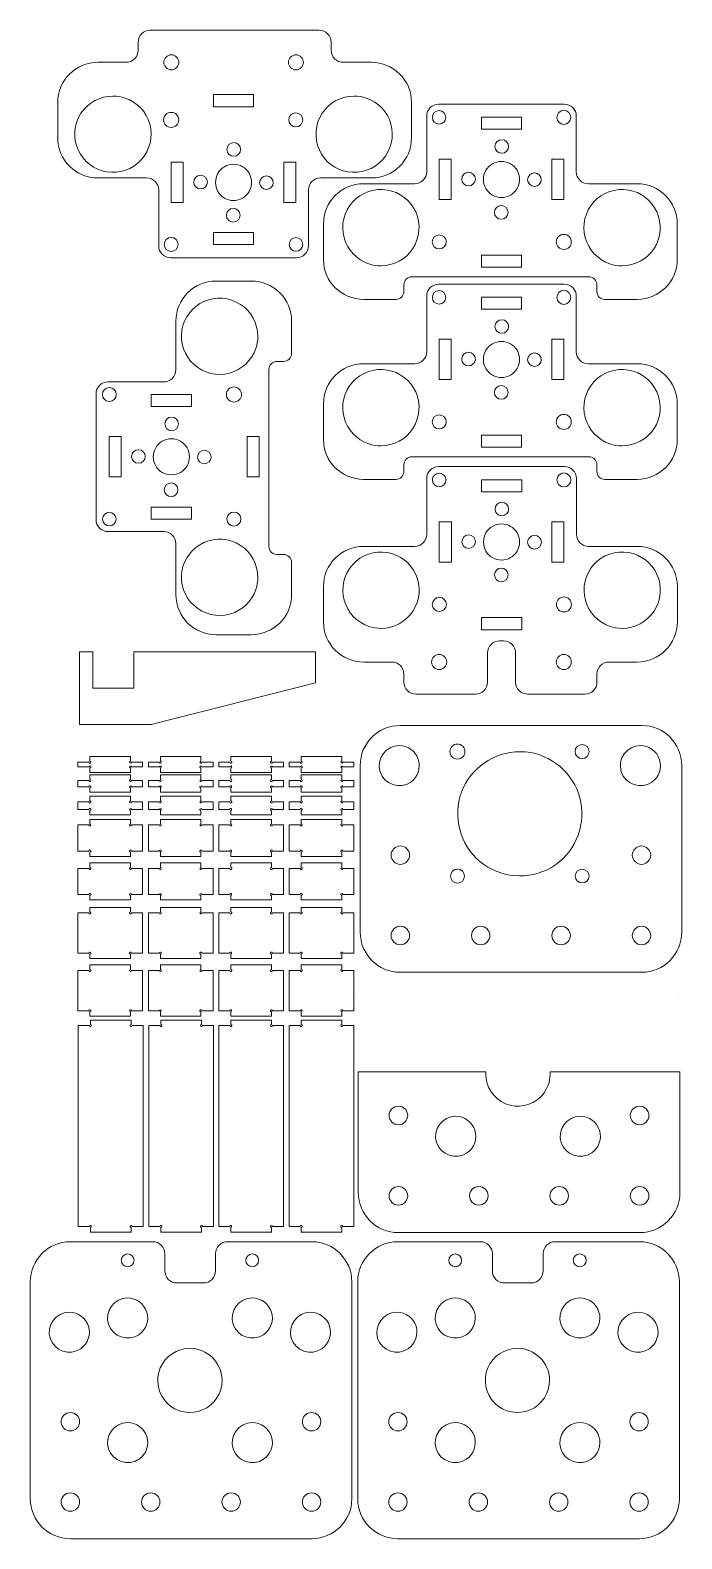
# Model space of a CAD drawing. Header units: inches. Extents: x 166 to 626, y -1144 to -80.
import ezdxf

# ---------------------------------------------------------------- set-up
doc = ezdxf.new("R2010")
doc.units = ezdxf.units.IN
doc.header["$MEASUREMENT"] = 0
doc.layers.add('Layer 1', color=7, linetype='Continuous')

# ---------------------------------------------------------------- blocks, each defined once
blk = doc.blocks.new('block 2')
at = {"layer": 'Layer 1', "lineweight": 0}
blk.add_lwpolyline([(595.9, -934.8), (536.6, -934.8)], dxfattribs=at)
blk = doc.blocks.new('block 3')
at = {"layer": 'Layer 1', "lineweight": 0}
blk.add_open_spline([(536.6, -934.8), (531.9, -934.8), (528.1, -938.6), (528.1, -943.3)], degree=3, dxfattribs=at)
blk = doc.blocks.new('block 4')
at = {"layer": 'Layer 1', "lineweight": 0}
blk.add_lwpolyline([(528.1, -943.3), (528.1, -955.4)], dxfattribs=at)
blk = doc.blocks.new('block 5')
at = {"layer": 'Layer 1', "lineweight": 0}
blk.add_open_spline([(519.6, -963.9), (524.3, -963.9), (528.1, -960.1), (528.1, -955.4)], degree=3, dxfattribs=at)
blk = doc.blocks.new('block 6')
at = {"layer": 'Layer 1', "lineweight": 0}
blk.add_lwpolyline([(519.6, -963.9), (500.8, -963.9)], dxfattribs=at)
blk = doc.blocks.new('block 7')
at = {"layer": 'Layer 1', "lineweight": 0}
blk.add_open_spline([(492.3, -955.4), (492.3, -960.1), (496.1, -963.9), (500.8, -963.9)], degree=3, dxfattribs=at)
blk = doc.blocks.new('block 8')
at = {"layer": 'Layer 1', "lineweight": 0}
blk.add_lwpolyline([(492.3, -955.4), (492.3, -943.3)], dxfattribs=at)
blk = doc.blocks.new('block 9')
at = {"layer": 'Layer 1', "lineweight": 0}
blk.add_open_spline([(492.3, -943.3), (492.3, -938.6), (488.5, -934.8), (483.8, -934.8)], degree=3, dxfattribs=at)
blk = doc.blocks.new('block 10')
at = {"layer": 'Layer 1', "lineweight": 0}
blk.add_lwpolyline([(483.8, -934.8), (425.7, -934.8)], dxfattribs=at)
blk = doc.blocks.new('block 11')
at = {"layer": 'Layer 1', "lineweight": 0}
blk.add_open_spline([(425.7, -934.8), (410.1, -934.8), (397.4, -947.5), (397.4, -963.2)], degree=3, dxfattribs=at)
blk = doc.blocks.new('block 12')
at = {"layer": 'Layer 1', "lineweight": 0}
blk.add_lwpolyline([(397.4, -963.2), (397.4, -1116.1)], dxfattribs=at)
blk = doc.blocks.new('block 13')
at = {"layer": 'Layer 1', "lineweight": 0}
blk.add_open_spline([(397.4, -1116.1), (397.4, -1131.7), (410.1, -1144.4), (425.7, -1144.4)], degree=3, dxfattribs=at)
blk = doc.blocks.new('block 14')
at = {"layer": 'Layer 1', "lineweight": 0}
blk.add_lwpolyline([(425.7, -1144.4), (595.9, -1144.4)], dxfattribs=at)
blk = doc.blocks.new('block 15')
at = {"layer": 'Layer 1', "lineweight": 0}
blk.add_open_spline([(595.9, -1144.4), (611.5, -1144.4), (624.2, -1131.7), (624.2, -1116.1)], degree=3, dxfattribs=at)
blk = doc.blocks.new('block 16')
at = {"layer": 'Layer 1', "lineweight": 0}
blk.add_lwpolyline([(624.2, -1116.1), (624.2, -963.2)], dxfattribs=at)
blk = doc.blocks.new('block 17')
at = {"layer": 'Layer 1', "lineweight": 0}
blk.add_open_spline([(624.2, -963.2), (624.2, -947.5), (611.5, -934.8), (595.9, -934.8)], degree=3, dxfattribs=at)
blk = doc.blocks.new('block 18')
at = {"layer": 'Layer 1', "lineweight": 0}
blk.add_open_spline([(482.4, -1112), (478.9, -1112), (475.9, -1114.9), (475.9, -1118.5), (475.9, -1122.1), (478.9, -1125), (482.4, -1125), (486, -1125), (488.9, -1122.1), (488.9, -1118.5), (488.9, -1114.9), (486, -1112), (482.4, -1112), (482.4, -1112), (482.4, -1112), (482.4, -1112)], degree=3, knots=[0, 0, 0, 0, 1, 1, 1, 2, 2, 2, 3, 3, 3, 4, 4, 4, 5, 5, 5, 5], dxfattribs=at)
blk = doc.blocks.new('block 19')
at = {"layer": 'Layer 1', "lineweight": 0}
blk.add_open_spline([(539.1, -1112), (535.6, -1112), (532.6, -1114.9), (532.6, -1118.5), (532.6, -1122.1), (535.6, -1125), (539.1, -1125), (542.7, -1125), (545.6, -1122.1), (545.6, -1118.5), (545.6, -1114.9), (542.7, -1112), (539.1, -1112), (539.1, -1112), (539.1, -1112), (539.1, -1112)], degree=3, knots=[0, 0, 0, 0, 1, 1, 1, 2, 2, 2, 3, 3, 3, 4, 4, 4, 5, 5, 5, 5], dxfattribs=at)
blk = doc.blocks.new('block 20')
at = {"layer": 'Layer 1', "lineweight": 0}
blk.add_open_spline([(595.8, -1055.3), (592.2, -1055.3), (589.3, -1058.3), (589.3, -1061.8), (589.3, -1065.4), (592.2, -1068.3), (595.8, -1068.3), (599.4, -1068.3), (602.3, -1065.4), (602.3, -1061.8), (602.3, -1058.3), (599.4, -1055.3), (595.8, -1055.3), (595.8, -1055.3), (595.8, -1055.3), (595.8, -1055.3)], degree=3, knots=[0, 0, 0, 0, 1, 1, 1, 2, 2, 2, 3, 3, 3, 4, 4, 4, 5, 5, 5, 5], dxfattribs=at)
blk = doc.blocks.new('block 21')
at = {"layer": 'Layer 1', "lineweight": 0}
blk.add_open_spline([(425.7, -1055.3), (422.2, -1055.3), (419.2, -1058.3), (419.2, -1061.8), (419.2, -1065.4), (422.2, -1068.3), (425.7, -1068.3), (429.3, -1068.3), (432.2, -1065.4), (432.2, -1061.8), (432.2, -1058.3), (429.3, -1055.3), (425.7, -1055.3), (425.7, -1055.3), (425.7, -1055.3), (425.7, -1055.3)], degree=3, knots=[0, 0, 0, 0, 1, 1, 1, 2, 2, 2, 3, 3, 3, 4, 4, 4, 5, 5, 5, 5], dxfattribs=at)
blk = doc.blocks.new('block 22')
at = {"layer": 'Layer 1', "lineweight": 0}
blk.add_open_spline([(466.1, -974.5), (456.7, -974.5), (449.7, -984), (452.6, -993), (455.4, -1001.9), (466.4, -1005.7), (474.1, -1000.4), (479.2, -996.9), (481.5, -990.3), (479.6, -984.4), (477.8, -978.6), (472.2, -974.5), (466.1, -974.5), (466.1, -974.5), (466.1, -974.5), (466.1, -974.5)], degree=3, knots=[0, 0, 0, 0, 1, 1, 1, 2, 2, 2, 3, 3, 3, 4, 4, 4, 5, 5, 5, 5], dxfattribs=at)
blk = doc.blocks.new('block 23')
at = {"layer": 'Layer 1', "lineweight": 0}
blk.add_open_spline([(425.7, -1112), (422.2, -1112), (419.2, -1114.9), (419.2, -1118.5), (419.2, -1122.1), (422.2, -1125), (425.7, -1125), (429.3, -1125), (432.2, -1122.1), (432.2, -1118.5), (432.2, -1114.9), (429.3, -1112), (425.7, -1112), (425.7, -1112), (425.7, -1112), (425.7, -1112)], degree=3, knots=[0, 0, 0, 0, 1, 1, 1, 2, 2, 2, 3, 3, 3, 4, 4, 4, 5, 5, 5, 5], dxfattribs=at)
blk = doc.blocks.new('block 24')
at = {"layer": 'Layer 1', "lineweight": 0}
blk.add_open_spline([(595.8, -1112), (592.2, -1112), (589.3, -1114.9), (589.3, -1118.5), (589.3, -1122.1), (592.2, -1125), (595.8, -1125), (599.4, -1125), (602.3, -1122.1), (602.3, -1118.5), (602.3, -1114.9), (599.4, -1112), (595.8, -1112), (595.8, -1112), (595.8, -1112), (595.8, -1112)], degree=3, knots=[0, 0, 0, 0, 1, 1, 1, 2, 2, 2, 3, 3, 3, 4, 4, 4, 5, 5, 5, 5], dxfattribs=at)
blk = doc.blocks.new('block 25')
at = {"layer": 'Layer 1', "lineweight": 0}
blk.add_open_spline([(554, -974.5), (544.6, -974.5), (537.6, -984), (540.5, -993), (543.3, -1001.9), (554.3, -1005.7), (562, -1000.4), (567.1, -996.9), (569.4, -990.3), (567.5, -984.4), (565.7, -978.6), (560.1, -974.5), (554, -974.5), (554, -974.5), (554, -974.5), (554, -974.5)], degree=3, knots=[0, 0, 0, 0, 1, 1, 1, 2, 2, 2, 3, 3, 3, 4, 4, 4, 5, 5, 5, 5], dxfattribs=at)
blk = doc.blocks.new('block 26')
at = {"layer": 'Layer 1', "lineweight": 0}
blk.add_open_spline([(554, -943.4), (551.5, -943.4), (549.4, -945.5), (549.4, -947.9), (549.4, -950.4), (551.5, -952.5), (554, -952.5), (556.5, -952.5), (558.5, -950.4), (558.5, -947.9), (558.5, -945.5), (556.5, -943.4), (554, -943.4), (554, -943.4), (554, -943.4), (554, -943.4)], degree=3, knots=[0, 0, 0, 0, 1, 1, 1, 2, 2, 2, 3, 3, 3, 4, 4, 4, 5, 5, 5, 5], dxfattribs=at)
blk = doc.blocks.new('block 27')
at = {"layer": 'Layer 1', "lineweight": 0}
blk.add_open_spline([(466.1, -943.4), (463.6, -943.4), (461.6, -945.5), (461.6, -947.9), (461.6, -950.4), (463.6, -952.5), (466.1, -952.5), (468.6, -952.5), (470.6, -950.4), (470.6, -947.9), (470.6, -945.5), (468.6, -943.4), (466.1, -943.4), (466.1, -943.4), (466.1, -943.4), (466.1, -943.4)], degree=3, knots=[0, 0, 0, 0, 1, 1, 1, 2, 2, 2, 3, 3, 3, 4, 4, 4, 5, 5, 5, 5], dxfattribs=at)
blk = doc.blocks.new('block 28')
at = {"layer": 'Layer 1', "lineweight": 0}
blk.add_open_spline([(510, -1010), (500.9, -1010), (492.6, -1015.5), (489.1, -1023.9), (485.5, -1032.3), (487.5, -1042.3), (494, -1048.8), (500.5, -1055.2), (510.6, -1057.1), (519, -1053.5), (527.3, -1049.9), (532.8, -1041.4), (532.7, -1032.4), (532.5, -1020.1), (522.2, -1010), (510, -1010), (510, -1010), (510, -1010), (510, -1010)], degree=3, knots=[0, 0, 0, 0, 1, 1, 1, 2, 2, 2, 3, 3, 3, 4, 4, 4, 5, 5, 5, 6, 6, 6, 6], dxfattribs=at)
blk = doc.blocks.new('block 29')
at = {"layer": 'Layer 1', "lineweight": 0}
blk.add_open_spline([(466.1, -1062.4), (456.7, -1062.4), (449.7, -1071.9), (452.6, -1080.9), (455.4, -1089.8), (466.4, -1093.6), (474.1, -1088.3), (479.2, -1084.8), (481.5, -1078.2), (479.6, -1072.3), (477.8, -1066.5), (472.2, -1062.4), (466.1, -1062.4), (466.1, -1062.4), (466.1, -1062.4), (466.1, -1062.4)], degree=3, knots=[0, 0, 0, 0, 1, 1, 1, 2, 2, 2, 3, 3, 3, 4, 4, 4, 5, 5, 5, 5], dxfattribs=at)
blk = doc.blocks.new('block 30')
at = {"layer": 'Layer 1', "lineweight": 0}
blk.add_open_spline([(595, -984.5), (585.6, -984.5), (578.7, -993.9), (581.5, -1002.9), (584.3, -1011.8), (595.3, -1015.6), (603.1, -1010.3), (608.1, -1006.8), (610.4, -1000.2), (608.5, -994.4), (606.7, -988.5), (601.1, -984.5), (595, -984.5), (595, -984.5), (595, -984.5), (595, -984.5)], degree=3, knots=[0, 0, 0, 0, 1, 1, 1, 2, 2, 2, 3, 3, 3, 4, 4, 4, 5, 5, 5, 5], dxfattribs=at)
blk = doc.blocks.new('block 31')
at = {"layer": 'Layer 1', "lineweight": 0}
blk.add_open_spline([(424.9, -984.5), (415.5, -984.5), (408.6, -993.9), (411.4, -1002.9), (414.2, -1011.8), (425.3, -1015.6), (433, -1010.3), (438.1, -1006.8), (440.3, -1000.2), (438.5, -994.4), (436.6, -988.5), (431.1, -984.5), (424.9, -984.5), (424.9, -984.5), (424.9, -984.5), (424.9, -984.5)], degree=3, knots=[0, 0, 0, 0, 1, 1, 1, 2, 2, 2, 3, 3, 3, 4, 4, 4, 5, 5, 5, 5], dxfattribs=at)
blk = doc.blocks.new('block 32')
at = {"layer": 'Layer 1', "lineweight": 0}
blk.add_open_spline([(554, -1062.4), (544.6, -1062.4), (537.6, -1071.9), (540.5, -1080.9), (543.3, -1089.8), (554.3, -1093.6), (562, -1088.3), (567.1, -1084.8), (569.4, -1078.2), (567.5, -1072.3), (565.7, -1066.5), (560.1, -1062.4), (554, -1062.4), (554, -1062.4), (554, -1062.4), (554, -1062.4)], degree=3, knots=[0, 0, 0, 0, 1, 1, 1, 2, 2, 2, 3, 3, 3, 4, 4, 4, 5, 5, 5, 5], dxfattribs=at)
blk = doc.blocks.new('block 33')
at = {"layer": 'Layer 1', "lineweight": 0}
blk.add_lwpolyline([(364.9, -934.8), (305.6, -934.8)], dxfattribs=at)
blk = doc.blocks.new('block 34')
at = {"layer": 'Layer 1', "lineweight": 0}
blk.add_open_spline([(305.6, -934.8), (300.9, -934.8), (297.1, -938.6), (297.1, -943.3)], degree=3, dxfattribs=at)
blk = doc.blocks.new('block 35')
at = {"layer": 'Layer 1', "lineweight": 0}
blk.add_lwpolyline([(297.1, -943.3), (297.1, -955.4)], dxfattribs=at)
blk = doc.blocks.new('block 36')
at = {"layer": 'Layer 1', "lineweight": 0}
blk.add_open_spline([(288.6, -963.9), (293.3, -963.9), (297.1, -960.1), (297.1, -955.4)], degree=3, dxfattribs=at)
blk = doc.blocks.new('block 37')
at = {"layer": 'Layer 1', "lineweight": 0}
blk.add_lwpolyline([(288.6, -963.9), (269.8, -963.9)], dxfattribs=at)
blk = doc.blocks.new('block 38')
at = {"layer": 'Layer 1', "lineweight": 0}
blk.add_open_spline([(261.3, -955.4), (261.3, -960.1), (265.1, -963.9), (269.8, -963.9)], degree=3, dxfattribs=at)
blk = doc.blocks.new('block 39')
at = {"layer": 'Layer 1', "lineweight": 0}
blk.add_lwpolyline([(261.3, -955.4), (261.3, -943.3)], dxfattribs=at)
blk = doc.blocks.new('block 40')
at = {"layer": 'Layer 1', "lineweight": 0}
blk.add_open_spline([(261.3, -943.3), (261.3, -938.6), (257.5, -934.8), (252.8, -934.8)], degree=3, dxfattribs=at)
blk = doc.blocks.new('block 41')
at = {"layer": 'Layer 1', "lineweight": 0}
blk.add_lwpolyline([(252.8, -934.8), (194.7, -934.8)], dxfattribs=at)
blk = doc.blocks.new('block 42')
at = {"layer": 'Layer 1', "lineweight": 0}
blk.add_open_spline([(194.7, -934.8), (179.1, -934.8), (166.4, -947.5), (166.4, -963.2)], degree=3, dxfattribs=at)
blk = doc.blocks.new('block 43')
at = {"layer": 'Layer 1', "lineweight": 0}
blk.add_lwpolyline([(166.4, -963.2), (166.4, -1116.1)], dxfattribs=at)
blk = doc.blocks.new('block 44')
at = {"layer": 'Layer 1', "lineweight": 0}
blk.add_open_spline([(166.4, -1116.1), (166.4, -1131.7), (179.1, -1144.4), (194.7, -1144.4)], degree=3, dxfattribs=at)
blk = doc.blocks.new('block 45')
at = {"layer": 'Layer 1', "lineweight": 0}
blk.add_lwpolyline([(194.7, -1144.4), (364.9, -1144.4)], dxfattribs=at)
blk = doc.blocks.new('block 46')
at = {"layer": 'Layer 1', "lineweight": 0}
blk.add_open_spline([(364.9, -1144.4), (380.5, -1144.4), (393.2, -1131.7), (393.2, -1116.1)], degree=3, dxfattribs=at)
blk = doc.blocks.new('block 47')
at = {"layer": 'Layer 1', "lineweight": 0}
blk.add_lwpolyline([(393.2, -1116.1), (393.2, -963.2)], dxfattribs=at)
blk = doc.blocks.new('block 48')
at = {"layer": 'Layer 1', "lineweight": 0}
blk.add_open_spline([(393.2, -963.2), (393.2, -947.5), (380.5, -934.8), (364.9, -934.8)], degree=3, dxfattribs=at)
blk = doc.blocks.new('block 49')
at = {"layer": 'Layer 1', "lineweight": 0}
blk.add_open_spline([(251.4, -1112), (247.9, -1112), (244.9, -1114.9), (244.9, -1118.5), (244.9, -1122.1), (247.9, -1125), (251.4, -1125), (255, -1125), (257.9, -1122.1), (257.9, -1118.5), (257.9, -1114.9), (255, -1112), (251.4, -1112), (251.4, -1112), (251.4, -1112), (251.4, -1112)], degree=3, knots=[0, 0, 0, 0, 1, 1, 1, 2, 2, 2, 3, 3, 3, 4, 4, 4, 5, 5, 5, 5], dxfattribs=at)
blk = doc.blocks.new('block 50')
at = {"layer": 'Layer 1', "lineweight": 0}
blk.add_open_spline([(308.1, -1112), (304.6, -1112), (301.6, -1114.9), (301.6, -1118.5), (301.6, -1122.1), (304.6, -1125), (308.1, -1125), (311.7, -1125), (314.6, -1122.1), (314.6, -1118.5), (314.6, -1114.9), (311.7, -1112), (308.1, -1112), (308.1, -1112), (308.1, -1112), (308.1, -1112)], degree=3, knots=[0, 0, 0, 0, 1, 1, 1, 2, 2, 2, 3, 3, 3, 4, 4, 4, 5, 5, 5, 5], dxfattribs=at)
blk = doc.blocks.new('block 51')
at = {"layer": 'Layer 1', "lineweight": 0}
blk.add_open_spline([(364.8, -1055.3), (361.2, -1055.3), (358.3, -1058.3), (358.3, -1061.8), (358.3, -1065.4), (361.2, -1068.3), (364.8, -1068.3), (368.4, -1068.3), (371.3, -1065.4), (371.3, -1061.8), (371.3, -1058.3), (368.4, -1055.3), (364.8, -1055.3), (364.8, -1055.3), (364.8, -1055.3), (364.8, -1055.3)], degree=3, knots=[0, 0, 0, 0, 1, 1, 1, 2, 2, 2, 3, 3, 3, 4, 4, 4, 5, 5, 5, 5], dxfattribs=at)
blk = doc.blocks.new('block 52')
at = {"layer": 'Layer 1', "lineweight": 0}
blk.add_open_spline([(194.7, -1055.3), (191.2, -1055.3), (188.2, -1058.3), (188.2, -1061.8), (188.2, -1065.4), (191.2, -1068.3), (194.7, -1068.3), (198.3, -1068.3), (201.2, -1065.4), (201.2, -1061.8), (201.2, -1058.3), (198.3, -1055.3), (194.7, -1055.3), (194.7, -1055.3), (194.7, -1055.3), (194.7, -1055.3)], degree=3, knots=[0, 0, 0, 0, 1, 1, 1, 2, 2, 2, 3, 3, 3, 4, 4, 4, 5, 5, 5, 5], dxfattribs=at)
blk = doc.blocks.new('block 53')
at = {"layer": 'Layer 1', "lineweight": 0}
blk.add_open_spline([(235.1, -974.5), (225.7, -974.5), (218.7, -984), (221.6, -993), (224.4, -1001.9), (235.4, -1005.7), (243.1, -1000.4), (248.2, -996.9), (250.5, -990.3), (248.6, -984.4), (246.8, -978.6), (241.2, -974.5), (235.1, -974.5), (235.1, -974.5), (235.1, -974.5), (235.1, -974.5)], degree=3, knots=[0, 0, 0, 0, 1, 1, 1, 2, 2, 2, 3, 3, 3, 4, 4, 4, 5, 5, 5, 5], dxfattribs=at)
blk = doc.blocks.new('block 54')
at = {"layer": 'Layer 1', "lineweight": 0}
blk.add_open_spline([(194.7, -1112), (191.2, -1112), (188.2, -1114.9), (188.2, -1118.5), (188.2, -1122.1), (191.2, -1125), (194.7, -1125), (198.3, -1125), (201.2, -1122.1), (201.2, -1118.5), (201.2, -1114.9), (198.3, -1112), (194.7, -1112), (194.7, -1112), (194.7, -1112), (194.7, -1112)], degree=3, knots=[0, 0, 0, 0, 1, 1, 1, 2, 2, 2, 3, 3, 3, 4, 4, 4, 5, 5, 5, 5], dxfattribs=at)
blk = doc.blocks.new('block 55')
at = {"layer": 'Layer 1', "lineweight": 0}
blk.add_open_spline([(364.8, -1112), (361.2, -1112), (358.3, -1114.9), (358.3, -1118.5), (358.3, -1122.1), (361.2, -1125), (364.8, -1125), (368.4, -1125), (371.3, -1122.1), (371.3, -1118.5), (371.3, -1114.9), (368.4, -1112), (364.8, -1112), (364.8, -1112), (364.8, -1112), (364.8, -1112)], degree=3, knots=[0, 0, 0, 0, 1, 1, 1, 2, 2, 2, 3, 3, 3, 4, 4, 4, 5, 5, 5, 5], dxfattribs=at)
blk = doc.blocks.new('block 56')
at = {"layer": 'Layer 1', "lineweight": 0}
blk.add_open_spline([(323, -974.5), (313.6, -974.5), (306.6, -984), (309.5, -993), (312.3, -1001.9), (323.3, -1005.7), (331, -1000.4), (336.1, -996.9), (338.4, -990.3), (336.5, -984.4), (334.7, -978.6), (329.1, -974.5), (323, -974.5), (323, -974.5), (323, -974.5), (323, -974.5)], degree=3, knots=[0, 0, 0, 0, 1, 1, 1, 2, 2, 2, 3, 3, 3, 4, 4, 4, 5, 5, 5, 5], dxfattribs=at)
blk = doc.blocks.new('block 57')
at = {"layer": 'Layer 1', "lineweight": 0}
blk.add_open_spline([(323, -943.4), (320.5, -943.4), (318.4, -945.5), (318.4, -947.9), (318.4, -950.4), (320.5, -952.5), (323, -952.5), (325.5, -952.5), (327.5, -950.4), (327.5, -947.9), (327.5, -945.5), (325.5, -943.4), (323, -943.4), (323, -943.4), (323, -943.4), (323, -943.4)], degree=3, knots=[0, 0, 0, 0, 1, 1, 1, 2, 2, 2, 3, 3, 3, 4, 4, 4, 5, 5, 5, 5], dxfattribs=at)
blk = doc.blocks.new('block 58')
at = {"layer": 'Layer 1', "lineweight": 0}
blk.add_open_spline([(235.1, -943.4), (232.6, -943.4), (230.6, -945.5), (230.6, -947.9), (230.6, -950.4), (232.6, -952.5), (235.1, -952.5), (237.6, -952.5), (239.6, -950.4), (239.6, -947.9), (239.6, -945.5), (237.6, -943.4), (235.1, -943.4), (235.1, -943.4), (235.1, -943.4), (235.1, -943.4)], degree=3, knots=[0, 0, 0, 0, 1, 1, 1, 2, 2, 2, 3, 3, 3, 4, 4, 4, 5, 5, 5, 5], dxfattribs=at)
blk = doc.blocks.new('block 59')
at = {"layer": 'Layer 1', "lineweight": 0}
blk.add_open_spline([(279, -1010), (269.9, -1010), (261.6, -1015.5), (258.1, -1023.9), (254.5, -1032.3), (256.5, -1042.3), (263, -1048.8), (269.5, -1055.2), (279.6, -1057.1), (288, -1053.5), (296.3, -1049.9), (301.8, -1041.4), (301.7, -1032.4), (301.5, -1020.1), (291.2, -1010), (279, -1010), (279, -1010), (279, -1010), (279, -1010)], degree=3, knots=[0, 0, 0, 0, 1, 1, 1, 2, 2, 2, 3, 3, 3, 4, 4, 4, 5, 5, 5, 6, 6, 6, 6], dxfattribs=at)
blk = doc.blocks.new('block 60')
at = {"layer": 'Layer 1', "lineweight": 0}
blk.add_open_spline([(235.1, -1062.4), (225.7, -1062.4), (218.7, -1071.9), (221.6, -1080.9), (224.4, -1089.8), (235.4, -1093.6), (243.1, -1088.3), (248.2, -1084.8), (250.5, -1078.2), (248.6, -1072.3), (246.8, -1066.5), (241.2, -1062.4), (235.1, -1062.4), (235.1, -1062.4), (235.1, -1062.4), (235.1, -1062.4)], degree=3, knots=[0, 0, 0, 0, 1, 1, 1, 2, 2, 2, 3, 3, 3, 4, 4, 4, 5, 5, 5, 5], dxfattribs=at)
blk = doc.blocks.new('block 61')
at = {"layer": 'Layer 1', "lineweight": 0}
blk.add_open_spline([(364, -984.5), (354.6, -984.5), (347.7, -993.9), (350.5, -1002.9), (353.3, -1011.8), (364.3, -1015.6), (372.1, -1010.3), (377.1, -1006.8), (379.4, -1000.2), (377.5, -994.4), (375.7, -988.5), (370.1, -984.5), (364, -984.5), (364, -984.5), (364, -984.5), (364, -984.5)], degree=3, knots=[0, 0, 0, 0, 1, 1, 1, 2, 2, 2, 3, 3, 3, 4, 4, 4, 5, 5, 5, 5], dxfattribs=at)
blk = doc.blocks.new('block 62')
at = {"layer": 'Layer 1', "lineweight": 0}
blk.add_open_spline([(193.9, -984.5), (184.5, -984.5), (177.6, -993.9), (180.4, -1002.9), (183.2, -1011.8), (194.3, -1015.6), (202, -1010.3), (207.1, -1006.8), (209.3, -1000.2), (207.5, -994.4), (205.6, -988.5), (200.1, -984.5), (193.9, -984.5), (193.9, -984.5), (193.9, -984.5), (193.9, -984.5)], degree=3, knots=[0, 0, 0, 0, 1, 1, 1, 2, 2, 2, 3, 3, 3, 4, 4, 4, 5, 5, 5, 5], dxfattribs=at)
blk = doc.blocks.new('block 63')
at = {"layer": 'Layer 1', "lineweight": 0}
blk.add_open_spline([(323, -1062.4), (313.6, -1062.4), (306.6, -1071.9), (309.5, -1080.9), (312.3, -1089.8), (323.3, -1093.6), (331, -1088.3), (336.1, -1084.8), (338.4, -1078.2), (336.5, -1072.3), (334.7, -1066.5), (329.1, -1062.4), (323, -1062.4), (323, -1062.4), (323, -1062.4), (323, -1062.4)], degree=3, knots=[0, 0, 0, 0, 1, 1, 1, 2, 2, 2, 3, 3, 3, 4, 4, 4, 5, 5, 5, 5], dxfattribs=at)
blk = doc.blocks.new('block 64')
at = {"layer": 'Layer 1', "lineweight": 0}
blk.add_lwpolyline([(624.6, -761.5), (624.6, -761.5)], dxfattribs=at)
blk = doc.blocks.new('block 65')
at = {"layer": 'Layer 1', "lineweight": 0}
blk.add_lwpolyline([(397.7, -761.5), (397.7, -761.5)], dxfattribs=at)
blk = doc.blocks.new('block 66')
at = {"layer": 'Layer 1', "lineweight": 0}
blk.add_open_spline([(596.7, -584.7), (587.3, -584.7), (580.3, -594.2), (583.2, -603.2), (586, -612.1), (597, -615.9), (604.7, -610.6), (609.8, -607.1), (612.1, -600.5), (610.2, -594.6), (608.4, -588.8), (602.8, -584.7), (596.7, -584.7), (596.7, -584.7), (596.7, -584.7), (596.7, -584.7)], degree=3, knots=[0, 0, 0, 0, 1, 1, 1, 2, 2, 2, 3, 3, 3, 4, 4, 4, 5, 5, 5, 5], dxfattribs=at)
blk = doc.blocks.new('block 67')
at = {"layer": 'Layer 1', "lineweight": 0}
blk.add_open_spline([(555.6, -584), (552.9, -584), (550.6, -586.3), (550.6, -589), (550.6, -591.7), (552.9, -594), (555.6, -594), (558.3, -594), (560.6, -591.7), (560.6, -589), (560.6, -586.3), (558.3, -584), (555.6, -584), (555.6, -584), (555.6, -584), (555.6, -584)], degree=3, knots=[0, 0, 0, 0, 1, 1, 1, 2, 2, 2, 3, 3, 3, 4, 4, 4, 5, 5, 5, 5], dxfattribs=at)
blk = doc.blocks.new('block 68')
at = {"layer": 'Layer 1', "lineweight": 0}
blk.add_open_spline([(467.7, -583.7), (464.8, -583.7), (462.4, -586.1), (462.4, -589), (462.4, -591.9), (464.8, -594.3), (467.7, -594.3), (470.6, -594.3), (473, -591.9), (473, -589), (473, -586.1), (470.6, -583.7), (467.7, -583.7), (467.7, -583.7), (467.7, -583.7), (467.7, -583.7)], degree=3, knots=[0, 0, 0, 0, 1, 1, 1, 2, 2, 2, 3, 3, 3, 4, 4, 4, 5, 5, 5, 5], dxfattribs=at)
blk = doc.blocks.new('block 69')
at = {"layer": 'Layer 1', "lineweight": 0}
blk.add_open_spline([(597.5, -712.2), (593.9, -712.2), (591, -715.2), (591, -718.8), (591, -722.3), (593.9, -725.3), (597.5, -725.3), (601, -725.3), (604, -722.3), (604, -718.8), (604, -715.2), (601, -712.2), (597.5, -712.2), (597.5, -712.2), (597.5, -712.2), (597.5, -712.2)], degree=3, knots=[0, 0, 0, 0, 1, 1, 1, 2, 2, 2, 3, 3, 3, 4, 4, 4, 5, 5, 5, 5], dxfattribs=at)
blk = doc.blocks.new('block 70')
at = {"layer": 'Layer 1', "lineweight": 0}
blk.add_open_spline([(427.4, -655.6), (423.8, -655.6), (420.9, -658.5), (420.9, -662.1), (420.9, -665.6), (423.8, -668.6), (427.4, -668.6), (431, -668.6), (433.9, -665.6), (433.9, -662.1), (433.9, -658.5), (431, -655.6), (427.4, -655.6), (427.4, -655.6), (427.4, -655.6), (427.4, -655.6)], degree=3, knots=[0, 0, 0, 0, 1, 1, 1, 2, 2, 2, 3, 3, 3, 4, 4, 4, 5, 5, 5, 5], dxfattribs=at)
blk = doc.blocks.new('block 71')
at = {"layer": 'Layer 1', "lineweight": 0}
blk.add_open_spline([(540.8, -712.2), (537.2, -712.2), (534.3, -715.2), (534.3, -718.8), (534.3, -722.3), (537.2, -725.3), (540.8, -725.3), (544.3, -725.3), (547.3, -722.3), (547.3, -718.8), (547.3, -715.2), (544.3, -712.2), (540.8, -712.2), (540.8, -712.2), (540.8, -712.2), (540.8, -712.2)], degree=3, knots=[0, 0, 0, 0, 1, 1, 1, 2, 2, 2, 3, 3, 3, 4, 4, 4, 5, 5, 5, 5], dxfattribs=at)
blk = doc.blocks.new('block 72')
at = {"layer": 'Layer 1', "lineweight": 0}
blk.add_open_spline([(625.9, -598.9), (625.9, -583.2), (613.2, -570.6), (597.6, -570.6)], degree=3, dxfattribs=at)
blk = doc.blocks.new('block 73')
at = {"layer": 'Layer 1', "lineweight": 0}
blk.add_lwpolyline([(597.6, -570.6), (427.4, -570.6)], dxfattribs=at)
blk = doc.blocks.new('block 74')
at = {"layer": 'Layer 1', "lineweight": 0}
blk.add_open_spline([(427.4, -570.6), (411.7, -570.6), (399.1, -583.2), (399.1, -598.9)], degree=3, dxfattribs=at)
blk = doc.blocks.new('block 75')
at = {"layer": 'Layer 1', "lineweight": 0}
blk.add_lwpolyline([(399.1, -598.9), (399.1, -716.4)], dxfattribs=at)
blk = doc.blocks.new('block 76')
at = {"layer": 'Layer 1', "lineweight": 0}
blk.add_open_spline([(399.1, -716.4), (399.1, -732), (411.7, -744.7), (427.4, -744.7)], degree=3, dxfattribs=at)
blk = doc.blocks.new('block 77')
at = {"layer": 'Layer 1', "lineweight": 0}
blk.add_lwpolyline([(427.4, -744.7), (597.6, -744.7)], dxfattribs=at)
blk = doc.blocks.new('block 78')
at = {"layer": 'Layer 1', "lineweight": 0}
blk.add_open_spline([(597.6, -744.7), (613.2, -744.7), (625.9, -732), (625.9, -716.4)], degree=3, dxfattribs=at)
blk = doc.blocks.new('block 79')
at = {"layer": 'Layer 1', "lineweight": 0}
blk.add_lwpolyline([(625.9, -716.4), (625.9, -598.9)], dxfattribs=at)
blk = doc.blocks.new('block 80')
at = {"layer": 'Layer 1', "lineweight": 0}
blk.add_open_spline([(484.1, -712.2), (480.5, -712.2), (477.6, -715.2), (477.6, -718.8), (477.6, -722.3), (480.5, -725.3), (484.1, -725.3), (487.6, -725.3), (490.6, -722.3), (490.6, -718.8), (490.6, -715.2), (487.6, -712.2), (484.1, -712.2), (484.1, -712.2), (484.1, -712.2), (484.1, -712.2)], degree=3, knots=[0, 0, 0, 0, 1, 1, 1, 2, 2, 2, 3, 3, 3, 4, 4, 4, 5, 5, 5, 5], dxfattribs=at)
blk = doc.blocks.new('block 81')
at = {"layer": 'Layer 1', "lineweight": 0}
blk.add_open_spline([(597.5, -655.6), (593.9, -655.6), (591, -658.5), (591, -662.1), (591, -665.6), (593.9, -668.6), (597.5, -668.6), (601, -668.6), (604, -665.6), (604, -662.1), (604, -658.5), (601, -655.6), (597.5, -655.6), (597.5, -655.6), (597.5, -655.6), (597.5, -655.6)], degree=3, knots=[0, 0, 0, 0, 1, 1, 1, 2, 2, 2, 3, 3, 3, 4, 4, 4, 5, 5, 5, 5], dxfattribs=at)
blk = doc.blocks.new('block 82')
at = {"layer": 'Layer 1', "lineweight": 0}
blk.add_open_spline([(427.4, -712.2), (423.8, -712.2), (420.9, -715.2), (420.9, -718.8), (420.9, -722.3), (423.8, -725.3), (427.4, -725.3), (431, -725.3), (433.9, -722.3), (433.9, -718.8), (433.9, -715.2), (431, -712.2), (427.4, -712.2), (427.4, -712.2), (427.4, -712.2), (427.4, -712.2)], degree=3, knots=[0, 0, 0, 0, 1, 1, 1, 2, 2, 2, 3, 3, 3, 4, 4, 4, 5, 5, 5, 5], dxfattribs=at)
blk = doc.blocks.new('block 83')
at = {"layer": 'Layer 1', "lineweight": 0}
blk.add_open_spline([(467.7, -671.9), (465, -671.9), (462.8, -674.2), (462.8, -676.9), (462.8, -679.5), (465, -681.8), (467.7, -681.8), (470.4, -681.8), (472.7, -679.5), (472.7, -676.9), (472.7, -674.2), (470.4, -671.9), (467.7, -671.9), (467.7, -671.9), (467.7, -671.9), (467.7, -671.9)], degree=3, knots=[0, 0, 0, 0, 1, 1, 1, 2, 2, 2, 3, 3, 3, 4, 4, 4, 5, 5, 5, 5], dxfattribs=at)
blk = doc.blocks.new('block 84')
at = {"layer": 'Layer 1', "lineweight": 0}
blk.add_open_spline([(555.6, -672), (552.9, -672), (550.7, -674.2), (550.7, -676.9), (550.7, -679.5), (552.9, -681.7), (555.6, -681.7), (558.3, -681.7), (560.5, -679.5), (560.5, -676.9), (560.5, -674.2), (558.3, -672), (555.6, -672), (555.6, -672), (555.6, -672), (555.6, -672)], degree=3, knots=[0, 0, 0, 0, 1, 1, 1, 2, 2, 2, 3, 3, 3, 4, 4, 4, 5, 5, 5, 5], dxfattribs=at)
blk = doc.blocks.new('block 85')
at = {"layer": 'Layer 1', "lineweight": 0}
blk.add_open_spline([(511.7, -589.1), (493.5, -589.1), (476.9, -600.6), (470.5, -617.6), (464.2, -634.8), (469.4, -654.7), (483.5, -666.5), (497.5, -678.3), (518.1, -680), (533.9, -670.7), (549.6, -661.5), (558.1, -642.9), (554.8, -624.9), (551.5, -607.2), (537.1, -592.9), (519.4, -589.7), (516.8, -589.3), (514.3, -589.1), (511.7, -589.1), (511.7, -589.1), (511.7, -589.1), (511.7, -589.1)], degree=3, knots=[0, 0, 0, 0, 1, 1, 1, 2, 2, 2, 3, 3, 3, 4, 4, 4, 5, 5, 5, 6, 6, 6, 7, 7, 7, 7], dxfattribs=at)
blk = doc.blocks.new('block 86')
at = {"layer": 'Layer 1', "lineweight": 0}
blk.add_open_spline([(426.6, -584.7), (417.2, -584.7), (410.3, -594.2), (413.1, -603.2), (415.9, -612.1), (426.9, -615.9), (434.7, -610.6), (439.7, -607.1), (442, -600.5), (440.1, -594.6), (438.3, -588.8), (432.7, -584.7), (426.6, -584.7), (426.6, -584.7), (426.6, -584.7), (426.6, -584.7)], degree=3, knots=[0, 0, 0, 0, 1, 1, 1, 2, 2, 2, 3, 3, 3, 4, 4, 4, 5, 5, 5, 5], dxfattribs=at)
blk = doc.blocks.new('block 88')
at = {"layer": 'Layer 1', "lineweight": 0}
blk.add_lwpolyline([(353.7, -173.2), (345.2, -173.2)], dxfattribs=at)
blk = doc.blocks.new('block 89')
at = {"layer": 'Layer 1', "lineweight": 0}
blk.add_lwpolyline([(353.7, -201.6), (353.7, -173.2)], dxfattribs=at)
blk = doc.blocks.new('block 90')
at = {"layer": 'Layer 1', "lineweight": 0}
blk.add_lwpolyline([(345.2, -201.6), (353.7, -201.6)], dxfattribs=at)
blk = doc.blocks.new('block 91')
at = {"layer": 'Layer 1', "lineweight": 0}
blk.add_lwpolyline([(345.2, -173.2), (345.2, -201.6)], dxfattribs=at)
blk = doc.blocks.new('block 92')
at = {"layer": 'Layer 1', "lineweight": 0}
blk.add_open_spline([(224.7, -126.5), (215.7, -126.5), (207.2, -131.1), (202.2, -138.6), (197.2, -146.2), (196.4, -156.2), (200.2, -164.5), (203.9, -172.6), (211.5, -178.5), (220.3, -180), (229.3, -181.4), (238.6, -178.2), (244.7, -171.5), (250.8, -164.7), (253.1, -155.1), (250.7, -146.3), (248.4, -137.7), (241.8, -130.7), (233.3, -127.9), (230.6, -126.9), (227.7, -126.5), (224.7, -126.5), (224.7, -126.5), (224.7, -126.5), (224.7, -126.5)], degree=3, knots=[0, 0, 0, 0, 1, 1, 1, 2, 2, 2, 3, 3, 3, 4, 4, 4, 5, 5, 5, 6, 6, 6, 7, 7, 7, 8, 8, 8, 8], dxfattribs=at)
blk = doc.blocks.new('block 93')
at = {"layer": 'Layer 1', "lineweight": 0}
blk.add_open_spline([(394.8, -126.5), (385.8, -126.5), (377.2, -131.1), (372.3, -138.6), (367.3, -146.2), (366.5, -156.2), (370.3, -164.5), (373.9, -172.6), (381.6, -178.5), (390.4, -180), (399.4, -181.4), (408.6, -178.2), (414.8, -171.5), (420.9, -164.7), (423.2, -155.1), (420.8, -146.3), (418.5, -137.7), (411.8, -130.7), (403.4, -127.9), (400.7, -126.9), (397.7, -126.5), (394.8, -126.5), (394.8, -126.5), (394.8, -126.5), (394.8, -126.5)], degree=3, knots=[0, 0, 0, 0, 1, 1, 1, 2, 2, 2, 3, 3, 3, 4, 4, 4, 5, 5, 5, 6, 6, 6, 7, 7, 7, 8, 8, 8, 8], dxfattribs=at)
blk = doc.blocks.new('block 94')
at = {"layer": 'Layer 1', "lineweight": 0}
blk.add_lwpolyline([(323.9, -222.8), (295.6, -222.8)], dxfattribs=at)
blk = doc.blocks.new('block 95')
at = {"layer": 'Layer 1', "lineweight": 0}
blk.add_lwpolyline([(323.9, -231.3), (323.9, -222.8)], dxfattribs=at)
blk = doc.blocks.new('block 96')
at = {"layer": 'Layer 1', "lineweight": 0}
blk.add_lwpolyline([(295.6, -231.3), (323.9, -231.3)], dxfattribs=at)
blk = doc.blocks.new('block 97')
at = {"layer": 'Layer 1', "lineweight": 0}
blk.add_lwpolyline([(295.6, -222.8), (295.6, -231.3)], dxfattribs=at)
blk = doc.blocks.new('block 98')
at = {"layer": 'Layer 1', "lineweight": 0}
blk.add_lwpolyline([(185.8, -131), (185.8, -155.9)], dxfattribs=at)
blk = doc.blocks.new('block 99')
at = {"layer": 'Layer 1', "lineweight": 0}
blk.add_open_spline([(185.8, -155.9), (185.8, -171.6), (198.5, -184.3), (214.1, -184.3)], degree=3, dxfattribs=at)
blk = doc.blocks.new('block 100')
at = {"layer": 'Layer 1', "lineweight": 0}
blk.add_lwpolyline([(214.1, -184.3), (248.5, -184.3)], dxfattribs=at)
blk = doc.blocks.new('block 101')
at = {"layer": 'Layer 1', "lineweight": 0}
blk.add_open_spline([(257, -192.8), (257, -188.1), (253.2, -184.3), (248.5, -184.3)], degree=3, dxfattribs=at)
blk = doc.blocks.new('block 102')
at = {"layer": 'Layer 1', "lineweight": 0}
blk.add_lwpolyline([(257, -192.8), (257, -232.1)], dxfattribs=at)
blk = doc.blocks.new('block 103')
at = {"layer": 'Layer 1', "lineweight": 0}
blk.add_open_spline([(257, -232.1), (257, -236.8), (260.8, -240.6), (265.5, -240.6)], degree=3, dxfattribs=at)
blk = doc.blocks.new('block 104')
at = {"layer": 'Layer 1', "lineweight": 0}
blk.add_lwpolyline([(265.5, -240.6), (354.1, -240.6)], dxfattribs=at)
blk = doc.blocks.new('block 105')
at = {"layer": 'Layer 1', "lineweight": 0}
blk.add_open_spline([(354.1, -240.6), (358.8, -240.6), (362.6, -236.8), (362.6, -232.1)], degree=3, dxfattribs=at)
blk = doc.blocks.new('block 106')
at = {"layer": 'Layer 1', "lineweight": 0}
blk.add_lwpolyline([(362.6, -232.1), (362.6, -192.8)], dxfattribs=at)
blk = doc.blocks.new('block 107')
at = {"layer": 'Layer 1', "lineweight": 0}
blk.add_open_spline([(371.1, -184.3), (366.4, -184.3), (362.6, -188.1), (362.6, -192.8)], degree=3, dxfattribs=at)
blk = doc.blocks.new('block 108')
at = {"layer": 'Layer 1', "lineweight": 0}
blk.add_lwpolyline([(371.1, -184.3), (407, -184.3)], dxfattribs=at)
blk = doc.blocks.new('block 109')
at = {"layer": 'Layer 1', "lineweight": 0}
blk.add_open_spline([(407, -184.3), (422.6, -184.3), (435.3, -171.6), (435.3, -155.9)], degree=3, dxfattribs=at)
blk = doc.blocks.new('block 110')
at = {"layer": 'Layer 1', "lineweight": 0}
blk.add_lwpolyline([(435.3, -155.9), (435.3, -131)], dxfattribs=at)
blk = doc.blocks.new('block 111')
at = {"layer": 'Layer 1', "lineweight": 0}
blk.add_open_spline([(435.3, -131), (435.3, -115.4), (422.6, -102.7), (407, -102.7)], degree=3, dxfattribs=at)
blk = doc.blocks.new('block 112')
at = {"layer": 'Layer 1', "lineweight": 0}
blk.add_lwpolyline([(407, -102.7), (387.1, -102.7)], dxfattribs=at)
blk = doc.blocks.new('block 113')
at = {"layer": 'Layer 1', "lineweight": 0}
blk.add_open_spline([(378.6, -94.2), (378.6, -98.9), (382.4, -102.7), (387.1, -102.7)], degree=3, dxfattribs=at)
blk = doc.blocks.new('block 114')
at = {"layer": 'Layer 1', "lineweight": 0}
blk.add_lwpolyline([(378.6, -94.2), (378.6, -88.5)], dxfattribs=at)
blk = doc.blocks.new('block 115')
at = {"layer": 'Layer 1', "lineweight": 0}
blk.add_open_spline([(378.6, -88.5), (378.6, -83.8), (374.8, -80), (370.1, -80)], degree=3, dxfattribs=at)
blk = doc.blocks.new('block 116')
at = {"layer": 'Layer 1', "lineweight": 0}
blk.add_lwpolyline([(370.1, -80), (251, -80)], dxfattribs=at)
blk = doc.blocks.new('block 117')
at = {"layer": 'Layer 1', "lineweight": 0}
blk.add_open_spline([(251, -80), (246.3, -80), (242.5, -83.8), (242.5, -88.5)], degree=3, dxfattribs=at)
blk = doc.blocks.new('block 118')
at = {"layer": 'Layer 1', "lineweight": 0}
blk.add_lwpolyline([(242.5, -88.5), (242.5, -94.2)], dxfattribs=at)
blk = doc.blocks.new('block 119')
at = {"layer": 'Layer 1', "lineweight": 0}
blk.add_open_spline([(234, -102.7), (238.7, -102.7), (242.5, -98.9), (242.5, -94.2)], degree=3, dxfattribs=at)
blk = doc.blocks.new('block 120')
at = {"layer": 'Layer 1', "lineweight": 0}
blk.add_lwpolyline([(234, -102.7), (214.1, -102.7)], dxfattribs=at)
blk = doc.blocks.new('block 121')
at = {"layer": 'Layer 1', "lineweight": 0}
blk.add_open_spline([(214.1, -102.7), (198.5, -102.7), (185.8, -115.4), (185.8, -131)], degree=3, dxfattribs=at)
blk = doc.blocks.new('block 122')
at = {"layer": 'Layer 1', "lineweight": 0}
blk.add_open_spline([(265.8, -226.2), (263.1, -226.2), (260.9, -228.5), (260.9, -231.2), (260.9, -233.9), (263.1, -236.1), (265.8, -236.1), (268.5, -236.1), (270.7, -233.9), (270.7, -231.2), (270.7, -228.5), (268.5, -226.2), (265.8, -226.2), (265.8, -226.2), (265.8, -226.2), (265.8, -226.2)], degree=3, knots=[0, 0, 0, 0, 1, 1, 1, 2, 2, 2, 3, 3, 3, 4, 4, 4, 5, 5, 5, 5], dxfattribs=at)
blk = doc.blocks.new('block 123')
at = {"layer": 'Layer 1', "lineweight": 0}
blk.add_open_spline([(353.8, -97.4), (350.9, -97.4), (348.5, -99.8), (348.5, -102.7), (348.5, -105.6), (350.9, -108), (353.8, -108), (356.7, -108), (359.1, -105.6), (359.1, -102.7), (359.1, -99.8), (356.7, -97.4), (353.8, -97.4), (353.8, -97.4), (353.8, -97.4), (353.8, -97.4)], degree=3, knots=[0, 0, 0, 0, 1, 1, 1, 2, 2, 2, 3, 3, 3, 4, 4, 4, 5, 5, 5, 5], dxfattribs=at)
blk = doc.blocks.new('block 124')
at = {"layer": 'Layer 1', "lineweight": 0}
blk.add_open_spline([(265.8, -138), (262.9, -138), (260.5, -140.4), (260.5, -143.3), (260.5, -146.2), (262.9, -148.6), (265.8, -148.6), (268.7, -148.6), (271.1, -146.2), (271.1, -143.3), (271.1, -140.4), (268.7, -138), (265.8, -138), (265.8, -138), (265.8, -138), (265.8, -138)], degree=3, knots=[0, 0, 0, 0, 1, 1, 1, 2, 2, 2, 3, 3, 3, 4, 4, 4, 5, 5, 5, 5], dxfattribs=at)
blk = doc.blocks.new('block 125')
at = {"layer": 'Layer 1', "lineweight": 0}
blk.add_open_spline([(353.8, -226.4), (351.2, -226.4), (349, -228.6), (349, -231.2), (349, -233.8), (351.2, -236), (353.8, -236), (356.4, -236), (358.6, -233.8), (358.6, -231.2), (358.6, -228.6), (356.4, -226.4), (353.8, -226.4), (353.8, -226.4), (353.8, -226.4), (353.8, -226.4)], degree=3, knots=[0, 0, 0, 0, 1, 1, 1, 2, 2, 2, 3, 3, 3, 4, 4, 4, 5, 5, 5, 5], dxfattribs=at)
blk = doc.blocks.new('block 126')
at = {"layer": 'Layer 1', "lineweight": 0}
blk.add_open_spline([(265.9, -97.4), (263, -97.4), (260.6, -99.8), (260.6, -102.7), (260.6, -105.6), (263, -108), (265.9, -108), (268.8, -108), (271.2, -105.6), (271.2, -102.7), (271.2, -99.8), (268.8, -97.4), (265.9, -97.4), (265.9, -97.4), (265.9, -97.4), (265.9, -97.4)], degree=3, knots=[0, 0, 0, 0, 1, 1, 1, 2, 2, 2, 3, 3, 3, 4, 4, 4, 5, 5, 5, 5], dxfattribs=at)
blk = doc.blocks.new('block 127')
at = {"layer": 'Layer 1', "lineweight": 0}
blk.add_open_spline([(309.8, -174.6), (305.3, -174.6), (301, -177.1), (298.8, -181), (296.5, -184.9), (296.5, -189.9), (298.8, -193.8), (301, -197.7), (305.3, -200.2), (309.8, -200.2), (314.3, -200.2), (318.5, -197.7), (320.8, -193.8), (323.1, -189.9), (323.1, -184.9), (320.8, -181), (318.5, -177.1), (314.3, -174.6), (309.8, -174.6), (309.8, -174.6), (309.8, -174.6), (309.8, -174.6)], degree=3, knots=[0, 0, 0, 0, 1, 1, 1, 2, 2, 2, 3, 3, 3, 4, 4, 4, 5, 5, 5, 6, 6, 6, 7, 7, 7, 7], dxfattribs=at)
blk = doc.blocks.new('block 128')
at = {"layer": 'Layer 1', "lineweight": 0}
blk.add_open_spline([(353.7, -138.3), (351, -138.3), (348.7, -140.6), (348.7, -143.3), (348.7, -146), (351, -148.3), (353.7, -148.3), (356.4, -148.3), (358.6, -146), (358.6, -143.3), (358.6, -140.6), (356.4, -138.3), (353.7, -138.3), (353.7, -138.3), (353.7, -138.3), (353.7, -138.3)], degree=3, knots=[0, 0, 0, 0, 1, 1, 1, 2, 2, 2, 3, 3, 3, 4, 4, 4, 5, 5, 5, 5], dxfattribs=at)
blk = doc.blocks.new('block 129')
at = {"layer": 'Layer 1', "lineweight": 0}
blk.add_open_spline([(310, -159.3), (307.3, -159.3), (305.1, -161.5), (305.1, -164.2), (305.1, -166.8), (307.3, -169), (310, -169), (312.6, -169), (314.8, -166.8), (314.8, -164.2), (314.8, -161.5), (312.6, -159.3), (310, -159.3), (310, -159.3), (310, -159.3), (310, -159.3)], degree=3, knots=[0, 0, 0, 0, 1, 1, 1, 2, 2, 2, 3, 3, 3, 4, 4, 4, 5, 5, 5, 5], dxfattribs=at)
blk = doc.blocks.new('block 130')
at = {"layer": 'Layer 1', "lineweight": 0}
blk.add_open_spline([(333, -182.8), (330.4, -182.8), (328.2, -185), (328.2, -187.6), (328.2, -190.2), (330.4, -192.4), (333, -192.4), (335.6, -192.4), (337.8, -190.2), (337.8, -187.6), (337.8, -185), (335.6, -182.8), (333, -182.8), (333, -182.8), (333, -182.8), (333, -182.8)], degree=3, knots=[0, 0, 0, 0, 1, 1, 1, 2, 2, 2, 3, 3, 3, 4, 4, 4, 5, 5, 5, 5], dxfattribs=at)
blk = doc.blocks.new('block 131')
at = {"layer": 'Layer 1', "lineweight": 0}
blk.add_open_spline([(309.6, -205.8), (306.9, -205.8), (304.7, -208), (304.7, -210.6), (304.7, -213.3), (306.9, -215.5), (309.6, -215.5), (312.2, -215.5), (314.4, -213.3), (314.4, -210.6), (314.4, -208), (312.2, -205.8), (309.6, -205.8), (309.6, -205.8), (309.6, -205.8), (309.6, -205.8)], degree=3, knots=[0, 0, 0, 0, 1, 1, 1, 2, 2, 2, 3, 3, 3, 4, 4, 4, 5, 5, 5, 5], dxfattribs=at)
blk = doc.blocks.new('block 132')
at = {"layer": 'Layer 1', "lineweight": 0}
blk.add_open_spline([(286.5, -182.4), (283.9, -182.4), (281.7, -184.6), (281.7, -187.2), (281.7, -189.8), (283.9, -192), (286.5, -192), (289.2, -192), (291.4, -189.8), (291.4, -187.2), (291.4, -184.6), (289.2, -182.4), (286.5, -182.4), (286.5, -182.4), (286.5, -182.4), (286.5, -182.4)], degree=3, knots=[0, 0, 0, 0, 1, 1, 1, 2, 2, 2, 3, 3, 3, 4, 4, 4, 5, 5, 5, 5], dxfattribs=at)
blk = doc.blocks.new('block 133')
at = {"layer": 'Layer 1', "lineweight": 0}
blk.add_lwpolyline([(274.3, -173.2), (265.8, -173.2)], dxfattribs=at)
blk = doc.blocks.new('block 134')
at = {"layer": 'Layer 1', "lineweight": 0}
blk.add_lwpolyline([(274.3, -201.6), (274.3, -173.2)], dxfattribs=at)
blk = doc.blocks.new('block 135')
at = {"layer": 'Layer 1', "lineweight": 0}
blk.add_lwpolyline([(265.8, -201.6), (274.3, -201.6)], dxfattribs=at)
blk = doc.blocks.new('block 136')
at = {"layer": 'Layer 1', "lineweight": 0}
blk.add_lwpolyline([(265.8, -173.2), (265.8, -201.6)], dxfattribs=at)
blk = doc.blocks.new('block 137')
at = {"layer": 'Layer 1', "lineweight": 0}
blk.add_lwpolyline([(323.9, -125.5), (295.6, -125.5)], dxfattribs=at)
blk = doc.blocks.new('block 138')
at = {"layer": 'Layer 1', "lineweight": 0}
blk.add_lwpolyline([(323.9, -134), (323.9, -125.5)], dxfattribs=at)
blk = doc.blocks.new('block 139')
at = {"layer": 'Layer 1', "lineweight": 0}
blk.add_lwpolyline([(295.6, -134), (323.9, -134)], dxfattribs=at)
blk = doc.blocks.new('block 140')
at = {"layer": 'Layer 1', "lineweight": 0}
blk.add_lwpolyline([(295.6, -125.5), (295.6, -134)], dxfattribs=at)
blk = doc.blocks.new('block 87')
at = {"layer": 'Layer 1'}
for name in ['block 117', 'block 116', 'block 115', 'block 119', 'block 118', 'block 114', 'block 113', 'block 121', 'block 120', 'block 126', 'block 123', 'block 112', 'block 111', 'block 92', 'block 137', 'block 140', 'block 138', 'block 93', 'block 98', 'block 124', 'block 139', 'block 128', 'block 110', 'block 99', 'block 129', 'block 109', 'block 133', 'block 136', 'block 134', 'block 127', 'block 88', 'block 91', 'block 89', 'block 100', 'block 101', 'block 132', 'block 130', 'block 107', 'block 108', 'block 102', 'block 135', 'block 90', 'block 106', 'block 131', 'block 94', 'block 97', 'block 95', 'block 103', 'block 122', 'block 96', 'block 125', 'block 105', 'block 104']:
    blk.add_blockref(name, (0, 0), dxfattribs=at)
blk = doc.blocks.new('block 142')
at = {"layer": 'Layer 1', "lineweight": 0}
blk.add_lwpolyline([(280.1, -425), (280.1, -416.5)], dxfattribs=at)
blk = doc.blocks.new('block 143')
at = {"layer": 'Layer 1', "lineweight": 0}
blk.add_lwpolyline([(251.8, -425), (280.1, -425)], dxfattribs=at)
blk = doc.blocks.new('block 144')
at = {"layer": 'Layer 1', "lineweight": 0}
blk.add_lwpolyline([(251.8, -416.5), (251.8, -425)], dxfattribs=at)
blk = doc.blocks.new('block 145')
at = {"layer": 'Layer 1', "lineweight": 0}
blk.add_lwpolyline([(280.1, -416.5), (251.8, -416.5)], dxfattribs=at)
blk = doc.blocks.new('block 146')
at = {"layer": 'Layer 1', "lineweight": 0}
blk.add_open_spline([(326.9, -296), (326.9, -287), (322.3, -278.4), (314.7, -273.5), (307.1, -268.5), (297.2, -267.7), (288.9, -271.4), (280.8, -275.1), (274.8, -282.8), (273.4, -291.6), (271.9, -300.5), (275.1, -309.8), (281.9, -315.9), (288.6, -322.1), (298.2, -324.4), (307, -322), (315.6, -319.6), (322.6, -313), (325.5, -304.6), (326.4, -301.8), (326.9, -298.9), (326.9, -296), (326.9, -296), (326.9, -296), (326.9, -296)], degree=3, knots=[0, 0, 0, 0, 1, 1, 1, 2, 2, 2, 3, 3, 3, 4, 4, 4, 5, 5, 5, 6, 6, 6, 7, 7, 7, 8, 8, 8, 8], dxfattribs=at)
blk = doc.blocks.new('block 147')
at = {"layer": 'Layer 1', "lineweight": 0}
blk.add_open_spline([(326.9, -466.1), (326.9, -457.1), (322.3, -448.5), (314.7, -443.5), (307.1, -438.5), (297.2, -437.8), (288.9, -441.5), (280.8, -445.2), (274.8, -452.9), (273.4, -461.6), (271.9, -470.6), (275.1, -479.9), (281.9, -486), (288.6, -492.1), (298.2, -494.4), (307, -492.1), (315.6, -489.7), (322.6, -483.1), (325.5, -474.7), (326.4, -471.9), (326.9, -469), (326.9, -466.1), (326.9, -466.1), (326.9, -466.1), (326.9, -466.1)], degree=3, knots=[0, 0, 0, 0, 1, 1, 1, 2, 2, 2, 3, 3, 3, 4, 4, 4, 5, 5, 5, 6, 6, 6, 7, 7, 7, 8, 8, 8, 8], dxfattribs=at)
blk = doc.blocks.new('block 148')
at = {"layer": 'Layer 1', "lineweight": 0}
blk.add_lwpolyline([(230.5, -395.2), (230.5, -366.8)], dxfattribs=at)
blk = doc.blocks.new('block 149')
at = {"layer": 'Layer 1', "lineweight": 0}
blk.add_lwpolyline([(222, -395.2), (230.5, -395.2)], dxfattribs=at)
blk = doc.blocks.new('block 150')
at = {"layer": 'Layer 1', "lineweight": 0}
blk.add_lwpolyline([(222, -366.8), (222, -395.2)], dxfattribs=at)
blk = doc.blocks.new('block 151')
at = {"layer": 'Layer 1', "lineweight": 0}
blk.add_lwpolyline([(230.5, -366.8), (222, -366.8)], dxfattribs=at)
blk = doc.blocks.new('block 152')
at = {"layer": 'Layer 1', "lineweight": 0}
blk.add_lwpolyline([(340.3, -313.7), (345, -313.7)], dxfattribs=at)
blk = doc.blocks.new('block 153')
at = {"layer": 'Layer 1', "lineweight": 0}
blk.add_open_spline([(345, -313.7), (348.1, -313.7), (350.7, -311.2), (350.7, -308.1)], degree=3, dxfattribs=at)
blk = doc.blocks.new('block 154')
at = {"layer": 'Layer 1', "lineweight": 0}
blk.add_lwpolyline([(350.7, -308.1), (350.7, -285.4)], dxfattribs=at)
blk = doc.blocks.new('block 155')
at = {"layer": 'Layer 1', "lineweight": 0}
blk.add_open_spline([(350.7, -285.4), (350.7, -269.7), (338, -257), (322.3, -257)], degree=3, dxfattribs=at)
blk = doc.blocks.new('block 156')
at = {"layer": 'Layer 1', "lineweight": 0}
blk.add_lwpolyline([(322.3, -257), (297.4, -257)], dxfattribs=at)
blk = doc.blocks.new('block 157')
at = {"layer": 'Layer 1', "lineweight": 0}
blk.add_open_spline([(297.4, -257), (281.8, -257), (269.1, -269.7), (269.1, -285.4)], degree=3, dxfattribs=at)
blk = doc.blocks.new('block 158')
at = {"layer": 'Layer 1', "lineweight": 0}
blk.add_lwpolyline([(269.1, -285.4), (269.1, -319.7)], dxfattribs=at)
blk = doc.blocks.new('block 159')
at = {"layer": 'Layer 1', "lineweight": 0}
blk.add_open_spline([(260.6, -328.2), (265.3, -328.2), (269.1, -324.4), (269.1, -319.7)], degree=3, dxfattribs=at)
blk = doc.blocks.new('block 160')
at = {"layer": 'Layer 1', "lineweight": 0}
blk.add_lwpolyline([(260.6, -328.2), (221.3, -328.2)], dxfattribs=at)
blk = doc.blocks.new('block 161')
at = {"layer": 'Layer 1', "lineweight": 0}
blk.add_open_spline([(221.3, -328.2), (216.6, -328.2), (212.8, -332), (212.8, -336.7)], degree=3, dxfattribs=at)
blk = doc.blocks.new('block 162')
at = {"layer": 'Layer 1', "lineweight": 0}
blk.add_lwpolyline([(212.8, -336.7), (212.8, -425.3)], dxfattribs=at)
blk = doc.blocks.new('block 163')
at = {"layer": 'Layer 1', "lineweight": 0}
blk.add_open_spline([(212.8, -425.3), (212.8, -430), (216.6, -433.8), (221.3, -433.8)], degree=3, dxfattribs=at)
blk = doc.blocks.new('block 164')
at = {"layer": 'Layer 1', "lineweight": 0}
blk.add_lwpolyline([(221.3, -433.8), (260.6, -433.8)], dxfattribs=at)
blk = doc.blocks.new('block 165')
at = {"layer": 'Layer 1', "lineweight": 0}
blk.add_open_spline([(269.1, -442.3), (269.1, -437.6), (265.3, -433.8), (260.6, -433.8)], degree=3, dxfattribs=at)
blk = doc.blocks.new('block 166')
at = {"layer": 'Layer 1', "lineweight": 0}
blk.add_lwpolyline([(269.1, -442.3), (269.1, -478.2)], dxfattribs=at)
blk = doc.blocks.new('block 167')
at = {"layer": 'Layer 1', "lineweight": 0}
blk.add_open_spline([(269.1, -478.2), (269.1, -493.9), (281.8, -506.6), (297.4, -506.6)], degree=3, dxfattribs=at)
blk = doc.blocks.new('block 168')
at = {"layer": 'Layer 1', "lineweight": 0}
blk.add_lwpolyline([(297.4, -506.6), (322.3, -506.6)], dxfattribs=at)
blk = doc.blocks.new('block 169')
at = {"layer": 'Layer 1', "lineweight": 0}
blk.add_open_spline([(322.3, -506.6), (338, -506.6), (350.7, -493.9), (350.7, -478.2)], degree=3, dxfattribs=at)
blk = doc.blocks.new('block 170')
at = {"layer": 'Layer 1', "lineweight": 0}
blk.add_lwpolyline([(350.7, -478.2), (350.7, -455.6)], dxfattribs=at)
blk = doc.blocks.new('block 171')
at = {"layer": 'Layer 1', "lineweight": 0}
blk.add_open_spline([(350.7, -455.6), (350.7, -452.4), (348.1, -449.9), (345, -449.9)], degree=3, dxfattribs=at)
blk = doc.blocks.new('block 172')
at = {"layer": 'Layer 1', "lineweight": 0}
blk.add_lwpolyline([(345, -449.9), (340.3, -449.9)], dxfattribs=at)
blk = doc.blocks.new('block 173')
at = {"layer": 'Layer 1', "lineweight": 0}
blk.add_open_spline([(334.7, -444.2), (334.7, -447.4), (337.2, -449.9), (340.3, -449.9)], degree=3, dxfattribs=at)
blk = doc.blocks.new('block 174')
at = {"layer": 'Layer 1', "lineweight": 0}
blk.add_lwpolyline([(334.7, -444.2), (334.7, -319.4)], dxfattribs=at)
blk = doc.blocks.new('block 175')
at = {"layer": 'Layer 1', "lineweight": 0}
blk.add_open_spline([(340.3, -313.7), (337.2, -313.7), (334.7, -316.3), (334.7, -319.4)], degree=3, dxfattribs=at)
blk = doc.blocks.new('block 176')
at = {"layer": 'Layer 1', "lineweight": 0}
blk.add_open_spline([(227.1, -337.1), (227.1, -334.4), (224.9, -332.1), (222.2, -332.1), (219.5, -332.1), (217.3, -334.4), (217.3, -337.1), (217.3, -339.7), (219.5, -342), (222.2, -342), (224.9, -342), (227.1, -339.7), (227.1, -337.1), (227.1, -337.1), (227.1, -337.1), (227.1, -337.1)], degree=3, knots=[0, 0, 0, 0, 1, 1, 1, 2, 2, 2, 3, 3, 3, 4, 4, 4, 5, 5, 5, 5], dxfattribs=at)
blk = doc.blocks.new('block 177')
at = {"layer": 'Layer 1', "lineweight": 0}
blk.add_open_spline([(315.4, -337.1), (315.4, -334.2), (312.9, -331.7), (310.1, -331.7), (307.2, -331.7), (304.7, -334.2), (304.7, -337.1), (304.7, -340), (307.2, -342.4), (310.1, -342.4), (312.9, -342.4), (315.4, -340), (315.4, -337.1), (315.4, -337.1), (315.4, -337.1), (315.4, -337.1)], degree=3, knots=[0, 0, 0, 0, 1, 1, 1, 2, 2, 2, 3, 3, 3, 4, 4, 4, 5, 5, 5, 5], dxfattribs=at)
blk = doc.blocks.new('block 178')
at = {"layer": 'Layer 1', "lineweight": 0}
blk.add_open_spline([(227, -425), (227, -422.4), (224.8, -420.2), (222.2, -420.2), (219.6, -420.2), (217.4, -422.4), (217.4, -425), (217.4, -427.6), (219.6, -429.8), (222.2, -429.8), (224.8, -429.8), (227, -427.6), (227, -425), (227, -425), (227, -425), (227, -425)], degree=3, knots=[0, 0, 0, 0, 1, 1, 1, 2, 2, 2, 3, 3, 3, 4, 4, 4, 5, 5, 5, 5], dxfattribs=at)
blk = doc.blocks.new('block 179')
at = {"layer": 'Layer 1', "lineweight": 0}
blk.add_open_spline([(278.7, -381), (278.7, -376.5), (276.3, -372.3), (272.4, -370), (268.5, -367.7), (263.4, -367.7), (259.5, -370), (255.6, -372.3), (253.2, -376.5), (253.2, -381), (253.2, -385.5), (255.6, -389.8), (259.5, -392), (263.4, -394.3), (268.5, -394.3), (272.4, -392), (276.3, -389.8), (278.7, -385.5), (278.7, -381), (278.7, -381), (278.7, -381), (278.7, -381)], degree=3, knots=[0, 0, 0, 0, 1, 1, 1, 2, 2, 2, 3, 3, 3, 4, 4, 4, 5, 5, 5, 6, 6, 6, 7, 7, 7, 7], dxfattribs=at)
blk = doc.blocks.new('block 180')
at = {"layer": 'Layer 1', "lineweight": 0}
blk.add_open_spline([(315, -424.9), (315, -422.2), (312.8, -420), (310.1, -420), (307.3, -420), (305.1, -422.2), (305.1, -424.9), (305.1, -427.6), (307.3, -429.9), (310.1, -429.9), (312.8, -429.9), (315, -427.6), (315, -424.9), (315, -424.9), (315, -424.9), (315, -424.9)], degree=3, knots=[0, 0, 0, 0, 1, 1, 1, 2, 2, 2, 3, 3, 3, 4, 4, 4, 5, 5, 5, 5], dxfattribs=at)
blk = doc.blocks.new('block 181')
at = {"layer": 'Layer 1', "lineweight": 0}
blk.add_open_spline([(294, -381.2), (294, -378.6), (291.8, -376.4), (289.2, -376.4), (286.6, -376.4), (284.4, -378.6), (284.4, -381.2), (284.4, -383.8), (286.6, -386), (289.2, -386), (291.8, -386), (294, -383.8), (294, -381.2), (294, -381.2), (294, -381.2), (294, -381.2)], degree=3, knots=[0, 0, 0, 0, 1, 1, 1, 2, 2, 2, 3, 3, 3, 4, 4, 4, 5, 5, 5, 5], dxfattribs=at)
blk = doc.blocks.new('block 182')
at = {"layer": 'Layer 1', "lineweight": 0}
blk.add_open_spline([(270.6, -404.3), (270.6, -401.6), (268.4, -399.4), (265.7, -399.4), (263.1, -399.4), (260.9, -401.6), (260.9, -404.3), (260.9, -406.9), (263.1, -409.1), (265.7, -409.1), (268.4, -409.1), (270.6, -406.9), (270.6, -404.3), (270.6, -404.3), (270.6, -404.3), (270.6, -404.3)], degree=3, knots=[0, 0, 0, 0, 1, 1, 1, 2, 2, 2, 3, 3, 3, 4, 4, 4, 5, 5, 5, 5], dxfattribs=at)
blk = doc.blocks.new('block 183')
at = {"layer": 'Layer 1', "lineweight": 0}
blk.add_open_spline([(247.5, -380.8), (247.5, -378.2), (245.3, -376), (242.7, -376), (240.1, -376), (237.9, -378.2), (237.9, -380.8), (237.9, -383.4), (240.1, -385.6), (242.7, -385.6), (245.3, -385.6), (247.5, -383.4), (247.5, -380.8), (247.5, -380.8), (247.5, -380.8), (247.5, -380.8)], degree=3, knots=[0, 0, 0, 0, 1, 1, 1, 2, 2, 2, 3, 3, 3, 4, 4, 4, 5, 5, 5, 5], dxfattribs=at)
blk = doc.blocks.new('block 184')
at = {"layer": 'Layer 1', "lineweight": 0}
blk.add_open_spline([(271, -357.8), (271, -355.2), (268.8, -353), (266.1, -353), (263.5, -353), (261.3, -355.2), (261.3, -357.8), (261.3, -360.4), (263.5, -362.6), (266.1, -362.6), (268.8, -362.6), (271, -360.4), (271, -357.8), (271, -357.8), (271, -357.8), (271, -357.8)], degree=3, knots=[0, 0, 0, 0, 1, 1, 1, 2, 2, 2, 3, 3, 3, 4, 4, 4, 5, 5, 5, 5], dxfattribs=at)
blk = doc.blocks.new('block 185')
at = {"layer": 'Layer 1', "lineweight": 0}
blk.add_lwpolyline([(280.1, -345.6), (280.1, -337.1)], dxfattribs=at)
blk = doc.blocks.new('block 186')
at = {"layer": 'Layer 1', "lineweight": 0}
blk.add_lwpolyline([(251.8, -345.6), (280.1, -345.6)], dxfattribs=at)
blk = doc.blocks.new('block 187')
at = {"layer": 'Layer 1', "lineweight": 0}
blk.add_lwpolyline([(251.8, -337.1), (251.8, -345.6)], dxfattribs=at)
blk = doc.blocks.new('block 188')
at = {"layer": 'Layer 1', "lineweight": 0}
blk.add_lwpolyline([(280.1, -337.1), (251.8, -337.1)], dxfattribs=at)
blk = doc.blocks.new('block 189')
at = {"layer": 'Layer 1', "lineweight": 0}
blk.add_lwpolyline([(327.8, -395.2), (327.8, -366.8)], dxfattribs=at)
blk = doc.blocks.new('block 190')
at = {"layer": 'Layer 1', "lineweight": 0}
blk.add_lwpolyline([(319.3, -395.2), (327.8, -395.2)], dxfattribs=at)
blk = doc.blocks.new('block 191')
at = {"layer": 'Layer 1', "lineweight": 0}
blk.add_lwpolyline([(319.3, -366.8), (319.3, -395.2)], dxfattribs=at)
blk = doc.blocks.new('block 192')
at = {"layer": 'Layer 1', "lineweight": 0}
blk.add_lwpolyline([(327.8, -366.8), (319.3, -366.8)], dxfattribs=at)
blk = doc.blocks.new('block 141')
at = {"layer": 'Layer 1'}
for name in ['block 157', 'block 156', 'block 155', 'block 146', 'block 158', 'block 154', 'block 153', 'block 175', 'block 152', 'block 161', 'block 160', 'block 159', 'block 174', 'block 162', 'block 176', 'block 187', 'block 188', 'block 185', 'block 177', 'block 186', 'block 184', 'block 150', 'block 151', 'block 148', 'block 179', 'block 191', 'block 192', 'block 189', 'block 183', 'block 181', 'block 149', 'block 182', 'block 190', 'block 163', 'block 178', 'block 144', 'block 145', 'block 143', 'block 142', 'block 180', 'block 164', 'block 165', 'block 166', 'block 147', 'block 173', 'block 172', 'block 171', 'block 170', 'block 167', 'block 169', 'block 168']:
    blk.add_blockref(name, (0, 0), dxfattribs=at)
blk = doc.blocks.new('block 193')
at = {"layer": 'Layer 1', "lineweight": 0}
blk.add_lwpolyline([(454.8, -199.5), (463.3, -199.5)], dxfattribs=at)
blk = doc.blocks.new('block 194')
at = {"layer": 'Layer 1', "lineweight": 0}
blk.add_lwpolyline([(454.8, -171.1), (454.8, -199.5)], dxfattribs=at)
blk = doc.blocks.new('block 195')
at = {"layer": 'Layer 1', "lineweight": 0}
blk.add_lwpolyline([(463.3, -171.1), (454.8, -171.1)], dxfattribs=at)
blk = doc.blocks.new('block 196')
at = {"layer": 'Layer 1', "lineweight": 0}
blk.add_lwpolyline([(463.3, -199.5), (463.3, -171.1)], dxfattribs=at)
blk = doc.blocks.new('block 197')
at = {"layer": 'Layer 1', "lineweight": 0}
blk.add_open_spline([(583.8, -246.3), (592.8, -246.3), (601.4, -241.6), (606.3, -234.1), (611.3, -226.5), (612.1, -216.6), (608.3, -208.2), (604.7, -200.1), (597, -194.2), (588.2, -192.8), (579.2, -191.3), (569.9, -194.5), (563.8, -201.2), (557.7, -208), (555.4, -217.6), (557.8, -226.4), (560.1, -235), (566.8, -242), (575.2, -244.9), (577.9, -245.8), (580.9, -246.3), (583.8, -246.3), (583.8, -246.3), (583.8, -246.3), (583.8, -246.3)], degree=3, knots=[0, 0, 0, 0, 1, 1, 1, 2, 2, 2, 3, 3, 3, 4, 4, 4, 5, 5, 5, 6, 6, 6, 7, 7, 7, 8, 8, 8, 8], dxfattribs=at)
blk = doc.blocks.new('block 198')
at = {"layer": 'Layer 1', "lineweight": 0}
blk.add_open_spline([(413.7, -246.3), (422.7, -246.3), (431.3, -241.6), (436.2, -234.1), (441.2, -226.5), (442, -216.6), (438.3, -208.2), (434.6, -200.1), (426.9, -194.2), (418.1, -192.8), (409.2, -191.3), (399.9, -194.5), (393.8, -201.2), (387.6, -208), (385.3, -217.6), (387.7, -226.4), (390, -235), (396.7, -242), (405.1, -244.9), (407.9, -245.8), (410.8, -246.3), (413.7, -246.3), (413.7, -246.3), (413.7, -246.3), (413.7, -246.3)], degree=3, knots=[0, 0, 0, 0, 1, 1, 1, 2, 2, 2, 3, 3, 3, 4, 4, 4, 5, 5, 5, 6, 6, 6, 7, 7, 7, 8, 8, 8, 8], dxfattribs=at)
blk = doc.blocks.new('block 199')
at = {"layer": 'Layer 1', "lineweight": 0}
blk.add_lwpolyline([(484.6, -149.9), (512.9, -149.9)], dxfattribs=at)
blk = doc.blocks.new('block 200')
at = {"layer": 'Layer 1', "lineweight": 0}
blk.add_lwpolyline([(484.6, -141.4), (484.6, -149.9)], dxfattribs=at)
blk = doc.blocks.new('block 201')
at = {"layer": 'Layer 1', "lineweight": 0}
blk.add_lwpolyline([(512.9, -141.4), (484.6, -141.4)], dxfattribs=at)
blk = doc.blocks.new('block 202')
at = {"layer": 'Layer 1', "lineweight": 0}
blk.add_lwpolyline([(512.9, -149.9), (512.9, -141.4)], dxfattribs=at)
blk = doc.blocks.new('block 203')
at = {"layer": 'Layer 1', "lineweight": 0}
blk.add_lwpolyline([(566, -259.7), (566, -264.4)], dxfattribs=at)
blk = doc.blocks.new('block 204')
at = {"layer": 'Layer 1', "lineweight": 0}
blk.add_open_spline([(566, -264.4), (566, -267.5), (568.6, -270), (571.7, -270)], degree=3, dxfattribs=at)
blk = doc.blocks.new('block 205')
at = {"layer": 'Layer 1', "lineweight": 0}
blk.add_lwpolyline([(571.7, -270), (594.4, -270)], dxfattribs=at)
blk = doc.blocks.new('block 206')
at = {"layer": 'Layer 1', "lineweight": 0}
blk.add_open_spline([(594.4, -270), (610, -270), (622.7, -257.3), (622.7, -241.7)], degree=3, dxfattribs=at)
blk = doc.blocks.new('block 207')
at = {"layer": 'Layer 1', "lineweight": 0}
blk.add_lwpolyline([(622.7, -241.7), (622.7, -216.8)], dxfattribs=at)
blk = doc.blocks.new('block 208')
at = {"layer": 'Layer 1', "lineweight": 0}
blk.add_open_spline([(622.7, -216.8), (622.7, -201.1), (610, -188.4), (594.4, -188.4)], degree=3, dxfattribs=at)
blk = doc.blocks.new('block 209')
at = {"layer": 'Layer 1', "lineweight": 0}
blk.add_lwpolyline([(594.4, -188.4), (560, -188.4)], dxfattribs=at)
blk = doc.blocks.new('block 210')
at = {"layer": 'Layer 1', "lineweight": 0}
blk.add_open_spline([(551.5, -179.9), (551.5, -184.6), (555.3, -188.4), (560, -188.4)], degree=3, dxfattribs=at)
blk = doc.blocks.new('block 211')
at = {"layer": 'Layer 1', "lineweight": 0}
blk.add_lwpolyline([(551.5, -179.9), (551.5, -140.7)], dxfattribs=at)
blk = doc.blocks.new('block 212')
at = {"layer": 'Layer 1', "lineweight": 0}
blk.add_open_spline([(551.5, -140.7), (551.5, -136), (547.7, -132.2), (543, -132.2)], degree=3, dxfattribs=at)
blk = doc.blocks.new('block 213')
at = {"layer": 'Layer 1', "lineweight": 0}
blk.add_lwpolyline([(543, -132.2), (454.5, -132.2)], dxfattribs=at)
blk = doc.blocks.new('block 214')
at = {"layer": 'Layer 1', "lineweight": 0}
blk.add_open_spline([(454.5, -132.2), (449.8, -132.2), (446, -136), (446, -140.7)], degree=3, dxfattribs=at)
blk = doc.blocks.new('block 215')
at = {"layer": 'Layer 1', "lineweight": 0}
blk.add_lwpolyline([(446, -140.7), (446, -179.9)], dxfattribs=at)
blk = doc.blocks.new('block 216')
at = {"layer": 'Layer 1', "lineweight": 0}
blk.add_open_spline([(437.5, -188.4), (442.1, -188.4), (446, -184.6), (446, -179.9)], degree=3, dxfattribs=at)
blk = doc.blocks.new('block 217')
at = {"layer": 'Layer 1', "lineweight": 0}
blk.add_lwpolyline([(437.5, -188.4), (401.5, -188.4)], dxfattribs=at)
blk = doc.blocks.new('block 218')
at = {"layer": 'Layer 1', "lineweight": 0}
blk.add_open_spline([(401.5, -188.4), (385.9, -188.4), (373.2, -201.1), (373.2, -216.8)], degree=3, dxfattribs=at)
blk = doc.blocks.new('block 219')
at = {"layer": 'Layer 1', "lineweight": 0}
blk.add_lwpolyline([(373.2, -216.8), (373.2, -241.7)], dxfattribs=at)
blk = doc.blocks.new('block 220')
at = {"layer": 'Layer 1', "lineweight": 0}
blk.add_open_spline([(373.2, -241.7), (373.2, -257.3), (385.9, -270), (401.5, -270)], degree=3, dxfattribs=at)
blk = doc.blocks.new('block 221')
at = {"layer": 'Layer 1', "lineweight": 0}
blk.add_lwpolyline([(401.5, -270), (424.2, -270)], dxfattribs=at)
blk = doc.blocks.new('block 222')
at = {"layer": 'Layer 1', "lineweight": 0}
blk.add_open_spline([(424.2, -270), (427.3, -270), (429.9, -267.5), (429.9, -264.4)], degree=3, dxfattribs=at)
blk = doc.blocks.new('block 223')
at = {"layer": 'Layer 1', "lineweight": 0}
blk.add_lwpolyline([(429.9, -264.4), (429.9, -259.7)], dxfattribs=at)
blk = doc.blocks.new('block 224')
at = {"layer": 'Layer 1', "lineweight": 0}
blk.add_open_spline([(435.5, -254), (432.4, -254), (429.9, -256.6), (429.9, -259.7)], degree=3, dxfattribs=at)
blk = doc.blocks.new('block 225')
at = {"layer": 'Layer 1', "lineweight": 0}
blk.add_lwpolyline([(435.5, -254), (560.4, -254)], dxfattribs=at)
blk = doc.blocks.new('block 226')
at = {"layer": 'Layer 1', "lineweight": 0}
blk.add_open_spline([(566, -259.7), (566, -256.6), (563.5, -254), (560.4, -254)], degree=3, dxfattribs=at)
blk = doc.blocks.new('block 227')
at = {"layer": 'Layer 1', "lineweight": 0}
blk.add_open_spline([(542.7, -146.5), (545.4, -146.5), (547.6, -144.2), (547.6, -141.6), (547.6, -138.9), (545.4, -136.6), (542.7, -136.6), (540, -136.6), (537.8, -138.9), (537.8, -141.6), (537.8, -144.2), (540, -146.5), (542.7, -146.5), (542.7, -146.5), (542.7, -146.5), (542.7, -146.5)], degree=3, knots=[0, 0, 0, 0, 1, 1, 1, 2, 2, 2, 3, 3, 3, 4, 4, 4, 5, 5, 5, 5], dxfattribs=at)
blk = doc.blocks.new('block 228')
at = {"layer": 'Layer 1', "lineweight": 0}
blk.add_open_spline([(542.7, -234.7), (545.6, -234.7), (548, -232.3), (548, -229.4), (548, -226.5), (545.6, -224.1), (542.7, -224.1), (539.8, -224.1), (537.4, -226.5), (537.4, -229.4), (537.4, -232.3), (539.8, -234.7), (542.7, -234.7), (542.7, -234.7), (542.7, -234.7), (542.7, -234.7)], degree=3, knots=[0, 0, 0, 0, 1, 1, 1, 2, 2, 2, 3, 3, 3, 4, 4, 4, 5, 5, 5, 5], dxfattribs=at)
blk = doc.blocks.new('block 229')
at = {"layer": 'Layer 1', "lineweight": 0}
blk.add_open_spline([(454.7, -146.3), (457.4, -146.3), (459.5, -144.2), (459.5, -141.6), (459.5, -138.9), (457.4, -136.8), (454.7, -136.8), (452.1, -136.8), (450, -138.9), (450, -141.6), (450, -144.2), (452.1, -146.3), (454.7, -146.3), (454.7, -146.3), (454.7, -146.3), (454.7, -146.3)], degree=3, knots=[0, 0, 0, 0, 1, 1, 1, 2, 2, 2, 3, 3, 3, 4, 4, 4, 5, 5, 5, 5], dxfattribs=at)
blk = doc.blocks.new('block 230')
at = {"layer": 'Layer 1', "lineweight": 0}
blk.add_open_spline([(498.7, -198.1), (503.2, -198.1), (507.5, -195.6), (509.8, -191.8), (512.1, -187.8), (512.1, -182.8), (509.8, -178.9), (507.5, -175), (503.2, -172.6), (498.7, -172.6), (494.2, -172.6), (490, -175), (487.7, -178.9), (485.4, -182.8), (485.4, -187.8), (487.7, -191.8), (490, -195.6), (494.2, -198.1), (498.7, -198.1), (498.7, -198.1), (498.7, -198.1), (498.7, -198.1)], degree=3, knots=[0, 0, 0, 0, 1, 1, 1, 2, 2, 2, 3, 3, 3, 4, 4, 4, 5, 5, 5, 6, 6, 6, 7, 7, 7, 7], dxfattribs=at)
blk = doc.blocks.new('block 231')
at = {"layer": 'Layer 1', "lineweight": 0}
blk.add_open_spline([(454.8, -234.4), (457.5, -234.4), (459.8, -232.1), (459.8, -229.4), (459.8, -226.7), (457.5, -224.5), (454.8, -224.5), (452.1, -224.5), (449.9, -226.7), (449.9, -229.4), (449.9, -232.1), (452.1, -234.4), (454.8, -234.4), (454.8, -234.4), (454.8, -234.4), (454.8, -234.4)], degree=3, knots=[0, 0, 0, 0, 1, 1, 1, 2, 2, 2, 3, 3, 3, 4, 4, 4, 5, 5, 5, 5], dxfattribs=at)
blk = doc.blocks.new('block 232')
at = {"layer": 'Layer 1', "lineweight": 0}
blk.add_open_spline([(498.5, -213.4), (501.2, -213.4), (503.4, -211.2), (503.4, -208.6), (503.4, -205.9), (501.2, -203.7), (498.5, -203.7), (495.9, -203.7), (493.7, -205.9), (493.7, -208.6), (493.7, -211.2), (495.9, -213.4), (498.5, -213.4), (498.5, -213.4), (498.5, -213.4), (498.5, -213.4)], degree=3, knots=[0, 0, 0, 0, 1, 1, 1, 2, 2, 2, 3, 3, 3, 4, 4, 4, 5, 5, 5, 5], dxfattribs=at)
blk = doc.blocks.new('block 233')
at = {"layer": 'Layer 1', "lineweight": 0}
blk.add_open_spline([(475.5, -189.9), (478.1, -189.9), (480.3, -187.7), (480.3, -185.1), (480.3, -182.5), (478.1, -180.3), (475.5, -180.3), (472.9, -180.3), (470.7, -182.5), (470.7, -185.1), (470.7, -187.7), (472.9, -189.9), (475.5, -189.9), (475.5, -189.9), (475.5, -189.9), (475.5, -189.9)], degree=3, knots=[0, 0, 0, 0, 1, 1, 1, 2, 2, 2, 3, 3, 3, 4, 4, 4, 5, 5, 5, 5], dxfattribs=at)
blk = doc.blocks.new('block 234')
at = {"layer": 'Layer 1', "lineweight": 0}
blk.add_open_spline([(498.9, -166.9), (501.6, -166.9), (503.8, -164.7), (503.8, -162.1), (503.8, -159.5), (501.6, -157.3), (498.9, -157.3), (496.3, -157.3), (494.1, -159.5), (494.1, -162.1), (494.1, -164.7), (496.3, -166.9), (498.9, -166.9), (498.9, -166.9), (498.9, -166.9), (498.9, -166.9)], degree=3, knots=[0, 0, 0, 0, 1, 1, 1, 2, 2, 2, 3, 3, 3, 4, 4, 4, 5, 5, 5, 5], dxfattribs=at)
blk = doc.blocks.new('block 235')
at = {"layer": 'Layer 1', "lineweight": 0}
blk.add_open_spline([(522, -190.3), (524.6, -190.3), (526.8, -188.1), (526.8, -185.5), (526.8, -182.9), (524.6, -180.7), (522, -180.7), (519.4, -180.7), (517.2, -182.9), (517.2, -185.5), (517.2, -188.1), (519.4, -190.3), (522, -190.3), (522, -190.3), (522, -190.3), (522, -190.3)], degree=3, knots=[0, 0, 0, 0, 1, 1, 1, 2, 2, 2, 3, 3, 3, 4, 4, 4, 5, 5, 5, 5], dxfattribs=at)
blk = doc.blocks.new('block 236')
at = {"layer": 'Layer 1', "lineweight": 0}
blk.add_lwpolyline([(534.2, -199.5), (542.7, -199.5)], dxfattribs=at)
blk = doc.blocks.new('block 237')
at = {"layer": 'Layer 1', "lineweight": 0}
blk.add_lwpolyline([(534.2, -171.1), (534.2, -199.5)], dxfattribs=at)
blk = doc.blocks.new('block 238')
at = {"layer": 'Layer 1', "lineweight": 0}
blk.add_lwpolyline([(542.7, -171.1), (534.2, -171.1)], dxfattribs=at)
blk = doc.blocks.new('block 239')
at = {"layer": 'Layer 1', "lineweight": 0}
blk.add_lwpolyline([(542.7, -199.5), (542.7, -171.1)], dxfattribs=at)
blk = doc.blocks.new('block 240')
at = {"layer": 'Layer 1', "lineweight": 0}
blk.add_lwpolyline([(484.6, -247.2), (512.9, -247.2)], dxfattribs=at)
blk = doc.blocks.new('block 241')
at = {"layer": 'Layer 1', "lineweight": 0}
blk.add_lwpolyline([(484.6, -238.7), (484.6, -247.2)], dxfattribs=at)
blk = doc.blocks.new('block 242')
at = {"layer": 'Layer 1', "lineweight": 0}
blk.add_lwpolyline([(512.9, -238.7), (484.6, -238.7)], dxfattribs=at)
blk = doc.blocks.new('block 243')
at = {"layer": 'Layer 1', "lineweight": 0}
blk.add_lwpolyline([(512.9, -247.2), (512.9, -238.7)], dxfattribs=at)
blk = doc.blocks.new('block 244')
at = {"layer": 'Layer 1', "lineweight": 0}
blk.add_lwpolyline([(454.8, -326.5), (463.3, -326.5)], dxfattribs=at)
blk = doc.blocks.new('block 245')
at = {"layer": 'Layer 1', "lineweight": 0}
blk.add_lwpolyline([(454.8, -298.1), (454.8, -326.5)], dxfattribs=at)
blk = doc.blocks.new('block 246')
at = {"layer": 'Layer 1', "lineweight": 0}
blk.add_lwpolyline([(463.3, -298.1), (454.8, -298.1)], dxfattribs=at)
blk = doc.blocks.new('block 247')
at = {"layer": 'Layer 1', "lineweight": 0}
blk.add_lwpolyline([(463.3, -326.5), (463.3, -298.1)], dxfattribs=at)
blk = doc.blocks.new('block 248')
at = {"layer": 'Layer 1', "lineweight": 0}
blk.add_open_spline([(583.8, -373.3), (592.8, -373.3), (601.4, -368.6), (606.3, -361.1), (611.3, -353.5), (612.1, -343.6), (608.3, -335.2), (604.7, -327.1), (597, -321.2), (588.2, -319.8), (579.2, -318.3), (569.9, -321.5), (563.8, -328.2), (557.7, -335), (555.4, -344.6), (557.8, -353.4), (560.1, -362), (566.8, -369), (575.2, -371.9), (577.9, -372.8), (580.9, -373.3), (583.8, -373.3), (583.8, -373.3), (583.8, -373.3), (583.8, -373.3)], degree=3, knots=[0, 0, 0, 0, 1, 1, 1, 2, 2, 2, 3, 3, 3, 4, 4, 4, 5, 5, 5, 6, 6, 6, 7, 7, 7, 8, 8, 8, 8], dxfattribs=at)
blk = doc.blocks.new('block 249')
at = {"layer": 'Layer 1', "lineweight": 0}
blk.add_open_spline([(413.7, -373.3), (422.7, -373.3), (431.3, -368.6), (436.2, -361.1), (441.2, -353.5), (442, -343.6), (438.3, -335.2), (434.6, -327.1), (426.9, -321.2), (418.1, -319.8), (409.2, -318.3), (399.9, -321.5), (393.8, -328.2), (387.6, -335), (385.3, -344.6), (387.7, -353.4), (390, -362), (396.7, -369), (405.1, -371.9), (407.9, -372.8), (410.8, -373.3), (413.7, -373.3), (413.7, -373.3), (413.7, -373.3), (413.7, -373.3)], degree=3, knots=[0, 0, 0, 0, 1, 1, 1, 2, 2, 2, 3, 3, 3, 4, 4, 4, 5, 5, 5, 6, 6, 6, 7, 7, 7, 8, 8, 8, 8], dxfattribs=at)
blk = doc.blocks.new('block 250')
at = {"layer": 'Layer 1', "lineweight": 0}
blk.add_lwpolyline([(484.6, -276.9), (512.9, -276.9)], dxfattribs=at)
blk = doc.blocks.new('block 251')
at = {"layer": 'Layer 1', "lineweight": 0}
blk.add_lwpolyline([(484.6, -268.4), (484.6, -276.9)], dxfattribs=at)
blk = doc.blocks.new('block 252')
at = {"layer": 'Layer 1', "lineweight": 0}
blk.add_lwpolyline([(512.9, -268.4), (484.6, -268.4)], dxfattribs=at)
blk = doc.blocks.new('block 253')
at = {"layer": 'Layer 1', "lineweight": 0}
blk.add_lwpolyline([(512.9, -276.9), (512.9, -268.4)], dxfattribs=at)
blk = doc.blocks.new('block 254')
at = {"layer": 'Layer 1', "lineweight": 0}
blk.add_lwpolyline([(566, -386.7), (566, -391.4)], dxfattribs=at)
blk = doc.blocks.new('block 255')
at = {"layer": 'Layer 1', "lineweight": 0}
blk.add_open_spline([(566, -391.4), (566, -394.5), (568.6, -397), (571.7, -397)], degree=3, dxfattribs=at)
blk = doc.blocks.new('block 256')
at = {"layer": 'Layer 1', "lineweight": 0}
blk.add_lwpolyline([(571.7, -397), (594.4, -397)], dxfattribs=at)
blk = doc.blocks.new('block 257')
at = {"layer": 'Layer 1', "lineweight": 0}
blk.add_open_spline([(594.4, -397), (610, -397), (622.7, -384.3), (622.7, -368.7)], degree=3, dxfattribs=at)
blk = doc.blocks.new('block 258')
at = {"layer": 'Layer 1', "lineweight": 0}
blk.add_lwpolyline([(622.7, -368.7), (622.7, -343.8)], dxfattribs=at)
blk = doc.blocks.new('block 259')
at = {"layer": 'Layer 1', "lineweight": 0}
blk.add_open_spline([(622.7, -343.8), (622.7, -328.1), (610, -315.4), (594.4, -315.4)], degree=3, dxfattribs=at)
blk = doc.blocks.new('block 260')
at = {"layer": 'Layer 1', "lineweight": 0}
blk.add_lwpolyline([(594.4, -315.4), (560, -315.4)], dxfattribs=at)
blk = doc.blocks.new('block 261')
at = {"layer": 'Layer 1', "lineweight": 0}
blk.add_open_spline([(551.5, -306.9), (551.5, -311.6), (555.3, -315.4), (560, -315.4)], degree=3, dxfattribs=at)
blk = doc.blocks.new('block 262')
at = {"layer": 'Layer 1', "lineweight": 0}
blk.add_lwpolyline([(551.5, -306.9), (551.5, -267.7)], dxfattribs=at)
blk = doc.blocks.new('block 263')
at = {"layer": 'Layer 1', "lineweight": 0}
blk.add_open_spline([(551.5, -267.7), (551.5, -263), (547.7, -259.2), (543, -259.2)], degree=3, dxfattribs=at)
blk = doc.blocks.new('block 264')
at = {"layer": 'Layer 1', "lineweight": 0}
blk.add_lwpolyline([(543, -259.2), (454.5, -259.2)], dxfattribs=at)
blk = doc.blocks.new('block 265')
at = {"layer": 'Layer 1', "lineweight": 0}
blk.add_open_spline([(454.5, -259.2), (449.8, -259.2), (446, -263), (446, -267.7)], degree=3, dxfattribs=at)
blk = doc.blocks.new('block 266')
at = {"layer": 'Layer 1', "lineweight": 0}
blk.add_lwpolyline([(446, -267.7), (446, -306.9)], dxfattribs=at)
blk = doc.blocks.new('block 267')
at = {"layer": 'Layer 1', "lineweight": 0}
blk.add_open_spline([(437.5, -315.4), (442.1, -315.4), (446, -311.6), (446, -306.9)], degree=3, dxfattribs=at)
blk = doc.blocks.new('block 268')
at = {"layer": 'Layer 1', "lineweight": 0}
blk.add_lwpolyline([(437.5, -315.4), (401.5, -315.4)], dxfattribs=at)
blk = doc.blocks.new('block 269')
at = {"layer": 'Layer 1', "lineweight": 0}
blk.add_open_spline([(401.5, -315.4), (385.9, -315.4), (373.2, -328.1), (373.2, -343.8)], degree=3, dxfattribs=at)
blk = doc.blocks.new('block 270')
at = {"layer": 'Layer 1', "lineweight": 0}
blk.add_lwpolyline([(373.2, -343.8), (373.2, -368.7)], dxfattribs=at)
blk = doc.blocks.new('block 271')
at = {"layer": 'Layer 1', "lineweight": 0}
blk.add_open_spline([(373.2, -368.7), (373.2, -384.3), (385.9, -397), (401.5, -397)], degree=3, dxfattribs=at)
blk = doc.blocks.new('block 272')
at = {"layer": 'Layer 1', "lineweight": 0}
blk.add_lwpolyline([(401.5, -397), (424.2, -397)], dxfattribs=at)
blk = doc.blocks.new('block 273')
at = {"layer": 'Layer 1', "lineweight": 0}
blk.add_open_spline([(424.2, -397), (427.3, -397), (429.9, -394.5), (429.9, -391.4)], degree=3, dxfattribs=at)
blk = doc.blocks.new('block 274')
at = {"layer": 'Layer 1', "lineweight": 0}
blk.add_lwpolyline([(429.9, -391.4), (429.9, -386.7)], dxfattribs=at)
blk = doc.blocks.new('block 275')
at = {"layer": 'Layer 1', "lineweight": 0}
blk.add_open_spline([(435.5, -381), (432.4, -381), (429.9, -383.6), (429.9, -386.7)], degree=3, dxfattribs=at)
blk = doc.blocks.new('block 276')
at = {"layer": 'Layer 1', "lineweight": 0}
blk.add_lwpolyline([(435.5, -381), (560.4, -381)], dxfattribs=at)
blk = doc.blocks.new('block 277')
at = {"layer": 'Layer 1', "lineweight": 0}
blk.add_open_spline([(566, -386.7), (566, -383.6), (563.5, -381), (560.4, -381)], degree=3, dxfattribs=at)
blk = doc.blocks.new('block 278')
at = {"layer": 'Layer 1', "lineweight": 0}
blk.add_open_spline([(542.7, -273.5), (545.4, -273.5), (547.6, -271.2), (547.6, -268.6), (547.6, -265.9), (545.4, -263.6), (542.7, -263.6), (540, -263.6), (537.8, -265.9), (537.8, -268.6), (537.8, -271.2), (540, -273.5), (542.7, -273.5), (542.7, -273.5), (542.7, -273.5), (542.7, -273.5)], degree=3, knots=[0, 0, 0, 0, 1, 1, 1, 2, 2, 2, 3, 3, 3, 4, 4, 4, 5, 5, 5, 5], dxfattribs=at)
blk = doc.blocks.new('block 279')
at = {"layer": 'Layer 1', "lineweight": 0}
blk.add_open_spline([(542.7, -361.7), (545.6, -361.7), (548, -359.3), (548, -356.4), (548, -353.5), (545.6, -351.1), (542.7, -351.1), (539.8, -351.1), (537.4, -353.5), (537.4, -356.4), (537.4, -359.3), (539.8, -361.7), (542.7, -361.7), (542.7, -361.7), (542.7, -361.7), (542.7, -361.7)], degree=3, knots=[0, 0, 0, 0, 1, 1, 1, 2, 2, 2, 3, 3, 3, 4, 4, 4, 5, 5, 5, 5], dxfattribs=at)
blk = doc.blocks.new('block 280')
at = {"layer": 'Layer 1', "lineweight": 0}
blk.add_open_spline([(454.7, -273.3), (457.4, -273.3), (459.5, -271.2), (459.5, -268.6), (459.5, -265.9), (457.4, -263.8), (454.7, -263.8), (452.1, -263.8), (450, -265.9), (450, -268.6), (450, -271.2), (452.1, -273.3), (454.7, -273.3), (454.7, -273.3), (454.7, -273.3), (454.7, -273.3)], degree=3, knots=[0, 0, 0, 0, 1, 1, 1, 2, 2, 2, 3, 3, 3, 4, 4, 4, 5, 5, 5, 5], dxfattribs=at)
blk = doc.blocks.new('block 281')
at = {"layer": 'Layer 1', "lineweight": 0}
blk.add_open_spline([(498.7, -325.1), (503.2, -325.1), (507.5, -322.6), (509.8, -318.8), (512.1, -314.8), (512.1, -309.8), (509.8, -305.9), (507.5, -302), (503.2, -299.6), (498.7, -299.6), (494.2, -299.6), (490, -302), (487.7, -305.9), (485.4, -309.8), (485.4, -314.8), (487.7, -318.8), (490, -322.6), (494.2, -325.1), (498.7, -325.1), (498.7, -325.1), (498.7, -325.1), (498.7, -325.1)], degree=3, knots=[0, 0, 0, 0, 1, 1, 1, 2, 2, 2, 3, 3, 3, 4, 4, 4, 5, 5, 5, 6, 6, 6, 7, 7, 7, 7], dxfattribs=at)
blk = doc.blocks.new('block 282')
at = {"layer": 'Layer 1', "lineweight": 0}
blk.add_open_spline([(454.8, -361.4), (457.5, -361.4), (459.8, -359.1), (459.8, -356.4), (459.8, -353.7), (457.5, -351.5), (454.8, -351.5), (452.1, -351.5), (449.9, -353.7), (449.9, -356.4), (449.9, -359.1), (452.1, -361.4), (454.8, -361.4), (454.8, -361.4), (454.8, -361.4), (454.8, -361.4)], degree=3, knots=[0, 0, 0, 0, 1, 1, 1, 2, 2, 2, 3, 3, 3, 4, 4, 4, 5, 5, 5, 5], dxfattribs=at)
blk = doc.blocks.new('block 283')
at = {"layer": 'Layer 1', "lineweight": 0}
blk.add_open_spline([(498.5, -340.4), (501.2, -340.4), (503.4, -338.2), (503.4, -335.6), (503.4, -332.9), (501.2, -330.7), (498.5, -330.7), (495.9, -330.7), (493.7, -332.9), (493.7, -335.6), (493.7, -338.2), (495.9, -340.4), (498.5, -340.4), (498.5, -340.4), (498.5, -340.4), (498.5, -340.4)], degree=3, knots=[0, 0, 0, 0, 1, 1, 1, 2, 2, 2, 3, 3, 3, 4, 4, 4, 5, 5, 5, 5], dxfattribs=at)
blk = doc.blocks.new('block 284')
at = {"layer": 'Layer 1', "lineweight": 0}
blk.add_open_spline([(475.5, -316.9), (478.1, -316.9), (480.3, -314.7), (480.3, -312.1), (480.3, -309.5), (478.1, -307.3), (475.5, -307.3), (472.9, -307.3), (470.7, -309.5), (470.7, -312.1), (470.7, -314.7), (472.9, -316.9), (475.5, -316.9), (475.5, -316.9), (475.5, -316.9), (475.5, -316.9)], degree=3, knots=[0, 0, 0, 0, 1, 1, 1, 2, 2, 2, 3, 3, 3, 4, 4, 4, 5, 5, 5, 5], dxfattribs=at)
blk = doc.blocks.new('block 285')
at = {"layer": 'Layer 1', "lineweight": 0}
blk.add_open_spline([(498.9, -293.9), (501.6, -293.9), (503.8, -291.7), (503.8, -289.1), (503.8, -286.5), (501.6, -284.3), (498.9, -284.3), (496.3, -284.3), (494.1, -286.5), (494.1, -289.1), (494.1, -291.7), (496.3, -293.9), (498.9, -293.9), (498.9, -293.9), (498.9, -293.9), (498.9, -293.9)], degree=3, knots=[0, 0, 0, 0, 1, 1, 1, 2, 2, 2, 3, 3, 3, 4, 4, 4, 5, 5, 5, 5], dxfattribs=at)
blk = doc.blocks.new('block 286')
at = {"layer": 'Layer 1', "lineweight": 0}
blk.add_open_spline([(522, -317.3), (524.6, -317.3), (526.8, -315.1), (526.8, -312.5), (526.8, -309.9), (524.6, -307.7), (522, -307.7), (519.4, -307.7), (517.2, -309.9), (517.2, -312.5), (517.2, -315.1), (519.4, -317.3), (522, -317.3), (522, -317.3), (522, -317.3), (522, -317.3)], degree=3, knots=[0, 0, 0, 0, 1, 1, 1, 2, 2, 2, 3, 3, 3, 4, 4, 4, 5, 5, 5, 5], dxfattribs=at)
blk = doc.blocks.new('block 287')
at = {"layer": 'Layer 1', "lineweight": 0}
blk.add_lwpolyline([(534.2, -326.5), (542.7, -326.5)], dxfattribs=at)
blk = doc.blocks.new('block 288')
at = {"layer": 'Layer 1', "lineweight": 0}
blk.add_lwpolyline([(534.2, -298.1), (534.2, -326.5)], dxfattribs=at)
blk = doc.blocks.new('block 289')
at = {"layer": 'Layer 1', "lineweight": 0}
blk.add_lwpolyline([(542.7, -298.1), (534.2, -298.1)], dxfattribs=at)
blk = doc.blocks.new('block 290')
at = {"layer": 'Layer 1', "lineweight": 0}
blk.add_lwpolyline([(542.7, -326.5), (542.7, -298.1)], dxfattribs=at)
blk = doc.blocks.new('block 291')
at = {"layer": 'Layer 1', "lineweight": 0}
blk.add_lwpolyline([(484.6, -374.2), (512.9, -374.2)], dxfattribs=at)
blk = doc.blocks.new('block 292')
at = {"layer": 'Layer 1', "lineweight": 0}
blk.add_lwpolyline([(484.6, -365.7), (484.6, -374.2)], dxfattribs=at)
blk = doc.blocks.new('block 293')
at = {"layer": 'Layer 1', "lineweight": 0}
blk.add_lwpolyline([(512.9, -365.7), (484.6, -365.7)], dxfattribs=at)
blk = doc.blocks.new('block 294')
at = {"layer": 'Layer 1', "lineweight": 0}
blk.add_lwpolyline([(512.9, -374.2), (512.9, -365.7)], dxfattribs=at)
blk = doc.blocks.new('block 295')
at = {"layer": 'Layer 1', "lineweight": 0}
blk.add_open_spline([(413.8, -502.1), (422.8, -502.1), (431.3, -497.4), (436.3, -489.9), (441.3, -482.3), (442.1, -472.4), (438.3, -464), (434.6, -455.9), (427, -450), (418.2, -448.6), (409.2, -447.1), (399.9, -450.3), (393.8, -457), (387.7, -463.8), (385.4, -473.4), (387.8, -482.2), (390.1, -490.8), (396.7, -497.8), (405.2, -500.7), (407.9, -501.6), (410.8, -502.1), (413.8, -502.1), (413.8, -502.1), (413.8, -502.1), (413.8, -502.1)], degree=3, knots=[0, 0, 0, 0, 1, 1, 1, 2, 2, 2, 3, 3, 3, 4, 4, 4, 5, 5, 5, 6, 6, 6, 7, 7, 7, 8, 8, 8, 8], dxfattribs=at)
blk = doc.blocks.new('block 296')
at = {"layer": 'Layer 1', "lineweight": 0}
blk.add_open_spline([(499, -422.7), (501.6, -422.7), (503.8, -420.5), (503.8, -417.9), (503.8, -415.3), (501.6, -413.1), (499, -413.1), (496.4, -413.1), (494.2, -415.3), (494.2, -417.9), (494.2, -420.5), (496.4, -422.7), (499, -422.7), (499, -422.7), (499, -422.7), (499, -422.7)], degree=3, knots=[0, 0, 0, 0, 1, 1, 1, 2, 2, 2, 3, 3, 3, 4, 4, 4, 5, 5, 5, 5], dxfattribs=at)
blk = doc.blocks.new('block 297')
at = {"layer": 'Layer 1', "lineweight": 0}
blk.add_open_spline([(498.6, -469.2), (501.2, -469.2), (503.4, -467), (503.4, -464.3), (503.4, -461.7), (501.2, -459.5), (498.6, -459.5), (496, -459.5), (493.8, -461.7), (493.8, -464.3), (493.8, -467), (496, -469.2), (498.6, -469.2), (498.6, -469.2), (498.6, -469.2), (498.6, -469.2)], degree=3, knots=[0, 0, 0, 0, 1, 1, 1, 2, 2, 2, 3, 3, 3, 4, 4, 4, 5, 5, 5, 5], dxfattribs=at)
blk = doc.blocks.new('block 298')
at = {"layer": 'Layer 1', "lineweight": 0}
blk.add_open_spline([(498.8, -453.9), (503.3, -453.9), (507.6, -451.4), (509.8, -447.6), (512.1, -443.6), (512.1, -438.6), (509.8, -434.7), (507.6, -430.8), (503.3, -428.4), (498.8, -428.4), (494.3, -428.4), (490.1, -430.8), (487.8, -434.7), (485.5, -438.6), (485.5, -443.6), (487.8, -447.6), (490.1, -451.4), (494.3, -453.9), (498.8, -453.9), (498.8, -453.9), (498.8, -453.9), (498.8, -453.9)], degree=3, knots=[0, 0, 0, 0, 1, 1, 1, 2, 2, 2, 3, 3, 3, 4, 4, 4, 5, 5, 5, 6, 6, 6, 7, 7, 7, 7], dxfattribs=at)
blk = doc.blocks.new('block 299')
at = {"layer": 'Layer 1', "lineweight": 0}
blk.add_open_spline([(454.8, -402.1), (457.4, -402.1), (459.6, -400), (459.6, -397.3), (459.6, -394.7), (457.4, -392.6), (454.8, -392.6), (452.2, -392.6), (450, -394.7), (450, -397.3), (450, -400), (452.2, -402.1), (454.8, -402.1), (454.8, -402.1), (454.8, -402.1), (454.8, -402.1)], degree=3, knots=[0, 0, 0, 0, 1, 1, 1, 2, 2, 2, 3, 3, 3, 4, 4, 4, 5, 5, 5, 5], dxfattribs=at)
blk = doc.blocks.new('block 300')
at = {"layer": 'Layer 1', "lineweight": 0}
blk.add_open_spline([(454.8, -531.1), (457.7, -531.1), (460.1, -528.7), (460.1, -525.8), (460.1, -522.9), (457.7, -520.5), (454.8, -520.5), (451.9, -520.5), (449.5, -522.9), (449.5, -525.8), (449.5, -528.7), (451.9, -531.1), (454.8, -531.1), (454.8, -531.1), (454.8, -531.1), (454.8, -531.1)], degree=3, knots=[0, 0, 0, 0, 1, 1, 1, 2, 2, 2, 3, 3, 3, 4, 4, 4, 5, 5, 5, 5], dxfattribs=at)
blk = doc.blocks.new('block 301')
at = {"layer": 'Layer 1', "lineweight": 0}
blk.add_lwpolyline([(517.2, -548.5), (557.6, -548.5)], dxfattribs=at)
blk = doc.blocks.new('block 302')
at = {"layer": 'Layer 1', "lineweight": 0}
blk.add_open_spline([(508.7, -540), (508.7, -544.7), (512.5, -548.5), (517.2, -548.5)], degree=3, dxfattribs=at)
blk = doc.blocks.new('block 303')
at = {"layer": 'Layer 1', "lineweight": 0}
blk.add_lwpolyline([(508.7, -519.4), (508.7, -540)], dxfattribs=at)
blk = doc.blocks.new('block 304')
at = {"layer": 'Layer 1', "lineweight": 0}
blk.add_open_spline([(508.7, -519.4), (508.7, -514.7), (504.9, -510.9), (500.2, -510.9)], degree=3, dxfattribs=at)
blk = doc.blocks.new('block 305')
at = {"layer": 'Layer 1', "lineweight": 0}
blk.add_lwpolyline([(497.4, -510.9), (500.2, -510.9)], dxfattribs=at)
blk = doc.blocks.new('block 306')
at = {"layer": 'Layer 1', "lineweight": 0}
blk.add_open_spline([(497.4, -510.9), (492.7, -510.9), (488.9, -514.7), (488.9, -519.4)], degree=3, dxfattribs=at)
blk = doc.blocks.new('block 307')
at = {"layer": 'Layer 1', "lineweight": 0}
blk.add_lwpolyline([(488.9, -540), (488.9, -519.4)], dxfattribs=at)
blk = doc.blocks.new('block 308')
at = {"layer": 'Layer 1', "lineweight": 0}
blk.add_open_spline([(480.4, -548.5), (485.1, -548.5), (488.9, -544.7), (488.9, -540)], degree=3, dxfattribs=at)
blk = doc.blocks.new('block 309')
at = {"layer": 'Layer 1', "lineweight": 0}
blk.add_lwpolyline([(438.4, -548.5), (480.4, -548.5)], dxfattribs=at)
blk = doc.blocks.new('block 310')
at = {"layer": 'Layer 1', "lineweight": 0}
blk.add_open_spline([(429.9, -540), (429.9, -544.7), (433.7, -548.5), (438.4, -548.5)], degree=3, dxfattribs=at)
blk = doc.blocks.new('block 311')
at = {"layer": 'Layer 1', "lineweight": 0}
blk.add_lwpolyline([(429.9, -534.3), (429.9, -540)], dxfattribs=at)
blk = doc.blocks.new('block 312')
at = {"layer": 'Layer 1', "lineweight": 0}
blk.add_open_spline([(429.9, -534.3), (429.9, -529.6), (426.1, -525.8), (421.4, -525.8)], degree=3, dxfattribs=at)
blk = doc.blocks.new('block 313')
at = {"layer": 'Layer 1', "lineweight": 0}
blk.add_lwpolyline([(401.6, -525.8), (421.4, -525.8)], dxfattribs=at)
blk = doc.blocks.new('block 314')
at = {"layer": 'Layer 1', "lineweight": 0}
blk.add_open_spline([(373.2, -497.5), (373.2, -513.1), (385.9, -525.8), (401.6, -525.8)], degree=3, dxfattribs=at)
blk = doc.blocks.new('block 315')
at = {"layer": 'Layer 1', "lineweight": 0}
blk.add_lwpolyline([(373.2, -472.6), (373.2, -497.5)], dxfattribs=at)
blk = doc.blocks.new('block 316')
at = {"layer": 'Layer 1', "lineweight": 0}
blk.add_open_spline([(401.6, -444.2), (385.9, -444.2), (373.2, -456.9), (373.2, -472.6)], degree=3, dxfattribs=at)
blk = doc.blocks.new('block 317')
at = {"layer": 'Layer 1', "lineweight": 0}
blk.add_lwpolyline([(437.5, -444.2), (401.6, -444.2)], dxfattribs=at)
blk = doc.blocks.new('block 318')
at = {"layer": 'Layer 1', "lineweight": 0}
blk.add_open_spline([(437.5, -444.2), (442.2, -444.2), (446, -440.4), (446, -435.7)], degree=3, dxfattribs=at)
blk = doc.blocks.new('block 319')
at = {"layer": 'Layer 1', "lineweight": 0}
blk.add_lwpolyline([(446, -396.4), (446, -435.7)], dxfattribs=at)
blk = doc.blocks.new('block 320')
at = {"layer": 'Layer 1', "lineweight": 0}
blk.add_open_spline([(454.5, -387.9), (449.8, -387.9), (446, -391.8), (446, -396.4)], degree=3, dxfattribs=at)
blk = doc.blocks.new('block 321')
at = {"layer": 'Layer 1', "lineweight": 0}
blk.add_lwpolyline([(543.1, -387.9), (454.5, -387.9)], dxfattribs=at)
blk = doc.blocks.new('block 322')
at = {"layer": 'Layer 1', "lineweight": 0}
blk.add_open_spline([(551.6, -396.4), (551.6, -391.8), (547.8, -387.9), (543.1, -387.9)], degree=3, dxfattribs=at)
blk = doc.blocks.new('block 323')
at = {"layer": 'Layer 1', "lineweight": 0}
blk.add_lwpolyline([(551.6, -435.7), (551.6, -396.4)], dxfattribs=at)
blk = doc.blocks.new('block 324')
at = {"layer": 'Layer 1', "lineweight": 0}
blk.add_open_spline([(551.6, -435.7), (551.6, -440.4), (555.4, -444.2), (560.1, -444.2)], degree=3, dxfattribs=at)
blk = doc.blocks.new('block 325')
at = {"layer": 'Layer 1', "lineweight": 0}
blk.add_lwpolyline([(594.4, -444.2), (560.1, -444.2)], dxfattribs=at)
blk = doc.blocks.new('block 326')
at = {"layer": 'Layer 1', "lineweight": 0}
blk.add_open_spline([(622.8, -472.6), (622.8, -456.9), (610.1, -444.2), (594.4, -444.2)], degree=3, dxfattribs=at)
blk = doc.blocks.new('block 327')
at = {"layer": 'Layer 1', "lineweight": 0}
blk.add_lwpolyline([(622.8, -497.5), (622.8, -472.6)], dxfattribs=at)
blk = doc.blocks.new('block 328')
at = {"layer": 'Layer 1', "lineweight": 0}
blk.add_open_spline([(594.4, -525.8), (610.1, -525.8), (622.8, -513.1), (622.8, -497.5)], degree=3, dxfattribs=at)
blk = doc.blocks.new('block 329')
at = {"layer": 'Layer 1', "lineweight": 0}
blk.add_lwpolyline([(574.6, -525.8), (594.4, -525.8)], dxfattribs=at)
blk = doc.blocks.new('block 330')
at = {"layer": 'Layer 1', "lineweight": 0}
blk.add_open_spline([(574.6, -525.8), (569.9, -525.8), (566.1, -529.6), (566.1, -534.3)], degree=3, dxfattribs=at)
blk = doc.blocks.new('block 331')
at = {"layer": 'Layer 1', "lineweight": 0}
blk.add_lwpolyline([(566.1, -540), (566.1, -534.3)], dxfattribs=at)
blk = doc.blocks.new('block 332')
at = {"layer": 'Layer 1', "lineweight": 0}
blk.add_open_spline([(557.6, -548.5), (562.3, -548.5), (566.1, -544.7), (566.1, -540)], degree=3, dxfattribs=at)
blk = doc.blocks.new('block 333')
at = {"layer": 'Layer 1', "lineweight": 0}
blk.add_open_spline([(542.8, -402.3), (545.5, -402.3), (547.7, -400), (547.7, -397.3), (547.7, -394.7), (545.5, -392.4), (542.8, -392.4), (540.1, -392.4), (537.8, -394.7), (537.8, -397.3), (537.8, -400), (540.1, -402.3), (542.8, -402.3), (542.8, -402.3), (542.8, -402.3), (542.8, -402.3)], degree=3, knots=[0, 0, 0, 0, 1, 1, 1, 2, 2, 2, 3, 3, 3, 4, 4, 4, 5, 5, 5, 5], dxfattribs=at)
blk = doc.blocks.new('block 334')
at = {"layer": 'Layer 1', "lineweight": 0}
blk.add_open_spline([(542.8, -490.5), (545.7, -490.5), (548.1, -488.1), (548.1, -485.2), (548.1, -482.3), (545.7, -479.9), (542.8, -479.9), (539.9, -479.9), (537.5, -482.3), (537.5, -485.2), (537.5, -488.1), (539.9, -490.5), (542.8, -490.5), (542.8, -490.5), (542.8, -490.5), (542.8, -490.5)], degree=3, knots=[0, 0, 0, 0, 1, 1, 1, 2, 2, 2, 3, 3, 3, 4, 4, 4, 5, 5, 5, 5], dxfattribs=at)
blk = doc.blocks.new('block 335')
at = {"layer": 'Layer 1', "lineweight": 0}
blk.add_open_spline([(542.7, -531.1), (545.6, -531.1), (548, -528.7), (548, -525.8), (548, -522.9), (545.6, -520.5), (542.7, -520.5), (539.8, -520.5), (537.4, -522.9), (537.4, -525.8), (537.4, -528.7), (539.8, -531.1), (542.7, -531.1), (542.7, -531.1), (542.7, -531.1), (542.7, -531.1)], degree=3, knots=[0, 0, 0, 0, 1, 1, 1, 2, 2, 2, 3, 3, 3, 4, 4, 4, 5, 5, 5, 5], dxfattribs=at)
blk = doc.blocks.new('block 336')
at = {"layer": 'Layer 1', "lineweight": 0}
blk.add_open_spline([(454.9, -490.2), (457.6, -490.2), (459.9, -487.9), (459.9, -485.2), (459.9, -482.5), (457.6, -480.2), (454.9, -480.2), (452.2, -480.2), (449.9, -482.5), (449.9, -485.2), (449.9, -487.9), (452.2, -490.2), (454.9, -490.2), (454.9, -490.2), (454.9, -490.2), (454.9, -490.2)], degree=3, knots=[0, 0, 0, 0, 1, 1, 1, 2, 2, 2, 3, 3, 3, 4, 4, 4, 5, 5, 5, 5], dxfattribs=at)
blk = doc.blocks.new('block 337')
at = {"layer": 'Layer 1', "lineweight": 0}
blk.add_open_spline([(475.6, -445.7), (478.2, -445.7), (480.4, -443.5), (480.4, -440.9), (480.4, -438.3), (478.2, -436.1), (475.6, -436.1), (472.9, -436.1), (470.8, -438.3), (470.8, -440.9), (470.8, -443.5), (472.9, -445.7), (475.6, -445.7), (475.6, -445.7), (475.6, -445.7), (475.6, -445.7)], degree=3, knots=[0, 0, 0, 0, 1, 1, 1, 2, 2, 2, 3, 3, 3, 4, 4, 4, 5, 5, 5, 5], dxfattribs=at)
blk = doc.blocks.new('block 338')
at = {"layer": 'Layer 1', "lineweight": 0}
blk.add_open_spline([(522, -446.1), (524.7, -446.1), (526.9, -443.9), (526.9, -441.3), (526.9, -438.7), (524.7, -436.5), (522, -436.5), (519.4, -436.5), (517.2, -438.7), (517.2, -441.3), (517.2, -443.9), (519.4, -446.1), (522, -446.1), (522, -446.1), (522, -446.1), (522, -446.1)], degree=3, knots=[0, 0, 0, 0, 1, 1, 1, 2, 2, 2, 3, 3, 3, 4, 4, 4, 5, 5, 5, 5], dxfattribs=at)
blk = doc.blocks.new('block 339')
at = {"layer": 'Layer 1', "lineweight": 0}
blk.add_lwpolyline([(484.6, -397.2), (484.6, -405.7)], dxfattribs=at)
blk = doc.blocks.new('block 340')
at = {"layer": 'Layer 1', "lineweight": 0}
blk.add_lwpolyline([(484.6, -405.7), (513, -405.7)], dxfattribs=at)
blk = doc.blocks.new('block 341')
at = {"layer": 'Layer 1', "lineweight": 0}
blk.add_lwpolyline([(513, -405.7), (513, -397.2)], dxfattribs=at)
blk = doc.blocks.new('block 342')
at = {"layer": 'Layer 1', "lineweight": 0}
blk.add_lwpolyline([(513, -397.2), (484.6, -397.2)], dxfattribs=at)
blk = doc.blocks.new('block 343')
at = {"layer": 'Layer 1', "lineweight": 0}
blk.add_open_spline([(583.8, -502.1), (592.8, -502.1), (601.4, -497.4), (606.4, -489.9), (611.4, -482.3), (612.2, -472.4), (608.4, -464), (604.7, -455.9), (597.1, -450), (588.3, -448.6), (579.3, -447.1), (570, -450.3), (563.9, -457), (557.8, -463.8), (555.5, -473.4), (557.9, -482.2), (560.2, -490.8), (566.8, -497.8), (575.2, -500.7), (578, -501.6), (580.9, -502.1), (583.8, -502.1), (583.8, -502.1), (583.8, -502.1), (583.8, -502.1)], degree=3, knots=[0, 0, 0, 0, 1, 1, 1, 2, 2, 2, 3, 3, 3, 4, 4, 4, 5, 5, 5, 6, 6, 6, 7, 7, 7, 8, 8, 8, 8], dxfattribs=at)
blk = doc.blocks.new('block 344')
at = {"layer": 'Layer 1', "lineweight": 0}
blk.add_lwpolyline([(534.2, -426.9), (534.2, -455.3)], dxfattribs=at)
blk = doc.blocks.new('block 345')
at = {"layer": 'Layer 1', "lineweight": 0}
blk.add_lwpolyline([(534.2, -455.3), (542.7, -455.3)], dxfattribs=at)
blk = doc.blocks.new('block 346')
at = {"layer": 'Layer 1', "lineweight": 0}
blk.add_lwpolyline([(542.7, -455.3), (542.7, -426.9)], dxfattribs=at)
blk = doc.blocks.new('block 347')
at = {"layer": 'Layer 1', "lineweight": 0}
blk.add_lwpolyline([(542.7, -426.9), (534.2, -426.9)], dxfattribs=at)
blk = doc.blocks.new('block 348')
at = {"layer": 'Layer 1', "lineweight": 0}
blk.add_lwpolyline([(454.9, -426.9), (454.9, -455.3)], dxfattribs=at)
blk = doc.blocks.new('block 349')
at = {"layer": 'Layer 1', "lineweight": 0}
blk.add_lwpolyline([(454.9, -455.3), (463.4, -455.3)], dxfattribs=at)
blk = doc.blocks.new('block 350')
at = {"layer": 'Layer 1', "lineweight": 0}
blk.add_lwpolyline([(463.4, -455.3), (463.4, -426.9)], dxfattribs=at)
blk = doc.blocks.new('block 351')
at = {"layer": 'Layer 1', "lineweight": 0}
blk.add_lwpolyline([(463.4, -426.9), (454.9, -426.9)], dxfattribs=at)
blk = doc.blocks.new('block 352')
at = {"layer": 'Layer 1', "lineweight": 0}
blk.add_lwpolyline([(484.6, -494.5), (484.6, -503)], dxfattribs=at)
blk = doc.blocks.new('block 353')
at = {"layer": 'Layer 1', "lineweight": 0}
blk.add_lwpolyline([(484.6, -503), (513, -503)], dxfattribs=at)
blk = doc.blocks.new('block 354')
at = {"layer": 'Layer 1', "lineweight": 0}
blk.add_lwpolyline([(513, -503), (513, -494.5)], dxfattribs=at)
blk = doc.blocks.new('block 355')
at = {"layer": 'Layer 1', "lineweight": 0}
blk.add_lwpolyline([(513, -494.5), (484.6, -494.5)], dxfattribs=at)
blk = doc.blocks.new('block 357')
at = {"layer": 'Layer 1', "lineweight": 0}
blk.add_lwpolyline([(386.1, -739.5), (357.5, -739.5)], dxfattribs=at)
blk = doc.blocks.new('block 358')
at = {"layer": 'Layer 1', "lineweight": 0}
blk.add_lwpolyline([(357.5, -739.5), (357.5, -742.8)], dxfattribs=at)
blk = doc.blocks.new('block 359')
at = {"layer": 'Layer 1', "lineweight": 0}
blk.add_open_spline([(356.8, -743.5), (356.8, -744.1), (357.5, -744.4), (357.9, -744.1), (358.5, -743.7), (358.2, -742.8), (357.5, -742.8)], degree=3, knots=[0, 0, 0, 0, 1, 1, 1, 2, 2, 2, 2], dxfattribs=at)
blk = doc.blocks.new('block 360')
at = {"layer": 'Layer 1', "lineweight": 0}
blk.add_lwpolyline([(356.8, -743.5), (349, -743.5)], dxfattribs=at)
blk = doc.blocks.new('block 361')
at = {"layer": 'Layer 1', "lineweight": 0}
blk.add_lwpolyline([(349, -743.5), (349, -771.8)], dxfattribs=at)
blk = doc.blocks.new('block 362')
at = {"layer": 'Layer 1', "lineweight": 0}
blk.add_lwpolyline([(349, -771.8), (356.8, -771.8)], dxfattribs=at)
blk = doc.blocks.new('block 363')
at = {"layer": 'Layer 1', "lineweight": 0}
blk.add_open_spline([(357.5, -772.5), (358.1, -772.5), (358.4, -771.9), (358.1, -771.4), (357.7, -770.9), (356.8, -771.2), (356.8, -771.8)], degree=3, knots=[0, 0, 0, 0, 1, 1, 1, 2, 2, 2, 2], dxfattribs=at)
blk = doc.blocks.new('block 364')
at = {"layer": 'Layer 1', "lineweight": 0}
blk.add_lwpolyline([(357.5, -772.5), (357.5, -775.7)], dxfattribs=at)
blk = doc.blocks.new('block 365')
at = {"layer": 'Layer 1', "lineweight": 0}
blk.add_lwpolyline([(357.5, -775.7), (386.1, -775.7)], dxfattribs=at)
blk = doc.blocks.new('block 366')
at = {"layer": 'Layer 1', "lineweight": 0}
blk.add_lwpolyline([(386.1, -775.7), (386.1, -772.5)], dxfattribs=at)
blk = doc.blocks.new('block 367')
at = {"layer": 'Layer 1', "lineweight": 0}
blk.add_open_spline([(386.8, -771.8), (386.8, -771.3), (386.2, -770.9), (385.7, -771.3), (385.2, -771.7), (385.5, -772.5), (386.1, -772.5)], degree=3, knots=[0, 0, 0, 0, 1, 1, 1, 2, 2, 2, 2], dxfattribs=at)
blk = doc.blocks.new('block 368')
at = {"layer": 'Layer 1', "lineweight": 0}
blk.add_lwpolyline([(386.8, -771.8), (394.6, -771.8)], dxfattribs=at)
blk = doc.blocks.new('block 369')
at = {"layer": 'Layer 1', "lineweight": 0}
blk.add_lwpolyline([(394.6, -771.8), (394.6, -743.5)], dxfattribs=at)
blk = doc.blocks.new('block 370')
at = {"layer": 'Layer 1', "lineweight": 0}
blk.add_lwpolyline([(394.6, -743.5), (386.8, -743.5)], dxfattribs=at)
blk = doc.blocks.new('block 371')
at = {"layer": 'Layer 1', "lineweight": 0}
blk.add_open_spline([(386.1, -742.8), (385.6, -742.8), (385.2, -743.4), (385.6, -743.9), (386, -744.4), (386.8, -744.2), (386.8, -743.5)], degree=3, knots=[0, 0, 0, 0, 1, 1, 1, 2, 2, 2, 2], dxfattribs=at)
blk = doc.blocks.new('block 372')
at = {"layer": 'Layer 1', "lineweight": 0}
blk.add_lwpolyline([(386.1, -742.8), (386.1, -739.5)], dxfattribs=at)
blk = doc.blocks.new('block 356')
at = {"layer": 'Layer 1'}
for name in ['block 360', 'block 361', 'block 359', 'block 357', 'block 358', 'block 371', 'block 372', 'block 370', 'block 369', 'block 362', 'block 363', 'block 364', 'block 365', 'block 367', 'block 366', 'block 368']:
    blk.add_blockref(name, (0, 0), dxfattribs=at)
blk = doc.blocks.new('block 374')
at = {"layer": 'Layer 1', "lineweight": 0}
blk.add_lwpolyline([(336.5, -739.5), (307.8, -739.5)], dxfattribs=at)
blk = doc.blocks.new('block 375')
at = {"layer": 'Layer 1', "lineweight": 0}
blk.add_lwpolyline([(307.8, -739.5), (307.8, -742.8)], dxfattribs=at)
blk = doc.blocks.new('block 376')
at = {"layer": 'Layer 1', "lineweight": 0}
blk.add_open_spline([(307.1, -743.5), (307.1, -744.1), (307.8, -744.4), (308.3, -744.1), (308.8, -743.7), (308.5, -742.8), (307.8, -742.8)], degree=3, knots=[0, 0, 0, 0, 1, 1, 1, 2, 2, 2, 2], dxfattribs=at)
blk = doc.blocks.new('block 377')
at = {"layer": 'Layer 1', "lineweight": 0}
blk.add_lwpolyline([(307.1, -743.5), (299.3, -743.5)], dxfattribs=at)
blk = doc.blocks.new('block 378')
at = {"layer": 'Layer 1', "lineweight": 0}
blk.add_lwpolyline([(299.3, -743.5), (299.3, -771.8)], dxfattribs=at)
blk = doc.blocks.new('block 379')
at = {"layer": 'Layer 1', "lineweight": 0}
blk.add_lwpolyline([(299.3, -771.8), (307.1, -771.8)], dxfattribs=at)
blk = doc.blocks.new('block 380')
at = {"layer": 'Layer 1', "lineweight": 0}
blk.add_open_spline([(307.8, -772.5), (308.4, -772.5), (308.7, -771.9), (308.4, -771.4), (308, -770.9), (307.1, -771.2), (307.1, -771.8)], degree=3, knots=[0, 0, 0, 0, 1, 1, 1, 2, 2, 2, 2], dxfattribs=at)
blk = doc.blocks.new('block 381')
at = {"layer": 'Layer 1', "lineweight": 0}
blk.add_lwpolyline([(307.8, -772.5), (307.8, -775.7)], dxfattribs=at)
blk = doc.blocks.new('block 382')
at = {"layer": 'Layer 1', "lineweight": 0}
blk.add_lwpolyline([(307.8, -775.7), (336.5, -775.7)], dxfattribs=at)
blk = doc.blocks.new('block 383')
at = {"layer": 'Layer 1', "lineweight": 0}
blk.add_lwpolyline([(336.5, -775.7), (336.5, -772.5)], dxfattribs=at)
blk = doc.blocks.new('block 384')
at = {"layer": 'Layer 1', "lineweight": 0}
blk.add_open_spline([(337.2, -771.8), (337.2, -771.3), (336.5, -770.9), (336, -771.3), (335.5, -771.7), (335.8, -772.5), (336.5, -772.5)], degree=3, knots=[0, 0, 0, 0, 1, 1, 1, 2, 2, 2, 2], dxfattribs=at)
blk = doc.blocks.new('block 385')
at = {"layer": 'Layer 1', "lineweight": 0}
blk.add_lwpolyline([(337.2, -771.8), (345, -771.8)], dxfattribs=at)
blk = doc.blocks.new('block 386')
at = {"layer": 'Layer 1', "lineweight": 0}
blk.add_lwpolyline([(345, -771.8), (345, -743.5)], dxfattribs=at)
blk = doc.blocks.new('block 387')
at = {"layer": 'Layer 1', "lineweight": 0}
blk.add_lwpolyline([(345, -743.5), (337.2, -743.5)], dxfattribs=at)
blk = doc.blocks.new('block 388')
at = {"layer": 'Layer 1', "lineweight": 0}
blk.add_open_spline([(336.5, -742.8), (335.9, -742.8), (335.6, -743.4), (335.9, -743.9), (336.3, -744.4), (337.2, -744.2), (337.2, -743.5)], degree=3, knots=[0, 0, 0, 0, 1, 1, 1, 2, 2, 2, 2], dxfattribs=at)
blk = doc.blocks.new('block 389')
at = {"layer": 'Layer 1', "lineweight": 0}
blk.add_lwpolyline([(336.5, -742.8), (336.5, -739.5)], dxfattribs=at)
blk = doc.blocks.new('block 373')
at = {"layer": 'Layer 1'}
for name in ['block 377', 'block 378', 'block 376', 'block 374', 'block 375', 'block 388', 'block 389', 'block 387', 'block 386', 'block 379', 'block 380', 'block 381', 'block 382', 'block 384', 'block 383', 'block 385']:
    blk.add_blockref(name, (0, 0), dxfattribs=at)
blk = doc.blocks.new('block 391')
at = {"layer": 'Layer 1', "lineweight": 0}
blk.add_lwpolyline([(286.8, -739.5), (258.2, -739.5)], dxfattribs=at)
blk = doc.blocks.new('block 392')
at = {"layer": 'Layer 1', "lineweight": 0}
blk.add_lwpolyline([(258.2, -739.5), (258.2, -742.8)], dxfattribs=at)
blk = doc.blocks.new('block 393')
at = {"layer": 'Layer 1', "lineweight": 0}
blk.add_open_spline([(257.5, -743.5), (257.5, -744.1), (258.1, -744.4), (258.6, -744.1), (259.1, -743.7), (258.8, -742.8), (258.2, -742.8)], degree=3, knots=[0, 0, 0, 0, 1, 1, 1, 2, 2, 2, 2], dxfattribs=at)
blk = doc.blocks.new('block 394')
at = {"layer": 'Layer 1', "lineweight": 0}
blk.add_lwpolyline([(257.5, -743.5), (249.7, -743.5)], dxfattribs=at)
blk = doc.blocks.new('block 395')
at = {"layer": 'Layer 1', "lineweight": 0}
blk.add_lwpolyline([(249.7, -743.5), (249.7, -771.8)], dxfattribs=at)
blk = doc.blocks.new('block 396')
at = {"layer": 'Layer 1', "lineweight": 0}
blk.add_lwpolyline([(249.7, -771.8), (257.5, -771.8)], dxfattribs=at)
blk = doc.blocks.new('block 397')
at = {"layer": 'Layer 1', "lineweight": 0}
blk.add_open_spline([(258.2, -772.5), (258.7, -772.5), (259.1, -771.9), (258.7, -771.4), (258.3, -770.9), (257.5, -771.2), (257.5, -771.8)], degree=3, knots=[0, 0, 0, 0, 1, 1, 1, 2, 2, 2, 2], dxfattribs=at)
blk = doc.blocks.new('block 398')
at = {"layer": 'Layer 1', "lineweight": 0}
blk.add_lwpolyline([(258.2, -772.5), (258.2, -775.7)], dxfattribs=at)
blk = doc.blocks.new('block 399')
at = {"layer": 'Layer 1', "lineweight": 0}
blk.add_lwpolyline([(258.2, -775.7), (286.8, -775.7)], dxfattribs=at)
blk = doc.blocks.new('block 400')
at = {"layer": 'Layer 1', "lineweight": 0}
blk.add_lwpolyline([(286.8, -775.7), (286.8, -772.5)], dxfattribs=at)
blk = doc.blocks.new('block 401')
at = {"layer": 'Layer 1', "lineweight": 0}
blk.add_open_spline([(287.5, -771.8), (287.5, -771.3), (286.8, -770.9), (286.4, -771.3), (285.8, -771.7), (286.1, -772.5), (286.8, -772.5)], degree=3, knots=[0, 0, 0, 0, 1, 1, 1, 2, 2, 2, 2], dxfattribs=at)
blk = doc.blocks.new('block 402')
at = {"layer": 'Layer 1', "lineweight": 0}
blk.add_lwpolyline([(287.5, -771.8), (295.3, -771.8)], dxfattribs=at)
blk = doc.blocks.new('block 403')
at = {"layer": 'Layer 1', "lineweight": 0}
blk.add_lwpolyline([(295.3, -771.8), (295.3, -743.5)], dxfattribs=at)
blk = doc.blocks.new('block 404')
at = {"layer": 'Layer 1', "lineweight": 0}
blk.add_lwpolyline([(295.3, -743.5), (287.5, -743.5)], dxfattribs=at)
blk = doc.blocks.new('block 405')
at = {"layer": 'Layer 1', "lineweight": 0}
blk.add_open_spline([(286.8, -742.8), (286.2, -742.8), (285.9, -743.4), (286.2, -743.9), (286.6, -744.4), (287.5, -744.2), (287.5, -743.5)], degree=3, knots=[0, 0, 0, 0, 1, 1, 1, 2, 2, 2, 2], dxfattribs=at)
blk = doc.blocks.new('block 406')
at = {"layer": 'Layer 1', "lineweight": 0}
blk.add_lwpolyline([(286.8, -742.8), (286.8, -739.5)], dxfattribs=at)
blk = doc.blocks.new('block 390')
at = {"layer": 'Layer 1'}
for name in ['block 394', 'block 395', 'block 393', 'block 391', 'block 392', 'block 405', 'block 406', 'block 404', 'block 403', 'block 396', 'block 397', 'block 398', 'block 399', 'block 401', 'block 400', 'block 402']:
    blk.add_blockref(name, (0, 0), dxfattribs=at)
blk = doc.blocks.new('block 408')
at = {"layer": 'Layer 1', "lineweight": 0}
blk.add_lwpolyline([(237.1, -739.5), (208.5, -739.5)], dxfattribs=at)
blk = doc.blocks.new('block 409')
at = {"layer": 'Layer 1', "lineweight": 0}
blk.add_lwpolyline([(208.5, -739.5), (208.5, -742.8)], dxfattribs=at)
blk = doc.blocks.new('block 410')
at = {"layer": 'Layer 1', "lineweight": 0}
blk.add_open_spline([(207.8, -743.5), (207.8, -744.1), (208.5, -744.4), (208.9, -744.1), (209.5, -743.7), (209.2, -742.8), (208.5, -742.8)], degree=3, knots=[0, 0, 0, 0, 1, 1, 1, 2, 2, 2, 2], dxfattribs=at)
blk = doc.blocks.new('block 411')
at = {"layer": 'Layer 1', "lineweight": 0}
blk.add_lwpolyline([(207.8, -743.5), (200, -743.5)], dxfattribs=at)
blk = doc.blocks.new('block 412')
at = {"layer": 'Layer 1', "lineweight": 0}
blk.add_lwpolyline([(200, -743.5), (200, -771.8)], dxfattribs=at)
blk = doc.blocks.new('block 413')
at = {"layer": 'Layer 1', "lineweight": 0}
blk.add_lwpolyline([(200, -771.8), (207.8, -771.8)], dxfattribs=at)
blk = doc.blocks.new('block 414')
at = {"layer": 'Layer 1', "lineweight": 0}
blk.add_open_spline([(208.5, -772.5), (209.1, -772.5), (209.4, -771.9), (209.1, -771.4), (208.7, -770.9), (207.8, -771.2), (207.8, -771.8)], degree=3, knots=[0, 0, 0, 0, 1, 1, 1, 2, 2, 2, 2], dxfattribs=at)
blk = doc.blocks.new('block 415')
at = {"layer": 'Layer 1', "lineweight": 0}
blk.add_lwpolyline([(208.5, -772.5), (208.5, -775.7)], dxfattribs=at)
blk = doc.blocks.new('block 416')
at = {"layer": 'Layer 1', "lineweight": 0}
blk.add_lwpolyline([(208.5, -775.7), (237.1, -775.7)], dxfattribs=at)
blk = doc.blocks.new('block 417')
at = {"layer": 'Layer 1', "lineweight": 0}
blk.add_lwpolyline([(237.1, -775.7), (237.1, -772.5)], dxfattribs=at)
blk = doc.blocks.new('block 418')
at = {"layer": 'Layer 1', "lineweight": 0}
blk.add_open_spline([(237.8, -771.8), (237.8, -771.3), (237.2, -770.9), (236.7, -771.3), (236.2, -771.7), (236.5, -772.5), (237.1, -772.5)], degree=3, knots=[0, 0, 0, 0, 1, 1, 1, 2, 2, 2, 2], dxfattribs=at)
blk = doc.blocks.new('block 419')
at = {"layer": 'Layer 1', "lineweight": 0}
blk.add_lwpolyline([(237.8, -771.8), (245.6, -771.8)], dxfattribs=at)
blk = doc.blocks.new('block 420')
at = {"layer": 'Layer 1', "lineweight": 0}
blk.add_lwpolyline([(245.6, -771.8), (245.6, -743.5)], dxfattribs=at)
blk = doc.blocks.new('block 421')
at = {"layer": 'Layer 1', "lineweight": 0}
blk.add_lwpolyline([(245.6, -743.5), (237.8, -743.5)], dxfattribs=at)
blk = doc.blocks.new('block 422')
at = {"layer": 'Layer 1', "lineweight": 0}
blk.add_open_spline([(237.1, -742.8), (236.6, -742.8), (236.2, -743.4), (236.6, -743.9), (237, -744.4), (237.8, -744.2), (237.8, -743.5)], degree=3, knots=[0, 0, 0, 0, 1, 1, 1, 2, 2, 2, 2], dxfattribs=at)
blk = doc.blocks.new('block 423')
at = {"layer": 'Layer 1', "lineweight": 0}
blk.add_lwpolyline([(237.1, -742.8), (237.1, -739.5)], dxfattribs=at)
blk = doc.blocks.new('block 407')
at = {"layer": 'Layer 1'}
for name in ['block 411', 'block 412', 'block 410', 'block 408', 'block 409', 'block 422', 'block 423', 'block 421', 'block 420', 'block 413', 'block 414', 'block 415', 'block 416', 'block 418', 'block 417', 'block 419']:
    blk.add_blockref(name, (0, 0), dxfattribs=at)
blk = doc.blocks.new('block 425')
at = {"layer": 'Layer 1', "lineweight": 0}
blk.add_lwpolyline([(386.1, -698.9), (357.5, -698.9)], dxfattribs=at)
blk = doc.blocks.new('block 426')
at = {"layer": 'Layer 1', "lineweight": 0}
blk.add_lwpolyline([(357.5, -698.9), (357.5, -702.1)], dxfattribs=at)
blk = doc.blocks.new('block 427')
at = {"layer": 'Layer 1', "lineweight": 0}
blk.add_open_spline([(356.8, -702.8), (356.8, -703.4), (357.5, -703.7), (357.9, -703.4), (358.5, -703), (358.2, -702.1), (357.5, -702.1)], degree=3, knots=[0, 0, 0, 0, 1, 1, 1, 2, 2, 2, 2], dxfattribs=at)
blk = doc.blocks.new('block 428')
at = {"layer": 'Layer 1', "lineweight": 0}
blk.add_lwpolyline([(356.8, -702.8), (349, -702.8)], dxfattribs=at)
blk = doc.blocks.new('block 429')
at = {"layer": 'Layer 1', "lineweight": 0}
blk.add_lwpolyline([(349, -702.8), (349, -731.2)], dxfattribs=at)
blk = doc.blocks.new('block 430')
at = {"layer": 'Layer 1', "lineweight": 0}
blk.add_lwpolyline([(349, -731.2), (356.8, -731.2)], dxfattribs=at)
blk = doc.blocks.new('block 431')
at = {"layer": 'Layer 1', "lineweight": 0}
blk.add_open_spline([(357.5, -731.9), (358.1, -731.9), (358.4, -731.2), (358.1, -730.8), (357.7, -730.2), (356.8, -730.5), (356.8, -731.2)], degree=3, knots=[0, 0, 0, 0, 1, 1, 1, 2, 2, 2, 2], dxfattribs=at)
blk = doc.blocks.new('block 432')
at = {"layer": 'Layer 1', "lineweight": 0}
blk.add_lwpolyline([(357.5, -731.9), (357.5, -735)], dxfattribs=at)
blk = doc.blocks.new('block 433')
at = {"layer": 'Layer 1', "lineweight": 0}
blk.add_lwpolyline([(357.5, -735), (386.1, -735)], dxfattribs=at)
blk = doc.blocks.new('block 434')
at = {"layer": 'Layer 1', "lineweight": 0}
blk.add_lwpolyline([(386.1, -735), (386.1, -731.9)], dxfattribs=at)
blk = doc.blocks.new('block 435')
at = {"layer": 'Layer 1', "lineweight": 0}
blk.add_open_spline([(386.8, -731.2), (386.8, -730.6), (386.2, -730.3), (385.7, -730.6), (385.2, -731), (385.5, -731.9), (386.1, -731.9)], degree=3, knots=[0, 0, 0, 0, 1, 1, 1, 2, 2, 2, 2], dxfattribs=at)
blk = doc.blocks.new('block 436')
at = {"layer": 'Layer 1', "lineweight": 0}
blk.add_lwpolyline([(386.8, -731.2), (394.6, -731.2)], dxfattribs=at)
blk = doc.blocks.new('block 437')
at = {"layer": 'Layer 1', "lineweight": 0}
blk.add_lwpolyline([(394.6, -731.2), (394.6, -702.8)], dxfattribs=at)
blk = doc.blocks.new('block 438')
at = {"layer": 'Layer 1', "lineweight": 0}
blk.add_lwpolyline([(394.6, -702.8), (386.8, -702.8)], dxfattribs=at)
blk = doc.blocks.new('block 439')
at = {"layer": 'Layer 1', "lineweight": 0}
blk.add_open_spline([(386.1, -702.1), (385.6, -702.1), (385.2, -702.8), (385.6, -703.2), (386, -703.8), (386.8, -703.5), (386.8, -702.8)], degree=3, knots=[0, 0, 0, 0, 1, 1, 1, 2, 2, 2, 2], dxfattribs=at)
blk = doc.blocks.new('block 440')
at = {"layer": 'Layer 1', "lineweight": 0}
blk.add_lwpolyline([(386.1, -702.1), (386.1, -698.9)], dxfattribs=at)
blk = doc.blocks.new('block 424')
at = {"layer": 'Layer 1'}
for name in ['block 427', 'block 425', 'block 426', 'block 439', 'block 440', 'block 428', 'block 429', 'block 438', 'block 437', 'block 430', 'block 431', 'block 432', 'block 435', 'block 434', 'block 436', 'block 433']:
    blk.add_blockref(name, (0, 0), dxfattribs=at)
blk = doc.blocks.new('block 442')
at = {"layer": 'Layer 1', "lineweight": 0}
blk.add_lwpolyline([(336.5, -698.9), (307.8, -698.9)], dxfattribs=at)
blk = doc.blocks.new('block 443')
at = {"layer": 'Layer 1', "lineweight": 0}
blk.add_lwpolyline([(307.8, -698.9), (307.8, -702.1)], dxfattribs=at)
blk = doc.blocks.new('block 444')
at = {"layer": 'Layer 1', "lineweight": 0}
blk.add_open_spline([(307.1, -702.8), (307.1, -703.4), (307.8, -703.7), (308.3, -703.4), (308.8, -703), (308.5, -702.1), (307.8, -702.1)], degree=3, knots=[0, 0, 0, 0, 1, 1, 1, 2, 2, 2, 2], dxfattribs=at)
blk = doc.blocks.new('block 445')
at = {"layer": 'Layer 1', "lineweight": 0}
blk.add_lwpolyline([(307.1, -702.8), (299.3, -702.8)], dxfattribs=at)
blk = doc.blocks.new('block 446')
at = {"layer": 'Layer 1', "lineweight": 0}
blk.add_lwpolyline([(299.3, -702.8), (299.3, -731.2)], dxfattribs=at)
blk = doc.blocks.new('block 447')
at = {"layer": 'Layer 1', "lineweight": 0}
blk.add_lwpolyline([(299.3, -731.2), (307.1, -731.2)], dxfattribs=at)
blk = doc.blocks.new('block 448')
at = {"layer": 'Layer 1', "lineweight": 0}
blk.add_open_spline([(307.8, -731.9), (308.4, -731.9), (308.7, -731.2), (308.4, -730.8), (308, -730.2), (307.1, -730.5), (307.1, -731.2)], degree=3, knots=[0, 0, 0, 0, 1, 1, 1, 2, 2, 2, 2], dxfattribs=at)
blk = doc.blocks.new('block 449')
at = {"layer": 'Layer 1', "lineweight": 0}
blk.add_lwpolyline([(307.8, -731.9), (307.8, -735)], dxfattribs=at)
blk = doc.blocks.new('block 450')
at = {"layer": 'Layer 1', "lineweight": 0}
blk.add_lwpolyline([(307.8, -735), (336.5, -735)], dxfattribs=at)
blk = doc.blocks.new('block 451')
at = {"layer": 'Layer 1', "lineweight": 0}
blk.add_lwpolyline([(336.5, -735), (336.5, -731.9)], dxfattribs=at)
blk = doc.blocks.new('block 452')
at = {"layer": 'Layer 1', "lineweight": 0}
blk.add_open_spline([(337.2, -731.2), (337.2, -730.6), (336.5, -730.3), (336, -730.6), (335.5, -731), (335.8, -731.9), (336.5, -731.9)], degree=3, knots=[0, 0, 0, 0, 1, 1, 1, 2, 2, 2, 2], dxfattribs=at)
blk = doc.blocks.new('block 453')
at = {"layer": 'Layer 1', "lineweight": 0}
blk.add_lwpolyline([(337.2, -731.2), (345, -731.2)], dxfattribs=at)
blk = doc.blocks.new('block 454')
at = {"layer": 'Layer 1', "lineweight": 0}
blk.add_lwpolyline([(345, -731.2), (345, -702.8)], dxfattribs=at)
blk = doc.blocks.new('block 455')
at = {"layer": 'Layer 1', "lineweight": 0}
blk.add_lwpolyline([(345, -702.8), (337.2, -702.8)], dxfattribs=at)
blk = doc.blocks.new('block 456')
at = {"layer": 'Layer 1', "lineweight": 0}
blk.add_open_spline([(336.5, -702.1), (335.9, -702.1), (335.6, -702.8), (335.9, -703.2), (336.3, -703.8), (337.2, -703.5), (337.2, -702.8)], degree=3, knots=[0, 0, 0, 0, 1, 1, 1, 2, 2, 2, 2], dxfattribs=at)
blk = doc.blocks.new('block 457')
at = {"layer": 'Layer 1', "lineweight": 0}
blk.add_lwpolyline([(336.5, -702.1), (336.5, -698.9)], dxfattribs=at)
blk = doc.blocks.new('block 441')
at = {"layer": 'Layer 1'}
for name in ['block 444', 'block 442', 'block 443', 'block 456', 'block 457', 'block 445', 'block 446', 'block 455', 'block 454', 'block 447', 'block 448', 'block 449', 'block 452', 'block 451', 'block 453', 'block 450']:
    blk.add_blockref(name, (0, 0), dxfattribs=at)
blk = doc.blocks.new('block 459')
at = {"layer": 'Layer 1', "lineweight": 0}
blk.add_lwpolyline([(286.8, -698.9), (258.2, -698.9)], dxfattribs=at)
blk = doc.blocks.new('block 460')
at = {"layer": 'Layer 1', "lineweight": 0}
blk.add_lwpolyline([(258.2, -698.9), (258.2, -702.1)], dxfattribs=at)
blk = doc.blocks.new('block 461')
at = {"layer": 'Layer 1', "lineweight": 0}
blk.add_open_spline([(257.5, -702.8), (257.5, -703.4), (258.1, -703.7), (258.6, -703.4), (259.1, -703), (258.8, -702.1), (258.2, -702.1)], degree=3, knots=[0, 0, 0, 0, 1, 1, 1, 2, 2, 2, 2], dxfattribs=at)
blk = doc.blocks.new('block 462')
at = {"layer": 'Layer 1', "lineweight": 0}
blk.add_lwpolyline([(257.5, -702.8), (249.7, -702.8)], dxfattribs=at)
blk = doc.blocks.new('block 463')
at = {"layer": 'Layer 1', "lineweight": 0}
blk.add_lwpolyline([(249.7, -702.8), (249.7, -731.2)], dxfattribs=at)
blk = doc.blocks.new('block 464')
at = {"layer": 'Layer 1', "lineweight": 0}
blk.add_lwpolyline([(249.7, -731.2), (257.5, -731.2)], dxfattribs=at)
blk = doc.blocks.new('block 465')
at = {"layer": 'Layer 1', "lineweight": 0}
blk.add_open_spline([(258.2, -731.9), (258.7, -731.9), (259.1, -731.2), (258.7, -730.8), (258.3, -730.2), (257.5, -730.5), (257.5, -731.2)], degree=3, knots=[0, 0, 0, 0, 1, 1, 1, 2, 2, 2, 2], dxfattribs=at)
blk = doc.blocks.new('block 466')
at = {"layer": 'Layer 1', "lineweight": 0}
blk.add_lwpolyline([(258.2, -731.9), (258.2, -735)], dxfattribs=at)
blk = doc.blocks.new('block 467')
at = {"layer": 'Layer 1', "lineweight": 0}
blk.add_lwpolyline([(258.2, -735), (286.8, -735)], dxfattribs=at)
blk = doc.blocks.new('block 468')
at = {"layer": 'Layer 1', "lineweight": 0}
blk.add_lwpolyline([(286.8, -735), (286.8, -731.9)], dxfattribs=at)
blk = doc.blocks.new('block 469')
at = {"layer": 'Layer 1', "lineweight": 0}
blk.add_open_spline([(287.5, -731.2), (287.5, -730.6), (286.8, -730.3), (286.4, -730.6), (285.8, -731), (286.1, -731.9), (286.8, -731.9)], degree=3, knots=[0, 0, 0, 0, 1, 1, 1, 2, 2, 2, 2], dxfattribs=at)
blk = doc.blocks.new('block 470')
at = {"layer": 'Layer 1', "lineweight": 0}
blk.add_lwpolyline([(287.5, -731.2), (295.3, -731.2)], dxfattribs=at)
blk = doc.blocks.new('block 471')
at = {"layer": 'Layer 1', "lineweight": 0}
blk.add_lwpolyline([(295.3, -731.2), (295.3, -702.8)], dxfattribs=at)
blk = doc.blocks.new('block 472')
at = {"layer": 'Layer 1', "lineweight": 0}
blk.add_lwpolyline([(295.3, -702.8), (287.5, -702.8)], dxfattribs=at)
blk = doc.blocks.new('block 473')
at = {"layer": 'Layer 1', "lineweight": 0}
blk.add_open_spline([(286.8, -702.1), (286.2, -702.1), (285.9, -702.8), (286.2, -703.2), (286.6, -703.8), (287.5, -703.5), (287.5, -702.8)], degree=3, knots=[0, 0, 0, 0, 1, 1, 1, 2, 2, 2, 2], dxfattribs=at)
blk = doc.blocks.new('block 474')
at = {"layer": 'Layer 1', "lineweight": 0}
blk.add_lwpolyline([(286.8, -702.1), (286.8, -698.9)], dxfattribs=at)
blk = doc.blocks.new('block 458')
at = {"layer": 'Layer 1'}
for name in ['block 461', 'block 459', 'block 460', 'block 473', 'block 474', 'block 462', 'block 463', 'block 472', 'block 471', 'block 464', 'block 465', 'block 466', 'block 469', 'block 468', 'block 470', 'block 467']:
    blk.add_blockref(name, (0, 0), dxfattribs=at)
blk = doc.blocks.new('block 476')
at = {"layer": 'Layer 1', "lineweight": 0}
blk.add_lwpolyline([(237.1, -698.9), (208.5, -698.9)], dxfattribs=at)
blk = doc.blocks.new('block 477')
at = {"layer": 'Layer 1', "lineweight": 0}
blk.add_lwpolyline([(208.5, -698.9), (208.5, -702.1)], dxfattribs=at)
blk = doc.blocks.new('block 478')
at = {"layer": 'Layer 1', "lineweight": 0}
blk.add_open_spline([(207.8, -702.8), (207.8, -703.4), (208.5, -703.7), (208.9, -703.4), (209.5, -703), (209.2, -702.1), (208.5, -702.1)], degree=3, knots=[0, 0, 0, 0, 1, 1, 1, 2, 2, 2, 2], dxfattribs=at)
blk = doc.blocks.new('block 479')
at = {"layer": 'Layer 1', "lineweight": 0}
blk.add_lwpolyline([(207.8, -702.8), (200, -702.8)], dxfattribs=at)
blk = doc.blocks.new('block 480')
at = {"layer": 'Layer 1', "lineweight": 0}
blk.add_lwpolyline([(200, -702.8), (200, -731.2)], dxfattribs=at)
blk = doc.blocks.new('block 481')
at = {"layer": 'Layer 1', "lineweight": 0}
blk.add_lwpolyline([(200, -731.2), (207.8, -731.2)], dxfattribs=at)
blk = doc.blocks.new('block 482')
at = {"layer": 'Layer 1', "lineweight": 0}
blk.add_open_spline([(208.5, -731.9), (209.1, -731.9), (209.4, -731.2), (209.1, -730.8), (208.7, -730.2), (207.8, -730.5), (207.8, -731.2)], degree=3, knots=[0, 0, 0, 0, 1, 1, 1, 2, 2, 2, 2], dxfattribs=at)
blk = doc.blocks.new('block 483')
at = {"layer": 'Layer 1', "lineweight": 0}
blk.add_lwpolyline([(208.5, -731.9), (208.5, -735)], dxfattribs=at)
blk = doc.blocks.new('block 484')
at = {"layer": 'Layer 1', "lineweight": 0}
blk.add_lwpolyline([(208.5, -735), (237.1, -735)], dxfattribs=at)
blk = doc.blocks.new('block 485')
at = {"layer": 'Layer 1', "lineweight": 0}
blk.add_lwpolyline([(237.1, -735), (237.1, -731.9)], dxfattribs=at)
blk = doc.blocks.new('block 486')
at = {"layer": 'Layer 1', "lineweight": 0}
blk.add_open_spline([(237.8, -731.2), (237.8, -730.6), (237.2, -730.3), (236.7, -730.6), (236.2, -731), (236.5, -731.9), (237.1, -731.9)], degree=3, knots=[0, 0, 0, 0, 1, 1, 1, 2, 2, 2, 2], dxfattribs=at)
blk = doc.blocks.new('block 487')
at = {"layer": 'Layer 1', "lineweight": 0}
blk.add_lwpolyline([(237.8, -731.2), (245.6, -731.2)], dxfattribs=at)
blk = doc.blocks.new('block 488')
at = {"layer": 'Layer 1', "lineweight": 0}
blk.add_lwpolyline([(245.6, -731.2), (245.6, -702.8)], dxfattribs=at)
blk = doc.blocks.new('block 489')
at = {"layer": 'Layer 1', "lineweight": 0}
blk.add_lwpolyline([(245.6, -702.8), (237.8, -702.8)], dxfattribs=at)
blk = doc.blocks.new('block 490')
at = {"layer": 'Layer 1', "lineweight": 0}
blk.add_open_spline([(237.1, -702.1), (236.6, -702.1), (236.2, -702.8), (236.6, -703.2), (237, -703.8), (237.8, -703.5), (237.8, -702.8)], degree=3, knots=[0, 0, 0, 0, 1, 1, 1, 2, 2, 2, 2], dxfattribs=at)
blk = doc.blocks.new('block 491')
at = {"layer": 'Layer 1', "lineweight": 0}
blk.add_lwpolyline([(237.1, -702.1), (237.1, -698.9)], dxfattribs=at)
blk = doc.blocks.new('block 475')
at = {"layer": 'Layer 1'}
for name in ['block 478', 'block 476', 'block 477', 'block 490', 'block 491', 'block 479', 'block 480', 'block 489', 'block 488', 'block 481', 'block 482', 'block 483', 'block 486', 'block 485', 'block 487', 'block 484']:
    blk.add_blockref(name, (0, 0), dxfattribs=at)
blk = doc.blocks.new('block 493')
at = {"layer": 'Layer 1', "lineweight": 0}
blk.add_lwpolyline([(386.1, -667.5), (357.5, -667.5)], dxfattribs=at)
blk = doc.blocks.new('block 494')
at = {"layer": 'Layer 1', "lineweight": 0}
blk.add_lwpolyline([(357.5, -667.5), (357.5, -670.8)], dxfattribs=at)
blk = doc.blocks.new('block 495')
at = {"layer": 'Layer 1', "lineweight": 0}
blk.add_open_spline([(356.8, -671.5), (356.8, -672.1), (357.5, -672.4), (357.9, -672.1), (358.5, -671.7), (358.2, -670.8), (357.5, -670.8)], degree=3, knots=[0, 0, 0, 0, 1, 1, 1, 2, 2, 2, 2], dxfattribs=at)
blk = doc.blocks.new('block 496')
at = {"layer": 'Layer 1', "lineweight": 0}
blk.add_lwpolyline([(356.8, -671.5), (349, -671.5)], dxfattribs=at)
blk = doc.blocks.new('block 497')
at = {"layer": 'Layer 1', "lineweight": 0}
blk.add_lwpolyline([(349, -671.5), (349, -689.8)], dxfattribs=at)
blk = doc.blocks.new('block 498')
at = {"layer": 'Layer 1', "lineweight": 0}
blk.add_lwpolyline([(349, -689.8), (356.8, -689.8)], dxfattribs=at)
blk = doc.blocks.new('block 499')
at = {"layer": 'Layer 1', "lineweight": 0}
blk.add_open_spline([(357.5, -690.5), (358.1, -690.5), (358.4, -689.9), (358.1, -689.4), (357.7, -688.9), (356.8, -689.2), (356.8, -689.8)], degree=3, knots=[0, 0, 0, 0, 1, 1, 1, 2, 2, 2, 2], dxfattribs=at)
blk = doc.blocks.new('block 500')
at = {"layer": 'Layer 1', "lineweight": 0}
blk.add_lwpolyline([(357.5, -690.5), (357.5, -693.7)], dxfattribs=at)
blk = doc.blocks.new('block 501')
at = {"layer": 'Layer 1', "lineweight": 0}
blk.add_lwpolyline([(357.5, -693.7), (386.1, -693.7)], dxfattribs=at)
blk = doc.blocks.new('block 502')
at = {"layer": 'Layer 1', "lineweight": 0}
blk.add_lwpolyline([(386.1, -693.7), (386.1, -690.5)], dxfattribs=at)
blk = doc.blocks.new('block 503')
at = {"layer": 'Layer 1', "lineweight": 0}
blk.add_open_spline([(386.8, -689.8), (386.8, -689.3), (386.2, -688.9), (385.7, -689.3), (385.2, -689.7), (385.5, -690.5), (386.1, -690.5)], degree=3, knots=[0, 0, 0, 0, 1, 1, 1, 2, 2, 2, 2], dxfattribs=at)
blk = doc.blocks.new('block 504')
at = {"layer": 'Layer 1', "lineweight": 0}
blk.add_lwpolyline([(386.8, -689.8), (394.6, -689.8)], dxfattribs=at)
blk = doc.blocks.new('block 505')
at = {"layer": 'Layer 1', "lineweight": 0}
blk.add_lwpolyline([(394.6, -689.8), (394.6, -671.5)], dxfattribs=at)
blk = doc.blocks.new('block 506')
at = {"layer": 'Layer 1', "lineweight": 0}
blk.add_lwpolyline([(394.6, -671.5), (386.8, -671.5)], dxfattribs=at)
blk = doc.blocks.new('block 507')
at = {"layer": 'Layer 1', "lineweight": 0}
blk.add_open_spline([(386.1, -670.8), (385.6, -670.8), (385.2, -671.4), (385.6, -671.9), (386, -672.4), (386.8, -672.2), (386.8, -671.5)], degree=3, knots=[0, 0, 0, 0, 1, 1, 1, 2, 2, 2, 2], dxfattribs=at)
blk = doc.blocks.new('block 508')
at = {"layer": 'Layer 1', "lineweight": 0}
blk.add_lwpolyline([(386.1, -670.8), (386.1, -667.5)], dxfattribs=at)
blk = doc.blocks.new('block 492')
at = {"layer": 'Layer 1'}
for name in ['block 493', 'block 494', 'block 508', 'block 496', 'block 497', 'block 495', 'block 507', 'block 506', 'block 505', 'block 498', 'block 499', 'block 500', 'block 503', 'block 502', 'block 504', 'block 501']:
    blk.add_blockref(name, (0, 0), dxfattribs=at)
blk = doc.blocks.new('block 510')
at = {"layer": 'Layer 1', "lineweight": 0}
blk.add_lwpolyline([(336.5, -667.5), (307.8, -667.5)], dxfattribs=at)
blk = doc.blocks.new('block 511')
at = {"layer": 'Layer 1', "lineweight": 0}
blk.add_lwpolyline([(307.8, -667.5), (307.8, -670.8)], dxfattribs=at)
blk = doc.blocks.new('block 512')
at = {"layer": 'Layer 1', "lineweight": 0}
blk.add_open_spline([(307.1, -671.5), (307.1, -672.1), (307.8, -672.4), (308.3, -672.1), (308.8, -671.7), (308.5, -670.8), (307.8, -670.8)], degree=3, knots=[0, 0, 0, 0, 1, 1, 1, 2, 2, 2, 2], dxfattribs=at)
blk = doc.blocks.new('block 513')
at = {"layer": 'Layer 1', "lineweight": 0}
blk.add_lwpolyline([(307.1, -671.5), (299.3, -671.5)], dxfattribs=at)
blk = doc.blocks.new('block 514')
at = {"layer": 'Layer 1', "lineweight": 0}
blk.add_lwpolyline([(299.3, -671.5), (299.3, -689.8)], dxfattribs=at)
blk = doc.blocks.new('block 515')
at = {"layer": 'Layer 1', "lineweight": 0}
blk.add_lwpolyline([(299.3, -689.8), (307.1, -689.8)], dxfattribs=at)
blk = doc.blocks.new('block 516')
at = {"layer": 'Layer 1', "lineweight": 0}
blk.add_open_spline([(307.8, -690.5), (308.4, -690.5), (308.7, -689.9), (308.4, -689.4), (308, -688.9), (307.1, -689.2), (307.1, -689.8)], degree=3, knots=[0, 0, 0, 0, 1, 1, 1, 2, 2, 2, 2], dxfattribs=at)
blk = doc.blocks.new('block 517')
at = {"layer": 'Layer 1', "lineweight": 0}
blk.add_lwpolyline([(307.8, -690.5), (307.8, -693.7)], dxfattribs=at)
blk = doc.blocks.new('block 518')
at = {"layer": 'Layer 1', "lineweight": 0}
blk.add_lwpolyline([(307.8, -693.7), (336.5, -693.7)], dxfattribs=at)
blk = doc.blocks.new('block 519')
at = {"layer": 'Layer 1', "lineweight": 0}
blk.add_lwpolyline([(336.5, -693.7), (336.5, -690.5)], dxfattribs=at)
blk = doc.blocks.new('block 520')
at = {"layer": 'Layer 1', "lineweight": 0}
blk.add_open_spline([(337.2, -689.8), (337.2, -689.3), (336.5, -688.9), (336, -689.3), (335.5, -689.7), (335.8, -690.5), (336.5, -690.5)], degree=3, knots=[0, 0, 0, 0, 1, 1, 1, 2, 2, 2, 2], dxfattribs=at)
blk = doc.blocks.new('block 521')
at = {"layer": 'Layer 1', "lineweight": 0}
blk.add_lwpolyline([(337.2, -689.8), (345, -689.8)], dxfattribs=at)
blk = doc.blocks.new('block 522')
at = {"layer": 'Layer 1', "lineweight": 0}
blk.add_lwpolyline([(345, -689.8), (345, -671.5)], dxfattribs=at)
blk = doc.blocks.new('block 523')
at = {"layer": 'Layer 1', "lineweight": 0}
blk.add_lwpolyline([(345, -671.5), (337.2, -671.5)], dxfattribs=at)
blk = doc.blocks.new('block 524')
at = {"layer": 'Layer 1', "lineweight": 0}
blk.add_open_spline([(336.5, -670.8), (335.9, -670.8), (335.6, -671.4), (335.9, -671.9), (336.3, -672.4), (337.2, -672.2), (337.2, -671.5)], degree=3, knots=[0, 0, 0, 0, 1, 1, 1, 2, 2, 2, 2], dxfattribs=at)
blk = doc.blocks.new('block 525')
at = {"layer": 'Layer 1', "lineweight": 0}
blk.add_lwpolyline([(336.5, -670.8), (336.5, -667.5)], dxfattribs=at)
blk = doc.blocks.new('block 509')
at = {"layer": 'Layer 1'}
for name in ['block 510', 'block 511', 'block 525', 'block 513', 'block 514', 'block 512', 'block 524', 'block 523', 'block 522', 'block 515', 'block 516', 'block 517', 'block 520', 'block 519', 'block 521', 'block 518']:
    blk.add_blockref(name, (0, 0), dxfattribs=at)
blk = doc.blocks.new('block 527')
at = {"layer": 'Layer 1', "lineweight": 0}
blk.add_lwpolyline([(286.8, -667.5), (258.2, -667.5)], dxfattribs=at)
blk = doc.blocks.new('block 528')
at = {"layer": 'Layer 1', "lineweight": 0}
blk.add_lwpolyline([(258.2, -667.5), (258.2, -670.8)], dxfattribs=at)
blk = doc.blocks.new('block 529')
at = {"layer": 'Layer 1', "lineweight": 0}
blk.add_open_spline([(257.5, -671.5), (257.5, -672.1), (258.1, -672.4), (258.6, -672.1), (259.1, -671.7), (258.8, -670.8), (258.2, -670.8)], degree=3, knots=[0, 0, 0, 0, 1, 1, 1, 2, 2, 2, 2], dxfattribs=at)
blk = doc.blocks.new('block 530')
at = {"layer": 'Layer 1', "lineweight": 0}
blk.add_lwpolyline([(257.5, -671.5), (249.7, -671.5)], dxfattribs=at)
blk = doc.blocks.new('block 531')
at = {"layer": 'Layer 1', "lineweight": 0}
blk.add_lwpolyline([(249.7, -671.5), (249.7, -689.8)], dxfattribs=at)
blk = doc.blocks.new('block 532')
at = {"layer": 'Layer 1', "lineweight": 0}
blk.add_lwpolyline([(249.7, -689.8), (257.5, -689.8)], dxfattribs=at)
blk = doc.blocks.new('block 533')
at = {"layer": 'Layer 1', "lineweight": 0}
blk.add_open_spline([(258.2, -690.5), (258.7, -690.5), (259.1, -689.9), (258.7, -689.4), (258.3, -688.9), (257.5, -689.2), (257.5, -689.8)], degree=3, knots=[0, 0, 0, 0, 1, 1, 1, 2, 2, 2, 2], dxfattribs=at)
blk = doc.blocks.new('block 534')
at = {"layer": 'Layer 1', "lineweight": 0}
blk.add_lwpolyline([(258.2, -690.5), (258.2, -693.7)], dxfattribs=at)
blk = doc.blocks.new('block 535')
at = {"layer": 'Layer 1', "lineweight": 0}
blk.add_lwpolyline([(258.2, -693.7), (286.8, -693.7)], dxfattribs=at)
blk = doc.blocks.new('block 536')
at = {"layer": 'Layer 1', "lineweight": 0}
blk.add_lwpolyline([(286.8, -693.7), (286.8, -690.5)], dxfattribs=at)
blk = doc.blocks.new('block 537')
at = {"layer": 'Layer 1', "lineweight": 0}
blk.add_open_spline([(287.5, -689.8), (287.5, -689.3), (286.8, -688.9), (286.4, -689.3), (285.8, -689.7), (286.1, -690.5), (286.8, -690.5)], degree=3, knots=[0, 0, 0, 0, 1, 1, 1, 2, 2, 2, 2], dxfattribs=at)
blk = doc.blocks.new('block 538')
at = {"layer": 'Layer 1', "lineweight": 0}
blk.add_lwpolyline([(287.5, -689.8), (295.3, -689.8)], dxfattribs=at)
blk = doc.blocks.new('block 539')
at = {"layer": 'Layer 1', "lineweight": 0}
blk.add_lwpolyline([(295.3, -689.8), (295.3, -671.5)], dxfattribs=at)
blk = doc.blocks.new('block 540')
at = {"layer": 'Layer 1', "lineweight": 0}
blk.add_lwpolyline([(295.3, -671.5), (287.5, -671.5)], dxfattribs=at)
blk = doc.blocks.new('block 541')
at = {"layer": 'Layer 1', "lineweight": 0}
blk.add_open_spline([(286.8, -670.8), (286.2, -670.8), (285.9, -671.4), (286.2, -671.9), (286.6, -672.4), (287.5, -672.2), (287.5, -671.5)], degree=3, knots=[0, 0, 0, 0, 1, 1, 1, 2, 2, 2, 2], dxfattribs=at)
blk = doc.blocks.new('block 542')
at = {"layer": 'Layer 1', "lineweight": 0}
blk.add_lwpolyline([(286.8, -670.8), (286.8, -667.5)], dxfattribs=at)
blk = doc.blocks.new('block 526')
at = {"layer": 'Layer 1'}
for name in ['block 527', 'block 528', 'block 542', 'block 530', 'block 531', 'block 529', 'block 541', 'block 540', 'block 539', 'block 532', 'block 533', 'block 534', 'block 537', 'block 536', 'block 538', 'block 535']:
    blk.add_blockref(name, (0, 0), dxfattribs=at)
blk = doc.blocks.new('block 544')
at = {"layer": 'Layer 1', "lineweight": 0}
blk.add_lwpolyline([(237.1, -667.5), (208.5, -667.5)], dxfattribs=at)
blk = doc.blocks.new('block 545')
at = {"layer": 'Layer 1', "lineweight": 0}
blk.add_lwpolyline([(208.5, -667.5), (208.5, -670.8)], dxfattribs=at)
blk = doc.blocks.new('block 546')
at = {"layer": 'Layer 1', "lineweight": 0}
blk.add_open_spline([(207.8, -671.5), (207.8, -672.1), (208.5, -672.4), (208.9, -672.1), (209.5, -671.7), (209.2, -670.8), (208.5, -670.8)], degree=3, knots=[0, 0, 0, 0, 1, 1, 1, 2, 2, 2, 2], dxfattribs=at)
blk = doc.blocks.new('block 547')
at = {"layer": 'Layer 1', "lineweight": 0}
blk.add_lwpolyline([(207.8, -671.5), (200, -671.5)], dxfattribs=at)
blk = doc.blocks.new('block 548')
at = {"layer": 'Layer 1', "lineweight": 0}
blk.add_lwpolyline([(200, -671.5), (200, -689.8)], dxfattribs=at)
blk = doc.blocks.new('block 549')
at = {"layer": 'Layer 1', "lineweight": 0}
blk.add_lwpolyline([(200, -689.8), (207.8, -689.8)], dxfattribs=at)
blk = doc.blocks.new('block 550')
at = {"layer": 'Layer 1', "lineweight": 0}
blk.add_open_spline([(208.5, -690.5), (209.1, -690.5), (209.4, -689.9), (209.1, -689.4), (208.7, -688.9), (207.8, -689.2), (207.8, -689.8)], degree=3, knots=[0, 0, 0, 0, 1, 1, 1, 2, 2, 2, 2], dxfattribs=at)
blk = doc.blocks.new('block 551')
at = {"layer": 'Layer 1', "lineweight": 0}
blk.add_lwpolyline([(208.5, -690.5), (208.5, -693.7)], dxfattribs=at)
blk = doc.blocks.new('block 552')
at = {"layer": 'Layer 1', "lineweight": 0}
blk.add_lwpolyline([(208.5, -693.7), (237.1, -693.7)], dxfattribs=at)
blk = doc.blocks.new('block 553')
at = {"layer": 'Layer 1', "lineweight": 0}
blk.add_lwpolyline([(237.1, -693.7), (237.1, -690.5)], dxfattribs=at)
blk = doc.blocks.new('block 554')
at = {"layer": 'Layer 1', "lineweight": 0}
blk.add_open_spline([(237.8, -689.8), (237.8, -689.3), (237.2, -688.9), (236.7, -689.3), (236.2, -689.7), (236.5, -690.5), (237.1, -690.5)], degree=3, knots=[0, 0, 0, 0, 1, 1, 1, 2, 2, 2, 2], dxfattribs=at)
blk = doc.blocks.new('block 555')
at = {"layer": 'Layer 1', "lineweight": 0}
blk.add_lwpolyline([(237.8, -689.8), (245.6, -689.8)], dxfattribs=at)
blk = doc.blocks.new('block 556')
at = {"layer": 'Layer 1', "lineweight": 0}
blk.add_lwpolyline([(245.6, -689.8), (245.6, -671.5)], dxfattribs=at)
blk = doc.blocks.new('block 557')
at = {"layer": 'Layer 1', "lineweight": 0}
blk.add_lwpolyline([(245.6, -671.5), (237.8, -671.5)], dxfattribs=at)
blk = doc.blocks.new('block 558')
at = {"layer": 'Layer 1', "lineweight": 0}
blk.add_open_spline([(237.1, -670.8), (236.6, -670.8), (236.2, -671.4), (236.6, -671.9), (237, -672.4), (237.8, -672.2), (237.8, -671.5)], degree=3, knots=[0, 0, 0, 0, 1, 1, 1, 2, 2, 2, 2], dxfattribs=at)
blk = doc.blocks.new('block 559')
at = {"layer": 'Layer 1', "lineweight": 0}
blk.add_lwpolyline([(237.1, -670.8), (237.1, -667.5)], dxfattribs=at)
blk = doc.blocks.new('block 543')
at = {"layer": 'Layer 1'}
for name in ['block 544', 'block 545', 'block 559', 'block 547', 'block 548', 'block 546', 'block 558', 'block 557', 'block 556', 'block 549', 'block 550', 'block 551', 'block 554', 'block 553', 'block 555', 'block 552']:
    blk.add_blockref(name, (0, 0), dxfattribs=at)
blk = doc.blocks.new('block 561')
at = {"layer": 'Layer 1', "lineweight": 0}
blk.add_lwpolyline([(386.1, -636.9), (357.5, -636.9)], dxfattribs=at)
blk = doc.blocks.new('block 562')
at = {"layer": 'Layer 1', "lineweight": 0}
blk.add_lwpolyline([(357.5, -636.9), (357.5, -640.1)], dxfattribs=at)
blk = doc.blocks.new('block 563')
at = {"layer": 'Layer 1', "lineweight": 0}
blk.add_open_spline([(356.8, -640.8), (356.8, -641.4), (357.5, -641.7), (357.9, -641.4), (358.5, -641), (358.2, -640.1), (357.5, -640.1)], degree=3, knots=[0, 0, 0, 0, 1, 1, 1, 2, 2, 2, 2], dxfattribs=at)
blk = doc.blocks.new('block 564')
at = {"layer": 'Layer 1', "lineweight": 0}
blk.add_lwpolyline([(356.8, -640.8), (349, -640.8)], dxfattribs=at)
blk = doc.blocks.new('block 565')
at = {"layer": 'Layer 1', "lineweight": 0}
blk.add_lwpolyline([(349, -640.8), (349, -659.2)], dxfattribs=at)
blk = doc.blocks.new('block 566')
at = {"layer": 'Layer 1', "lineweight": 0}
blk.add_lwpolyline([(349, -659.2), (356.8, -659.2)], dxfattribs=at)
blk = doc.blocks.new('block 567')
at = {"layer": 'Layer 1', "lineweight": 0}
blk.add_open_spline([(357.5, -659.9), (358.1, -659.9), (358.4, -659.2), (358.1, -658.8), (357.7, -658.2), (356.8, -658.5), (356.8, -659.2)], degree=3, knots=[0, 0, 0, 0, 1, 1, 1, 2, 2, 2, 2], dxfattribs=at)
blk = doc.blocks.new('block 568')
at = {"layer": 'Layer 1', "lineweight": 0}
blk.add_lwpolyline([(357.5, -659.9), (357.5, -663)], dxfattribs=at)
blk = doc.blocks.new('block 569')
at = {"layer": 'Layer 1', "lineweight": 0}
blk.add_lwpolyline([(357.5, -663), (386.1, -663)], dxfattribs=at)
blk = doc.blocks.new('block 570')
at = {"layer": 'Layer 1', "lineweight": 0}
blk.add_lwpolyline([(386.1, -663), (386.1, -659.9)], dxfattribs=at)
blk = doc.blocks.new('block 571')
at = {"layer": 'Layer 1', "lineweight": 0}
blk.add_open_spline([(386.8, -659.2), (386.8, -658.6), (386.2, -658.3), (385.7, -658.6), (385.2, -659), (385.5, -659.9), (386.1, -659.9)], degree=3, knots=[0, 0, 0, 0, 1, 1, 1, 2, 2, 2, 2], dxfattribs=at)
blk = doc.blocks.new('block 572')
at = {"layer": 'Layer 1', "lineweight": 0}
blk.add_lwpolyline([(386.8, -659.2), (394.6, -659.2)], dxfattribs=at)
blk = doc.blocks.new('block 573')
at = {"layer": 'Layer 1', "lineweight": 0}
blk.add_lwpolyline([(394.6, -659.2), (394.6, -640.8)], dxfattribs=at)
blk = doc.blocks.new('block 574')
at = {"layer": 'Layer 1', "lineweight": 0}
blk.add_lwpolyline([(394.6, -640.8), (386.8, -640.8)], dxfattribs=at)
blk = doc.blocks.new('block 575')
at = {"layer": 'Layer 1', "lineweight": 0}
blk.add_open_spline([(386.1, -640.1), (385.6, -640.1), (385.2, -640.8), (385.6, -641.2), (386, -641.8), (386.8, -641.5), (386.8, -640.8)], degree=3, knots=[0, 0, 0, 0, 1, 1, 1, 2, 2, 2, 2], dxfattribs=at)
blk = doc.blocks.new('block 576')
at = {"layer": 'Layer 1', "lineweight": 0}
blk.add_lwpolyline([(386.1, -640.1), (386.1, -636.9)], dxfattribs=at)
blk = doc.blocks.new('block 560')
at = {"layer": 'Layer 1'}
for name in ['block 561', 'block 562', 'block 576', 'block 564', 'block 565', 'block 563', 'block 575', 'block 574', 'block 573', 'block 566', 'block 567', 'block 568', 'block 571', 'block 570', 'block 572', 'block 569']:
    blk.add_blockref(name, (0, 0), dxfattribs=at)
blk = doc.blocks.new('block 578')
at = {"layer": 'Layer 1', "lineweight": 0}
blk.add_lwpolyline([(336.5, -636.9), (307.8, -636.9)], dxfattribs=at)
blk = doc.blocks.new('block 579')
at = {"layer": 'Layer 1', "lineweight": 0}
blk.add_lwpolyline([(307.8, -636.9), (307.8, -640.1)], dxfattribs=at)
blk = doc.blocks.new('block 580')
at = {"layer": 'Layer 1', "lineweight": 0}
blk.add_open_spline([(307.1, -640.8), (307.1, -641.4), (307.8, -641.7), (308.3, -641.4), (308.8, -641), (308.5, -640.1), (307.8, -640.1)], degree=3, knots=[0, 0, 0, 0, 1, 1, 1, 2, 2, 2, 2], dxfattribs=at)
blk = doc.blocks.new('block 581')
at = {"layer": 'Layer 1', "lineweight": 0}
blk.add_lwpolyline([(307.1, -640.8), (299.3, -640.8)], dxfattribs=at)
blk = doc.blocks.new('block 582')
at = {"layer": 'Layer 1', "lineweight": 0}
blk.add_lwpolyline([(299.3, -640.8), (299.3, -659.2)], dxfattribs=at)
blk = doc.blocks.new('block 583')
at = {"layer": 'Layer 1', "lineweight": 0}
blk.add_lwpolyline([(299.3, -659.2), (307.1, -659.2)], dxfattribs=at)
blk = doc.blocks.new('block 584')
at = {"layer": 'Layer 1', "lineweight": 0}
blk.add_open_spline([(307.8, -659.9), (308.4, -659.9), (308.7, -659.2), (308.4, -658.8), (308, -658.2), (307.1, -658.5), (307.1, -659.2)], degree=3, knots=[0, 0, 0, 0, 1, 1, 1, 2, 2, 2, 2], dxfattribs=at)
blk = doc.blocks.new('block 585')
at = {"layer": 'Layer 1', "lineweight": 0}
blk.add_lwpolyline([(307.8, -659.9), (307.8, -663)], dxfattribs=at)
blk = doc.blocks.new('block 586')
at = {"layer": 'Layer 1', "lineweight": 0}
blk.add_lwpolyline([(307.8, -663), (336.5, -663)], dxfattribs=at)
blk = doc.blocks.new('block 587')
at = {"layer": 'Layer 1', "lineweight": 0}
blk.add_lwpolyline([(336.5, -663), (336.5, -659.9)], dxfattribs=at)
blk = doc.blocks.new('block 588')
at = {"layer": 'Layer 1', "lineweight": 0}
blk.add_open_spline([(337.2, -659.2), (337.2, -658.6), (336.5, -658.3), (336, -658.6), (335.5, -659), (335.8, -659.9), (336.5, -659.9)], degree=3, knots=[0, 0, 0, 0, 1, 1, 1, 2, 2, 2, 2], dxfattribs=at)
blk = doc.blocks.new('block 589')
at = {"layer": 'Layer 1', "lineweight": 0}
blk.add_lwpolyline([(337.2, -659.2), (345, -659.2)], dxfattribs=at)
blk = doc.blocks.new('block 590')
at = {"layer": 'Layer 1', "lineweight": 0}
blk.add_lwpolyline([(345, -659.2), (345, -640.8)], dxfattribs=at)
blk = doc.blocks.new('block 591')
at = {"layer": 'Layer 1', "lineweight": 0}
blk.add_lwpolyline([(345, -640.8), (337.2, -640.8)], dxfattribs=at)
blk = doc.blocks.new('block 592')
at = {"layer": 'Layer 1', "lineweight": 0}
blk.add_open_spline([(336.5, -640.1), (335.9, -640.1), (335.6, -640.8), (335.9, -641.2), (336.3, -641.8), (337.2, -641.5), (337.2, -640.8)], degree=3, knots=[0, 0, 0, 0, 1, 1, 1, 2, 2, 2, 2], dxfattribs=at)
blk = doc.blocks.new('block 593')
at = {"layer": 'Layer 1', "lineweight": 0}
blk.add_lwpolyline([(336.5, -640.1), (336.5, -636.9)], dxfattribs=at)
blk = doc.blocks.new('block 577')
at = {"layer": 'Layer 1'}
for name in ['block 578', 'block 579', 'block 593', 'block 581', 'block 582', 'block 580', 'block 592', 'block 591', 'block 590', 'block 583', 'block 584', 'block 585', 'block 588', 'block 587', 'block 589', 'block 586']:
    blk.add_blockref(name, (0, 0), dxfattribs=at)
blk = doc.blocks.new('block 595')
at = {"layer": 'Layer 1', "lineweight": 0}
blk.add_lwpolyline([(286.8, -636.9), (258.2, -636.9)], dxfattribs=at)
blk = doc.blocks.new('block 596')
at = {"layer": 'Layer 1', "lineweight": 0}
blk.add_lwpolyline([(258.2, -636.9), (258.2, -640.1)], dxfattribs=at)
blk = doc.blocks.new('block 597')
at = {"layer": 'Layer 1', "lineweight": 0}
blk.add_open_spline([(257.5, -640.8), (257.5, -641.4), (258.1, -641.7), (258.6, -641.4), (259.1, -641), (258.8, -640.1), (258.2, -640.1)], degree=3, knots=[0, 0, 0, 0, 1, 1, 1, 2, 2, 2, 2], dxfattribs=at)
blk = doc.blocks.new('block 598')
at = {"layer": 'Layer 1', "lineweight": 0}
blk.add_lwpolyline([(257.5, -640.8), (249.7, -640.8)], dxfattribs=at)
blk = doc.blocks.new('block 599')
at = {"layer": 'Layer 1', "lineweight": 0}
blk.add_lwpolyline([(249.7, -640.8), (249.7, -659.2)], dxfattribs=at)
blk = doc.blocks.new('block 600')
at = {"layer": 'Layer 1', "lineweight": 0}
blk.add_lwpolyline([(249.7, -659.2), (257.5, -659.2)], dxfattribs=at)
blk = doc.blocks.new('block 601')
at = {"layer": 'Layer 1', "lineweight": 0}
blk.add_open_spline([(258.2, -659.9), (258.7, -659.9), (259.1, -659.2), (258.7, -658.8), (258.3, -658.2), (257.5, -658.5), (257.5, -659.2)], degree=3, knots=[0, 0, 0, 0, 1, 1, 1, 2, 2, 2, 2], dxfattribs=at)
blk = doc.blocks.new('block 602')
at = {"layer": 'Layer 1', "lineweight": 0}
blk.add_lwpolyline([(258.2, -659.9), (258.2, -663)], dxfattribs=at)
blk = doc.blocks.new('block 603')
at = {"layer": 'Layer 1', "lineweight": 0}
blk.add_lwpolyline([(258.2, -663), (286.8, -663)], dxfattribs=at)
blk = doc.blocks.new('block 604')
at = {"layer": 'Layer 1', "lineweight": 0}
blk.add_lwpolyline([(286.8, -663), (286.8, -659.9)], dxfattribs=at)
blk = doc.blocks.new('block 605')
at = {"layer": 'Layer 1', "lineweight": 0}
blk.add_open_spline([(287.5, -659.2), (287.5, -658.6), (286.8, -658.3), (286.4, -658.6), (285.8, -659), (286.1, -659.9), (286.8, -659.9)], degree=3, knots=[0, 0, 0, 0, 1, 1, 1, 2, 2, 2, 2], dxfattribs=at)
blk = doc.blocks.new('block 606')
at = {"layer": 'Layer 1', "lineweight": 0}
blk.add_lwpolyline([(287.5, -659.2), (295.3, -659.2)], dxfattribs=at)
blk = doc.blocks.new('block 607')
at = {"layer": 'Layer 1', "lineweight": 0}
blk.add_lwpolyline([(295.3, -659.2), (295.3, -640.8)], dxfattribs=at)
blk = doc.blocks.new('block 608')
at = {"layer": 'Layer 1', "lineweight": 0}
blk.add_lwpolyline([(295.3, -640.8), (287.5, -640.8)], dxfattribs=at)
blk = doc.blocks.new('block 609')
at = {"layer": 'Layer 1', "lineweight": 0}
blk.add_open_spline([(286.8, -640.1), (286.2, -640.1), (285.9, -640.8), (286.2, -641.2), (286.6, -641.8), (287.5, -641.5), (287.5, -640.8)], degree=3, knots=[0, 0, 0, 0, 1, 1, 1, 2, 2, 2, 2], dxfattribs=at)
blk = doc.blocks.new('block 610')
at = {"layer": 'Layer 1', "lineweight": 0}
blk.add_lwpolyline([(286.8, -640.1), (286.8, -636.9)], dxfattribs=at)
blk = doc.blocks.new('block 594')
at = {"layer": 'Layer 1'}
for name in ['block 595', 'block 596', 'block 610', 'block 598', 'block 599', 'block 597', 'block 609', 'block 608', 'block 607', 'block 600', 'block 601', 'block 602', 'block 605', 'block 604', 'block 606', 'block 603']:
    blk.add_blockref(name, (0, 0), dxfattribs=at)
blk = doc.blocks.new('block 612')
at = {"layer": 'Layer 1', "lineweight": 0}
blk.add_lwpolyline([(237.1, -636.9), (208.5, -636.9)], dxfattribs=at)
blk = doc.blocks.new('block 613')
at = {"layer": 'Layer 1', "lineweight": 0}
blk.add_lwpolyline([(208.5, -636.9), (208.5, -640.1)], dxfattribs=at)
blk = doc.blocks.new('block 614')
at = {"layer": 'Layer 1', "lineweight": 0}
blk.add_open_spline([(207.8, -640.8), (207.8, -641.4), (208.5, -641.7), (208.9, -641.4), (209.5, -641), (209.2, -640.1), (208.5, -640.1)], degree=3, knots=[0, 0, 0, 0, 1, 1, 1, 2, 2, 2, 2], dxfattribs=at)
blk = doc.blocks.new('block 615')
at = {"layer": 'Layer 1', "lineweight": 0}
blk.add_lwpolyline([(207.8, -640.8), (200, -640.8)], dxfattribs=at)
blk = doc.blocks.new('block 616')
at = {"layer": 'Layer 1', "lineweight": 0}
blk.add_lwpolyline([(200, -640.8), (200, -659.2)], dxfattribs=at)
blk = doc.blocks.new('block 617')
at = {"layer": 'Layer 1', "lineweight": 0}
blk.add_lwpolyline([(200, -659.2), (207.8, -659.2)], dxfattribs=at)
blk = doc.blocks.new('block 618')
at = {"layer": 'Layer 1', "lineweight": 0}
blk.add_open_spline([(208.5, -659.9), (209.1, -659.9), (209.4, -659.2), (209.1, -658.8), (208.7, -658.2), (207.8, -658.5), (207.8, -659.2)], degree=3, knots=[0, 0, 0, 0, 1, 1, 1, 2, 2, 2, 2], dxfattribs=at)
blk = doc.blocks.new('block 619')
at = {"layer": 'Layer 1', "lineweight": 0}
blk.add_lwpolyline([(208.5, -659.9), (208.5, -663)], dxfattribs=at)
blk = doc.blocks.new('block 620')
at = {"layer": 'Layer 1', "lineweight": 0}
blk.add_lwpolyline([(208.5, -663), (237.1, -663)], dxfattribs=at)
blk = doc.blocks.new('block 621')
at = {"layer": 'Layer 1', "lineweight": 0}
blk.add_lwpolyline([(237.1, -663), (237.1, -659.9)], dxfattribs=at)
blk = doc.blocks.new('block 622')
at = {"layer": 'Layer 1', "lineweight": 0}
blk.add_open_spline([(237.8, -659.2), (237.8, -658.6), (237.2, -658.3), (236.7, -658.6), (236.2, -659), (236.5, -659.9), (237.1, -659.9)], degree=3, knots=[0, 0, 0, 0, 1, 1, 1, 2, 2, 2, 2], dxfattribs=at)
blk = doc.blocks.new('block 623')
at = {"layer": 'Layer 1', "lineweight": 0}
blk.add_lwpolyline([(237.8, -659.2), (245.6, -659.2)], dxfattribs=at)
blk = doc.blocks.new('block 624')
at = {"layer": 'Layer 1', "lineweight": 0}
blk.add_lwpolyline([(245.6, -659.2), (245.6, -640.8)], dxfattribs=at)
blk = doc.blocks.new('block 625')
at = {"layer": 'Layer 1', "lineweight": 0}
blk.add_lwpolyline([(245.6, -640.8), (237.8, -640.8)], dxfattribs=at)
blk = doc.blocks.new('block 626')
at = {"layer": 'Layer 1', "lineweight": 0}
blk.add_open_spline([(237.1, -640.1), (236.6, -640.1), (236.2, -640.8), (236.6, -641.2), (237, -641.8), (237.8, -641.5), (237.8, -640.8)], degree=3, knots=[0, 0, 0, 0, 1, 1, 1, 2, 2, 2, 2], dxfattribs=at)
blk = doc.blocks.new('block 627')
at = {"layer": 'Layer 1', "lineweight": 0}
blk.add_lwpolyline([(237.1, -640.1), (237.1, -636.9)], dxfattribs=at)
blk = doc.blocks.new('block 611')
at = {"layer": 'Layer 1'}
for name in ['block 612', 'block 613', 'block 627', 'block 615', 'block 616', 'block 614', 'block 626', 'block 625', 'block 624', 'block 617', 'block 618', 'block 619', 'block 622', 'block 621', 'block 623', 'block 620']:
    blk.add_blockref(name, (0, 0), dxfattribs=at)
blk = doc.blocks.new('block 629')
at = {"layer": 'Layer 1', "lineweight": 0}
blk.add_lwpolyline([(386.1, -620.5), (357.5, -620.5)], dxfattribs=at)
blk = doc.blocks.new('block 630')
at = {"layer": 'Layer 1', "lineweight": 0}
blk.add_lwpolyline([(357.5, -620.5), (357.5, -623.8)], dxfattribs=at)
blk = doc.blocks.new('block 631')
at = {"layer": 'Layer 1', "lineweight": 0}
blk.add_open_spline([(356.8, -624.5), (356.8, -625.1), (357.5, -625.4), (357.9, -625.1), (358.5, -624.7), (358.2, -623.8), (357.5, -623.8)], degree=3, knots=[0, 0, 0, 0, 1, 1, 1, 2, 2, 2, 2], dxfattribs=at)
blk = doc.blocks.new('block 632')
at = {"layer": 'Layer 1', "lineweight": 0}
blk.add_lwpolyline([(356.8, -624.5), (349, -624.5)], dxfattribs=at)
blk = doc.blocks.new('block 633')
at = {"layer": 'Layer 1', "lineweight": 0}
blk.add_lwpolyline([(349, -624.5), (349, -629.8)], dxfattribs=at)
blk = doc.blocks.new('block 634')
at = {"layer": 'Layer 1', "lineweight": 0}
blk.add_lwpolyline([(349, -629.8), (356.8, -629.8)], dxfattribs=at)
blk = doc.blocks.new('block 635')
at = {"layer": 'Layer 1', "lineweight": 0}
blk.add_open_spline([(357.5, -630.5), (358.1, -630.5), (358.4, -629.9), (358.1, -629.4), (357.7, -628.9), (356.8, -629.2), (356.8, -629.8)], degree=3, knots=[0, 0, 0, 0, 1, 1, 1, 2, 2, 2, 2], dxfattribs=at)
blk = doc.blocks.new('block 636')
at = {"layer": 'Layer 1', "lineweight": 0}
blk.add_lwpolyline([(357.5, -630.5), (357.5, -633.7)], dxfattribs=at)
blk = doc.blocks.new('block 637')
at = {"layer": 'Layer 1', "lineweight": 0}
blk.add_lwpolyline([(357.5, -633.7), (386.1, -633.7)], dxfattribs=at)
blk = doc.blocks.new('block 638')
at = {"layer": 'Layer 1', "lineweight": 0}
blk.add_lwpolyline([(386.1, -633.7), (386.1, -630.5)], dxfattribs=at)
blk = doc.blocks.new('block 639')
at = {"layer": 'Layer 1', "lineweight": 0}
blk.add_open_spline([(386.8, -629.8), (386.8, -629.3), (386.2, -628.9), (385.7, -629.3), (385.2, -629.7), (385.5, -630.5), (386.1, -630.5)], degree=3, knots=[0, 0, 0, 0, 1, 1, 1, 2, 2, 2, 2], dxfattribs=at)
blk = doc.blocks.new('block 640')
at = {"layer": 'Layer 1', "lineweight": 0}
blk.add_lwpolyline([(386.8, -629.8), (394.6, -629.8)], dxfattribs=at)
blk = doc.blocks.new('block 641')
at = {"layer": 'Layer 1', "lineweight": 0}
blk.add_lwpolyline([(394.6, -629.8), (394.6, -624.5)], dxfattribs=at)
blk = doc.blocks.new('block 642')
at = {"layer": 'Layer 1', "lineweight": 0}
blk.add_lwpolyline([(394.6, -624.5), (386.8, -624.5)], dxfattribs=at)
blk = doc.blocks.new('block 643')
at = {"layer": 'Layer 1', "lineweight": 0}
blk.add_open_spline([(386.1, -623.8), (385.6, -623.8), (385.2, -624.4), (385.6, -624.9), (386, -625.4), (386.8, -625.2), (386.8, -624.5)], degree=3, knots=[0, 0, 0, 0, 1, 1, 1, 2, 2, 2, 2], dxfattribs=at)
blk = doc.blocks.new('block 644')
at = {"layer": 'Layer 1', "lineweight": 0}
blk.add_lwpolyline([(386.1, -623.8), (386.1, -620.5)], dxfattribs=at)
blk = doc.blocks.new('block 628')
at = {"layer": 'Layer 1'}
for name in ['block 632', 'block 633', 'block 631', 'block 629', 'block 630', 'block 643', 'block 644', 'block 642', 'block 641', 'block 634', 'block 635', 'block 636', 'block 637', 'block 639', 'block 638', 'block 640']:
    blk.add_blockref(name, (0, 0), dxfattribs=at)
blk = doc.blocks.new('block 646')
at = {"layer": 'Layer 1', "lineweight": 0}
blk.add_lwpolyline([(336.5, -620.5), (307.8, -620.5)], dxfattribs=at)
blk = doc.blocks.new('block 647')
at = {"layer": 'Layer 1', "lineweight": 0}
blk.add_lwpolyline([(307.8, -620.5), (307.8, -623.8)], dxfattribs=at)
blk = doc.blocks.new('block 648')
at = {"layer": 'Layer 1', "lineweight": 0}
blk.add_open_spline([(307.1, -624.5), (307.1, -625.1), (307.8, -625.4), (308.3, -625.1), (308.8, -624.7), (308.5, -623.8), (307.8, -623.8)], degree=3, knots=[0, 0, 0, 0, 1, 1, 1, 2, 2, 2, 2], dxfattribs=at)
blk = doc.blocks.new('block 649')
at = {"layer": 'Layer 1', "lineweight": 0}
blk.add_lwpolyline([(307.1, -624.5), (299.3, -624.5)], dxfattribs=at)
blk = doc.blocks.new('block 650')
at = {"layer": 'Layer 1', "lineweight": 0}
blk.add_lwpolyline([(299.3, -624.5), (299.3, -629.8)], dxfattribs=at)
blk = doc.blocks.new('block 651')
at = {"layer": 'Layer 1', "lineweight": 0}
blk.add_lwpolyline([(299.3, -629.8), (307.1, -629.8)], dxfattribs=at)
blk = doc.blocks.new('block 652')
at = {"layer": 'Layer 1', "lineweight": 0}
blk.add_open_spline([(307.8, -630.5), (308.4, -630.5), (308.7, -629.9), (308.4, -629.4), (308, -628.9), (307.1, -629.2), (307.1, -629.8)], degree=3, knots=[0, 0, 0, 0, 1, 1, 1, 2, 2, 2, 2], dxfattribs=at)
blk = doc.blocks.new('block 653')
at = {"layer": 'Layer 1', "lineweight": 0}
blk.add_lwpolyline([(307.8, -630.5), (307.8, -633.7)], dxfattribs=at)
blk = doc.blocks.new('block 654')
at = {"layer": 'Layer 1', "lineweight": 0}
blk.add_lwpolyline([(307.8, -633.7), (336.5, -633.7)], dxfattribs=at)
blk = doc.blocks.new('block 655')
at = {"layer": 'Layer 1', "lineweight": 0}
blk.add_lwpolyline([(336.5, -633.7), (336.5, -630.5)], dxfattribs=at)
blk = doc.blocks.new('block 656')
at = {"layer": 'Layer 1', "lineweight": 0}
blk.add_open_spline([(337.2, -629.8), (337.2, -629.3), (336.5, -628.9), (336, -629.3), (335.5, -629.7), (335.8, -630.5), (336.5, -630.5)], degree=3, knots=[0, 0, 0, 0, 1, 1, 1, 2, 2, 2, 2], dxfattribs=at)
blk = doc.blocks.new('block 657')
at = {"layer": 'Layer 1', "lineweight": 0}
blk.add_lwpolyline([(337.2, -629.8), (345, -629.8)], dxfattribs=at)
blk = doc.blocks.new('block 658')
at = {"layer": 'Layer 1', "lineweight": 0}
blk.add_lwpolyline([(345, -629.8), (345, -624.5)], dxfattribs=at)
blk = doc.blocks.new('block 659')
at = {"layer": 'Layer 1', "lineweight": 0}
blk.add_lwpolyline([(345, -624.5), (337.2, -624.5)], dxfattribs=at)
blk = doc.blocks.new('block 660')
at = {"layer": 'Layer 1', "lineweight": 0}
blk.add_open_spline([(336.5, -623.8), (335.9, -623.8), (335.6, -624.4), (335.9, -624.9), (336.3, -625.4), (337.2, -625.2), (337.2, -624.5)], degree=3, knots=[0, 0, 0, 0, 1, 1, 1, 2, 2, 2, 2], dxfattribs=at)
blk = doc.blocks.new('block 661')
at = {"layer": 'Layer 1', "lineweight": 0}
blk.add_lwpolyline([(336.5, -623.8), (336.5, -620.5)], dxfattribs=at)
blk = doc.blocks.new('block 645')
at = {"layer": 'Layer 1'}
for name in ['block 649', 'block 650', 'block 648', 'block 646', 'block 647', 'block 660', 'block 661', 'block 659', 'block 658', 'block 651', 'block 652', 'block 653', 'block 654', 'block 656', 'block 655', 'block 657']:
    blk.add_blockref(name, (0, 0), dxfattribs=at)
blk = doc.blocks.new('block 663')
at = {"layer": 'Layer 1', "lineweight": 0}
blk.add_lwpolyline([(286.8, -620.5), (258.2, -620.5)], dxfattribs=at)
blk = doc.blocks.new('block 664')
at = {"layer": 'Layer 1', "lineweight": 0}
blk.add_lwpolyline([(258.2, -620.5), (258.2, -623.8)], dxfattribs=at)
blk = doc.blocks.new('block 665')
at = {"layer": 'Layer 1', "lineweight": 0}
blk.add_open_spline([(257.5, -624.5), (257.5, -625.1), (258.1, -625.4), (258.6, -625.1), (259.1, -624.7), (258.8, -623.8), (258.2, -623.8)], degree=3, knots=[0, 0, 0, 0, 1, 1, 1, 2, 2, 2, 2], dxfattribs=at)
blk = doc.blocks.new('block 666')
at = {"layer": 'Layer 1', "lineweight": 0}
blk.add_lwpolyline([(257.5, -624.5), (249.7, -624.5)], dxfattribs=at)
blk = doc.blocks.new('block 667')
at = {"layer": 'Layer 1', "lineweight": 0}
blk.add_lwpolyline([(249.7, -624.5), (249.7, -629.8)], dxfattribs=at)
blk = doc.blocks.new('block 668')
at = {"layer": 'Layer 1', "lineweight": 0}
blk.add_lwpolyline([(249.7, -629.8), (257.5, -629.8)], dxfattribs=at)
blk = doc.blocks.new('block 669')
at = {"layer": 'Layer 1', "lineweight": 0}
blk.add_open_spline([(258.2, -630.5), (258.7, -630.5), (259.1, -629.9), (258.7, -629.4), (258.3, -628.9), (257.5, -629.2), (257.5, -629.8)], degree=3, knots=[0, 0, 0, 0, 1, 1, 1, 2, 2, 2, 2], dxfattribs=at)
blk = doc.blocks.new('block 670')
at = {"layer": 'Layer 1', "lineweight": 0}
blk.add_lwpolyline([(258.2, -630.5), (258.2, -633.7)], dxfattribs=at)
blk = doc.blocks.new('block 671')
at = {"layer": 'Layer 1', "lineweight": 0}
blk.add_lwpolyline([(258.2, -633.7), (286.8, -633.7)], dxfattribs=at)
blk = doc.blocks.new('block 672')
at = {"layer": 'Layer 1', "lineweight": 0}
blk.add_lwpolyline([(286.8, -633.7), (286.8, -630.5)], dxfattribs=at)
blk = doc.blocks.new('block 673')
at = {"layer": 'Layer 1', "lineweight": 0}
blk.add_open_spline([(287.5, -629.8), (287.5, -629.3), (286.8, -628.9), (286.4, -629.3), (285.8, -629.7), (286.1, -630.5), (286.8, -630.5)], degree=3, knots=[0, 0, 0, 0, 1, 1, 1, 2, 2, 2, 2], dxfattribs=at)
blk = doc.blocks.new('block 674')
at = {"layer": 'Layer 1', "lineweight": 0}
blk.add_lwpolyline([(287.5, -629.8), (295.3, -629.8)], dxfattribs=at)
blk = doc.blocks.new('block 675')
at = {"layer": 'Layer 1', "lineweight": 0}
blk.add_lwpolyline([(295.3, -629.8), (295.3, -624.5)], dxfattribs=at)
blk = doc.blocks.new('block 676')
at = {"layer": 'Layer 1', "lineweight": 0}
blk.add_lwpolyline([(295.3, -624.5), (287.5, -624.5)], dxfattribs=at)
blk = doc.blocks.new('block 677')
at = {"layer": 'Layer 1', "lineweight": 0}
blk.add_open_spline([(286.8, -623.8), (286.2, -623.8), (285.9, -624.4), (286.2, -624.9), (286.6, -625.4), (287.5, -625.2), (287.5, -624.5)], degree=3, knots=[0, 0, 0, 0, 1, 1, 1, 2, 2, 2, 2], dxfattribs=at)
blk = doc.blocks.new('block 678')
at = {"layer": 'Layer 1', "lineweight": 0}
blk.add_lwpolyline([(286.8, -623.8), (286.8, -620.5)], dxfattribs=at)
blk = doc.blocks.new('block 662')
at = {"layer": 'Layer 1'}
for name in ['block 666', 'block 667', 'block 665', 'block 663', 'block 664', 'block 677', 'block 678', 'block 676', 'block 675', 'block 668', 'block 669', 'block 670', 'block 671', 'block 673', 'block 672', 'block 674']:
    blk.add_blockref(name, (0, 0), dxfattribs=at)
blk = doc.blocks.new('block 680')
at = {"layer": 'Layer 1', "lineweight": 0}
blk.add_lwpolyline([(237.1, -620.5), (208.5, -620.5)], dxfattribs=at)
blk = doc.blocks.new('block 681')
at = {"layer": 'Layer 1', "lineweight": 0}
blk.add_lwpolyline([(208.5, -620.5), (208.5, -623.8)], dxfattribs=at)
blk = doc.blocks.new('block 682')
at = {"layer": 'Layer 1', "lineweight": 0}
blk.add_open_spline([(207.8, -624.5), (207.8, -625.1), (208.5, -625.4), (208.9, -625.1), (209.5, -624.7), (209.2, -623.8), (208.5, -623.8)], degree=3, knots=[0, 0, 0, 0, 1, 1, 1, 2, 2, 2, 2], dxfattribs=at)
blk = doc.blocks.new('block 683')
at = {"layer": 'Layer 1', "lineweight": 0}
blk.add_lwpolyline([(207.8, -624.5), (200, -624.5)], dxfattribs=at)
blk = doc.blocks.new('block 684')
at = {"layer": 'Layer 1', "lineweight": 0}
blk.add_lwpolyline([(200, -624.5), (200, -629.8)], dxfattribs=at)
blk = doc.blocks.new('block 685')
at = {"layer": 'Layer 1', "lineweight": 0}
blk.add_lwpolyline([(200, -629.8), (207.8, -629.8)], dxfattribs=at)
blk = doc.blocks.new('block 686')
at = {"layer": 'Layer 1', "lineweight": 0}
blk.add_open_spline([(208.5, -630.5), (209.1, -630.5), (209.4, -629.9), (209.1, -629.4), (208.7, -628.9), (207.8, -629.2), (207.8, -629.8)], degree=3, knots=[0, 0, 0, 0, 1, 1, 1, 2, 2, 2, 2], dxfattribs=at)
blk = doc.blocks.new('block 687')
at = {"layer": 'Layer 1', "lineweight": 0}
blk.add_lwpolyline([(208.5, -630.5), (208.5, -633.7)], dxfattribs=at)
blk = doc.blocks.new('block 688')
at = {"layer": 'Layer 1', "lineweight": 0}
blk.add_lwpolyline([(208.5, -633.7), (237.1, -633.7)], dxfattribs=at)
blk = doc.blocks.new('block 689')
at = {"layer": 'Layer 1', "lineweight": 0}
blk.add_lwpolyline([(237.1, -633.7), (237.1, -630.5)], dxfattribs=at)
blk = doc.blocks.new('block 690')
at = {"layer": 'Layer 1', "lineweight": 0}
blk.add_open_spline([(237.8, -629.8), (237.8, -629.3), (237.2, -628.9), (236.7, -629.3), (236.2, -629.7), (236.5, -630.5), (237.1, -630.5)], degree=3, knots=[0, 0, 0, 0, 1, 1, 1, 2, 2, 2, 2], dxfattribs=at)
blk = doc.blocks.new('block 691')
at = {"layer": 'Layer 1', "lineweight": 0}
blk.add_lwpolyline([(237.8, -629.8), (245.6, -629.8)], dxfattribs=at)
blk = doc.blocks.new('block 692')
at = {"layer": 'Layer 1', "lineweight": 0}
blk.add_lwpolyline([(245.6, -629.8), (245.6, -624.5)], dxfattribs=at)
blk = doc.blocks.new('block 693')
at = {"layer": 'Layer 1', "lineweight": 0}
blk.add_lwpolyline([(245.6, -624.5), (237.8, -624.5)], dxfattribs=at)
blk = doc.blocks.new('block 694')
at = {"layer": 'Layer 1', "lineweight": 0}
blk.add_open_spline([(237.1, -623.8), (236.6, -623.8), (236.2, -624.4), (236.6, -624.9), (237, -625.4), (237.8, -625.2), (237.8, -624.5)], degree=3, knots=[0, 0, 0, 0, 1, 1, 1, 2, 2, 2, 2], dxfattribs=at)
blk = doc.blocks.new('block 695')
at = {"layer": 'Layer 1', "lineweight": 0}
blk.add_lwpolyline([(237.1, -623.8), (237.1, -620.5)], dxfattribs=at)
blk = doc.blocks.new('block 679')
at = {"layer": 'Layer 1'}
for name in ['block 683', 'block 684', 'block 682', 'block 680', 'block 681', 'block 694', 'block 695', 'block 693', 'block 692', 'block 685', 'block 686', 'block 687', 'block 688', 'block 690', 'block 689', 'block 691']:
    blk.add_blockref(name, (0, 0), dxfattribs=at)
blk = doc.blocks.new('block 697')
at = {"layer": 'Layer 1', "lineweight": 0}
blk.add_lwpolyline([(386.1, -605.5), (357.5, -605.5)], dxfattribs=at)
blk = doc.blocks.new('block 698')
at = {"layer": 'Layer 1', "lineweight": 0}
blk.add_lwpolyline([(357.5, -605.5), (357.5, -608.8)], dxfattribs=at)
blk = doc.blocks.new('block 699')
at = {"layer": 'Layer 1', "lineweight": 0}
blk.add_open_spline([(356.8, -609.5), (356.8, -610.1), (357.5, -610.4), (357.9, -610.1), (358.5, -609.7), (358.2, -608.8), (357.5, -608.8)], degree=3, knots=[0, 0, 0, 0, 1, 1, 1, 2, 2, 2, 2], dxfattribs=at)
blk = doc.blocks.new('block 700')
at = {"layer": 'Layer 1', "lineweight": 0}
blk.add_lwpolyline([(356.8, -609.5), (349, -609.5)], dxfattribs=at)
blk = doc.blocks.new('block 701')
at = {"layer": 'Layer 1', "lineweight": 0}
blk.add_lwpolyline([(349, -609.5), (349, -613.8)], dxfattribs=at)
blk = doc.blocks.new('block 702')
at = {"layer": 'Layer 1', "lineweight": 0}
blk.add_lwpolyline([(349, -613.8), (356.8, -613.8)], dxfattribs=at)
blk = doc.blocks.new('block 703')
at = {"layer": 'Layer 1', "lineweight": 0}
blk.add_open_spline([(357.5, -614.5), (358.1, -614.5), (358.4, -613.9), (358.1, -613.4), (357.7, -612.9), (356.8, -613.2), (356.8, -613.8)], degree=3, knots=[0, 0, 0, 0, 1, 1, 1, 2, 2, 2, 2], dxfattribs=at)
blk = doc.blocks.new('block 704')
at = {"layer": 'Layer 1', "lineweight": 0}
blk.add_lwpolyline([(357.5, -614.5), (357.5, -617.7)], dxfattribs=at)
blk = doc.blocks.new('block 705')
at = {"layer": 'Layer 1', "lineweight": 0}
blk.add_lwpolyline([(357.5, -617.7), (386.1, -617.7)], dxfattribs=at)
blk = doc.blocks.new('block 706')
at = {"layer": 'Layer 1', "lineweight": 0}
blk.add_lwpolyline([(386.1, -617.7), (386.1, -614.5)], dxfattribs=at)
blk = doc.blocks.new('block 707')
at = {"layer": 'Layer 1', "lineweight": 0}
blk.add_open_spline([(386.8, -613.8), (386.8, -613.3), (386.2, -612.9), (385.7, -613.3), (385.2, -613.7), (385.5, -614.5), (386.1, -614.5)], degree=3, knots=[0, 0, 0, 0, 1, 1, 1, 2, 2, 2, 2], dxfattribs=at)
blk = doc.blocks.new('block 708')
at = {"layer": 'Layer 1', "lineweight": 0}
blk.add_lwpolyline([(386.8, -613.8), (394.6, -613.8)], dxfattribs=at)
blk = doc.blocks.new('block 709')
at = {"layer": 'Layer 1', "lineweight": 0}
blk.add_lwpolyline([(394.6, -613.8), (394.6, -609.5)], dxfattribs=at)
blk = doc.blocks.new('block 710')
at = {"layer": 'Layer 1', "lineweight": 0}
blk.add_lwpolyline([(394.6, -609.5), (386.8, -609.5)], dxfattribs=at)
blk = doc.blocks.new('block 711')
at = {"layer": 'Layer 1', "lineweight": 0}
blk.add_open_spline([(386.1, -608.8), (385.6, -608.8), (385.2, -609.4), (385.6, -609.9), (386, -610.4), (386.8, -610.2), (386.8, -609.5)], degree=3, knots=[0, 0, 0, 0, 1, 1, 1, 2, 2, 2, 2], dxfattribs=at)
blk = doc.blocks.new('block 712')
at = {"layer": 'Layer 1', "lineweight": 0}
blk.add_lwpolyline([(386.1, -608.8), (386.1, -605.5)], dxfattribs=at)
blk = doc.blocks.new('block 696')
at = {"layer": 'Layer 1'}
for name in ['block 697', 'block 698', 'block 712', 'block 700', 'block 701', 'block 702', 'block 699', 'block 703', 'block 704', 'block 711', 'block 707', 'block 706', 'block 710', 'block 708', 'block 709', 'block 705']:
    blk.add_blockref(name, (0, 0), dxfattribs=at)
blk = doc.blocks.new('block 714')
at = {"layer": 'Layer 1', "lineweight": 0}
blk.add_lwpolyline([(336.5, -605.5), (307.8, -605.5)], dxfattribs=at)
blk = doc.blocks.new('block 715')
at = {"layer": 'Layer 1', "lineweight": 0}
blk.add_lwpolyline([(307.8, -605.5), (307.8, -608.8)], dxfattribs=at)
blk = doc.blocks.new('block 716')
at = {"layer": 'Layer 1', "lineweight": 0}
blk.add_open_spline([(307.1, -609.5), (307.1, -610.1), (307.8, -610.4), (308.3, -610.1), (308.8, -609.7), (308.5, -608.8), (307.8, -608.8)], degree=3, knots=[0, 0, 0, 0, 1, 1, 1, 2, 2, 2, 2], dxfattribs=at)
blk = doc.blocks.new('block 717')
at = {"layer": 'Layer 1', "lineweight": 0}
blk.add_lwpolyline([(307.1, -609.5), (299.3, -609.5)], dxfattribs=at)
blk = doc.blocks.new('block 718')
at = {"layer": 'Layer 1', "lineweight": 0}
blk.add_lwpolyline([(299.3, -609.5), (299.3, -613.8)], dxfattribs=at)
blk = doc.blocks.new('block 719')
at = {"layer": 'Layer 1', "lineweight": 0}
blk.add_lwpolyline([(299.3, -613.8), (307.1, -613.8)], dxfattribs=at)
blk = doc.blocks.new('block 720')
at = {"layer": 'Layer 1', "lineweight": 0}
blk.add_open_spline([(307.8, -614.5), (308.4, -614.5), (308.7, -613.9), (308.4, -613.4), (308, -612.9), (307.1, -613.2), (307.1, -613.8)], degree=3, knots=[0, 0, 0, 0, 1, 1, 1, 2, 2, 2, 2], dxfattribs=at)
blk = doc.blocks.new('block 721')
at = {"layer": 'Layer 1', "lineweight": 0}
blk.add_lwpolyline([(307.8, -614.5), (307.8, -617.7)], dxfattribs=at)
blk = doc.blocks.new('block 722')
at = {"layer": 'Layer 1', "lineweight": 0}
blk.add_lwpolyline([(307.8, -617.7), (336.5, -617.7)], dxfattribs=at)
blk = doc.blocks.new('block 723')
at = {"layer": 'Layer 1', "lineweight": 0}
blk.add_lwpolyline([(336.5, -617.7), (336.5, -614.5)], dxfattribs=at)
blk = doc.blocks.new('block 724')
at = {"layer": 'Layer 1', "lineweight": 0}
blk.add_open_spline([(337.2, -613.8), (337.2, -613.3), (336.5, -612.9), (336, -613.3), (335.5, -613.7), (335.8, -614.5), (336.5, -614.5)], degree=3, knots=[0, 0, 0, 0, 1, 1, 1, 2, 2, 2, 2], dxfattribs=at)
blk = doc.blocks.new('block 725')
at = {"layer": 'Layer 1', "lineweight": 0}
blk.add_lwpolyline([(337.2, -613.8), (345, -613.8)], dxfattribs=at)
blk = doc.blocks.new('block 726')
at = {"layer": 'Layer 1', "lineweight": 0}
blk.add_lwpolyline([(345, -613.8), (345, -609.5)], dxfattribs=at)
blk = doc.blocks.new('block 727')
at = {"layer": 'Layer 1', "lineweight": 0}
blk.add_lwpolyline([(345, -609.5), (337.2, -609.5)], dxfattribs=at)
blk = doc.blocks.new('block 728')
at = {"layer": 'Layer 1', "lineweight": 0}
blk.add_open_spline([(336.5, -608.8), (335.9, -608.8), (335.6, -609.4), (335.9, -609.9), (336.3, -610.4), (337.2, -610.2), (337.2, -609.5)], degree=3, knots=[0, 0, 0, 0, 1, 1, 1, 2, 2, 2, 2], dxfattribs=at)
blk = doc.blocks.new('block 729')
at = {"layer": 'Layer 1', "lineweight": 0}
blk.add_lwpolyline([(336.5, -608.8), (336.5, -605.5)], dxfattribs=at)
blk = doc.blocks.new('block 713')
at = {"layer": 'Layer 1'}
for name in ['block 714', 'block 715', 'block 729', 'block 717', 'block 718', 'block 719', 'block 716', 'block 720', 'block 721', 'block 724', 'block 728', 'block 723', 'block 727', 'block 725', 'block 726', 'block 722']:
    blk.add_blockref(name, (0, 0), dxfattribs=at)
blk = doc.blocks.new('block 731')
at = {"layer": 'Layer 1', "lineweight": 0}
blk.add_lwpolyline([(286.8, -605.5), (258.2, -605.5)], dxfattribs=at)
blk = doc.blocks.new('block 732')
at = {"layer": 'Layer 1', "lineweight": 0}
blk.add_lwpolyline([(258.2, -605.5), (258.2, -608.8)], dxfattribs=at)
blk = doc.blocks.new('block 733')
at = {"layer": 'Layer 1', "lineweight": 0}
blk.add_open_spline([(257.5, -609.5), (257.5, -610.1), (258.1, -610.4), (258.6, -610.1), (259.1, -609.7), (258.8, -608.8), (258.2, -608.8)], degree=3, knots=[0, 0, 0, 0, 1, 1, 1, 2, 2, 2, 2], dxfattribs=at)
blk = doc.blocks.new('block 734')
at = {"layer": 'Layer 1', "lineweight": 0}
blk.add_lwpolyline([(257.5, -609.5), (249.7, -609.5)], dxfattribs=at)
blk = doc.blocks.new('block 735')
at = {"layer": 'Layer 1', "lineweight": 0}
blk.add_lwpolyline([(249.7, -609.5), (249.7, -613.8)], dxfattribs=at)
blk = doc.blocks.new('block 736')
at = {"layer": 'Layer 1', "lineweight": 0}
blk.add_lwpolyline([(249.7, -613.8), (257.5, -613.8)], dxfattribs=at)
blk = doc.blocks.new('block 737')
at = {"layer": 'Layer 1', "lineweight": 0}
blk.add_open_spline([(258.2, -614.5), (258.7, -614.5), (259.1, -613.9), (258.7, -613.4), (258.3, -612.9), (257.5, -613.2), (257.5, -613.8)], degree=3, knots=[0, 0, 0, 0, 1, 1, 1, 2, 2, 2, 2], dxfattribs=at)
blk = doc.blocks.new('block 738')
at = {"layer": 'Layer 1', "lineweight": 0}
blk.add_lwpolyline([(258.2, -614.5), (258.2, -617.7)], dxfattribs=at)
blk = doc.blocks.new('block 739')
at = {"layer": 'Layer 1', "lineweight": 0}
blk.add_lwpolyline([(258.2, -617.7), (286.8, -617.7)], dxfattribs=at)
blk = doc.blocks.new('block 740')
at = {"layer": 'Layer 1', "lineweight": 0}
blk.add_lwpolyline([(286.8, -617.7), (286.8, -614.5)], dxfattribs=at)
blk = doc.blocks.new('block 741')
at = {"layer": 'Layer 1', "lineweight": 0}
blk.add_open_spline([(287.5, -613.8), (287.5, -613.3), (286.8, -612.9), (286.4, -613.3), (285.8, -613.7), (286.1, -614.5), (286.8, -614.5)], degree=3, knots=[0, 0, 0, 0, 1, 1, 1, 2, 2, 2, 2], dxfattribs=at)
blk = doc.blocks.new('block 742')
at = {"layer": 'Layer 1', "lineweight": 0}
blk.add_lwpolyline([(287.5, -613.8), (295.3, -613.8)], dxfattribs=at)
blk = doc.blocks.new('block 743')
at = {"layer": 'Layer 1', "lineweight": 0}
blk.add_lwpolyline([(295.3, -613.8), (295.3, -609.5)], dxfattribs=at)
blk = doc.blocks.new('block 744')
at = {"layer": 'Layer 1', "lineweight": 0}
blk.add_lwpolyline([(295.3, -609.5), (287.5, -609.5)], dxfattribs=at)
blk = doc.blocks.new('block 745')
at = {"layer": 'Layer 1', "lineweight": 0}
blk.add_open_spline([(286.8, -608.8), (286.2, -608.8), (285.9, -609.4), (286.2, -609.9), (286.6, -610.4), (287.5, -610.2), (287.5, -609.5)], degree=3, knots=[0, 0, 0, 0, 1, 1, 1, 2, 2, 2, 2], dxfattribs=at)
blk = doc.blocks.new('block 746')
at = {"layer": 'Layer 1', "lineweight": 0}
blk.add_lwpolyline([(286.8, -608.8), (286.8, -605.5)], dxfattribs=at)
blk = doc.blocks.new('block 730')
at = {"layer": 'Layer 1'}
for name in ['block 731', 'block 732', 'block 746', 'block 734', 'block 735', 'block 736', 'block 733', 'block 737', 'block 738', 'block 741', 'block 745', 'block 740', 'block 744', 'block 742', 'block 743', 'block 739']:
    blk.add_blockref(name, (0, 0), dxfattribs=at)
blk = doc.blocks.new('block 748')
at = {"layer": 'Layer 1', "lineweight": 0}
blk.add_lwpolyline([(237.1, -605.5), (208.5, -605.5)], dxfattribs=at)
blk = doc.blocks.new('block 749')
at = {"layer": 'Layer 1', "lineweight": 0}
blk.add_lwpolyline([(208.5, -605.5), (208.5, -608.8)], dxfattribs=at)
blk = doc.blocks.new('block 750')
at = {"layer": 'Layer 1', "lineweight": 0}
blk.add_open_spline([(207.8, -609.5), (207.8, -610.1), (208.5, -610.4), (208.9, -610.1), (209.5, -609.7), (209.2, -608.8), (208.5, -608.8)], degree=3, knots=[0, 0, 0, 0, 1, 1, 1, 2, 2, 2, 2], dxfattribs=at)
blk = doc.blocks.new('block 751')
at = {"layer": 'Layer 1', "lineweight": 0}
blk.add_lwpolyline([(207.8, -609.5), (200, -609.5)], dxfattribs=at)
blk = doc.blocks.new('block 752')
at = {"layer": 'Layer 1', "lineweight": 0}
blk.add_lwpolyline([(200, -609.5), (200, -613.8)], dxfattribs=at)
blk = doc.blocks.new('block 753')
at = {"layer": 'Layer 1', "lineweight": 0}
blk.add_lwpolyline([(200, -613.8), (207.8, -613.8)], dxfattribs=at)
blk = doc.blocks.new('block 754')
at = {"layer": 'Layer 1', "lineweight": 0}
blk.add_open_spline([(208.5, -614.5), (209.1, -614.5), (209.4, -613.9), (209.1, -613.4), (208.7, -612.9), (207.8, -613.2), (207.8, -613.8)], degree=3, knots=[0, 0, 0, 0, 1, 1, 1, 2, 2, 2, 2], dxfattribs=at)
blk = doc.blocks.new('block 755')
at = {"layer": 'Layer 1', "lineweight": 0}
blk.add_lwpolyline([(208.5, -614.5), (208.5, -617.7)], dxfattribs=at)
blk = doc.blocks.new('block 756')
at = {"layer": 'Layer 1', "lineweight": 0}
blk.add_lwpolyline([(208.5, -617.7), (237.1, -617.7)], dxfattribs=at)
blk = doc.blocks.new('block 757')
at = {"layer": 'Layer 1', "lineweight": 0}
blk.add_lwpolyline([(237.1, -617.7), (237.1, -614.5)], dxfattribs=at)
blk = doc.blocks.new('block 758')
at = {"layer": 'Layer 1', "lineweight": 0}
blk.add_open_spline([(237.8, -613.8), (237.8, -613.3), (237.2, -612.9), (236.7, -613.3), (236.2, -613.7), (236.5, -614.5), (237.1, -614.5)], degree=3, knots=[0, 0, 0, 0, 1, 1, 1, 2, 2, 2, 2], dxfattribs=at)
blk = doc.blocks.new('block 759')
at = {"layer": 'Layer 1', "lineweight": 0}
blk.add_lwpolyline([(237.8, -613.8), (245.6, -613.8)], dxfattribs=at)
blk = doc.blocks.new('block 760')
at = {"layer": 'Layer 1', "lineweight": 0}
blk.add_lwpolyline([(245.6, -613.8), (245.6, -609.5)], dxfattribs=at)
blk = doc.blocks.new('block 761')
at = {"layer": 'Layer 1', "lineweight": 0}
blk.add_lwpolyline([(245.6, -609.5), (237.8, -609.5)], dxfattribs=at)
blk = doc.blocks.new('block 762')
at = {"layer": 'Layer 1', "lineweight": 0}
blk.add_open_spline([(237.1, -608.8), (236.6, -608.8), (236.2, -609.4), (236.6, -609.9), (237, -610.4), (237.8, -610.2), (237.8, -609.5)], degree=3, knots=[0, 0, 0, 0, 1, 1, 1, 2, 2, 2, 2], dxfattribs=at)
blk = doc.blocks.new('block 763')
at = {"layer": 'Layer 1', "lineweight": 0}
blk.add_lwpolyline([(237.1, -608.8), (237.1, -605.5)], dxfattribs=at)
blk = doc.blocks.new('block 747')
at = {"layer": 'Layer 1'}
for name in ['block 748', 'block 749', 'block 763', 'block 751', 'block 752', 'block 753', 'block 750', 'block 754', 'block 755', 'block 762', 'block 758', 'block 757', 'block 761', 'block 759', 'block 760', 'block 756']:
    blk.add_blockref(name, (0, 0), dxfattribs=at)
blk = doc.blocks.new('block 765')
at = {"layer": 'Layer 1', "lineweight": 0}
blk.add_lwpolyline([(386.1, -592.5), (357.5, -592.5)], dxfattribs=at)
blk = doc.blocks.new('block 766')
at = {"layer": 'Layer 1', "lineweight": 0}
blk.add_lwpolyline([(357.5, -592.5), (357.5, -595.8)], dxfattribs=at)
blk = doc.blocks.new('block 767')
at = {"layer": 'Layer 1', "lineweight": 0}
blk.add_open_spline([(356.8, -596.5), (356.8, -597.1), (357.5, -597.4), (357.9, -597.1), (358.5, -596.7), (358.2, -595.8), (357.5, -595.8)], degree=3, knots=[0, 0, 0, 0, 1, 1, 1, 2, 2, 2, 2], dxfattribs=at)
blk = doc.blocks.new('block 768')
at = {"layer": 'Layer 1', "lineweight": 0}
blk.add_lwpolyline([(356.8, -596.5), (349, -596.5)], dxfattribs=at)
blk = doc.blocks.new('block 769')
at = {"layer": 'Layer 1', "lineweight": 0}
blk.add_lwpolyline([(349, -596.5), (349, -599.8)], dxfattribs=at)
blk = doc.blocks.new('block 770')
at = {"layer": 'Layer 1', "lineweight": 0}
blk.add_lwpolyline([(349, -599.8), (356.8, -599.8)], dxfattribs=at)
blk = doc.blocks.new('block 771')
at = {"layer": 'Layer 1', "lineweight": 0}
blk.add_open_spline([(357.5, -600.5), (358.1, -600.5), (358.4, -599.9), (358.1, -599.4), (357.7, -598.9), (356.8, -599.2), (356.8, -599.8)], degree=3, knots=[0, 0, 0, 0, 1, 1, 1, 2, 2, 2, 2], dxfattribs=at)
blk = doc.blocks.new('block 772')
at = {"layer": 'Layer 1', "lineweight": 0}
blk.add_lwpolyline([(357.5, -600.5), (357.5, -603.7)], dxfattribs=at)
blk = doc.blocks.new('block 773')
at = {"layer": 'Layer 1', "lineweight": 0}
blk.add_lwpolyline([(357.5, -603.7), (386.1, -603.7)], dxfattribs=at)
blk = doc.blocks.new('block 774')
at = {"layer": 'Layer 1', "lineweight": 0}
blk.add_lwpolyline([(386.1, -603.7), (386.1, -600.5)], dxfattribs=at)
blk = doc.blocks.new('block 775')
at = {"layer": 'Layer 1', "lineweight": 0}
blk.add_open_spline([(386.8, -599.8), (386.8, -599.3), (386.2, -598.9), (385.7, -599.3), (385.2, -599.7), (385.5, -600.5), (386.1, -600.5)], degree=3, knots=[0, 0, 0, 0, 1, 1, 1, 2, 2, 2, 2], dxfattribs=at)
blk = doc.blocks.new('block 776')
at = {"layer": 'Layer 1', "lineweight": 0}
blk.add_lwpolyline([(386.8, -599.8), (394.6, -599.8)], dxfattribs=at)
blk = doc.blocks.new('block 777')
at = {"layer": 'Layer 1', "lineweight": 0}
blk.add_lwpolyline([(394.6, -599.8), (394.6, -596.5)], dxfattribs=at)
blk = doc.blocks.new('block 778')
at = {"layer": 'Layer 1', "lineweight": 0}
blk.add_lwpolyline([(394.6, -596.5), (386.8, -596.5)], dxfattribs=at)
blk = doc.blocks.new('block 779')
at = {"layer": 'Layer 1', "lineweight": 0}
blk.add_open_spline([(386.1, -595.8), (385.6, -595.8), (385.2, -596.4), (385.6, -596.9), (386, -597.4), (386.8, -597.2), (386.8, -596.5)], degree=3, knots=[0, 0, 0, 0, 1, 1, 1, 2, 2, 2, 2], dxfattribs=at)
blk = doc.blocks.new('block 780')
at = {"layer": 'Layer 1', "lineweight": 0}
blk.add_lwpolyline([(386.1, -595.8), (386.1, -592.5)], dxfattribs=at)
blk = doc.blocks.new('block 764')
at = {"layer": 'Layer 1'}
for name in ['block 767', 'block 765', 'block 766', 'block 779', 'block 780', 'block 768', 'block 769', 'block 770', 'block 771', 'block 772', 'block 773', 'block 775', 'block 774', 'block 778', 'block 776', 'block 777']:
    blk.add_blockref(name, (0, 0), dxfattribs=at)
blk = doc.blocks.new('block 782')
at = {"layer": 'Layer 1', "lineweight": 0}
blk.add_lwpolyline([(336.5, -592.5), (307.8, -592.5)], dxfattribs=at)
blk = doc.blocks.new('block 783')
at = {"layer": 'Layer 1', "lineweight": 0}
blk.add_lwpolyline([(307.8, -592.5), (307.8, -595.8)], dxfattribs=at)
blk = doc.blocks.new('block 784')
at = {"layer": 'Layer 1', "lineweight": 0}
blk.add_open_spline([(307.1, -596.5), (307.1, -597.1), (307.8, -597.4), (308.3, -597.1), (308.8, -596.7), (308.5, -595.8), (307.8, -595.8)], degree=3, knots=[0, 0, 0, 0, 1, 1, 1, 2, 2, 2, 2], dxfattribs=at)
blk = doc.blocks.new('block 785')
at = {"layer": 'Layer 1', "lineweight": 0}
blk.add_lwpolyline([(307.1, -596.5), (299.3, -596.5)], dxfattribs=at)
blk = doc.blocks.new('block 786')
at = {"layer": 'Layer 1', "lineweight": 0}
blk.add_lwpolyline([(299.3, -596.5), (299.3, -599.8)], dxfattribs=at)
blk = doc.blocks.new('block 787')
at = {"layer": 'Layer 1', "lineweight": 0}
blk.add_lwpolyline([(299.3, -599.8), (307.1, -599.8)], dxfattribs=at)
blk = doc.blocks.new('block 788')
at = {"layer": 'Layer 1', "lineweight": 0}
blk.add_open_spline([(307.8, -600.5), (308.4, -600.5), (308.7, -599.9), (308.4, -599.4), (308, -598.9), (307.1, -599.2), (307.1, -599.8)], degree=3, knots=[0, 0, 0, 0, 1, 1, 1, 2, 2, 2, 2], dxfattribs=at)
blk = doc.blocks.new('block 789')
at = {"layer": 'Layer 1', "lineweight": 0}
blk.add_lwpolyline([(307.8, -600.5), (307.8, -603.7)], dxfattribs=at)
blk = doc.blocks.new('block 790')
at = {"layer": 'Layer 1', "lineweight": 0}
blk.add_lwpolyline([(307.8, -603.7), (336.5, -603.7)], dxfattribs=at)
blk = doc.blocks.new('block 791')
at = {"layer": 'Layer 1', "lineweight": 0}
blk.add_lwpolyline([(336.5, -603.7), (336.5, -600.5)], dxfattribs=at)
blk = doc.blocks.new('block 792')
at = {"layer": 'Layer 1', "lineweight": 0}
blk.add_open_spline([(337.2, -599.8), (337.2, -599.3), (336.5, -598.9), (336, -599.3), (335.5, -599.7), (335.8, -600.5), (336.5, -600.5)], degree=3, knots=[0, 0, 0, 0, 1, 1, 1, 2, 2, 2, 2], dxfattribs=at)
blk = doc.blocks.new('block 793')
at = {"layer": 'Layer 1', "lineweight": 0}
blk.add_lwpolyline([(337.2, -599.8), (345, -599.8)], dxfattribs=at)
blk = doc.blocks.new('block 794')
at = {"layer": 'Layer 1', "lineweight": 0}
blk.add_lwpolyline([(345, -599.8), (345, -596.5)], dxfattribs=at)
blk = doc.blocks.new('block 795')
at = {"layer": 'Layer 1', "lineweight": 0}
blk.add_lwpolyline([(345, -596.5), (337.2, -596.5)], dxfattribs=at)
blk = doc.blocks.new('block 796')
at = {"layer": 'Layer 1', "lineweight": 0}
blk.add_open_spline([(336.5, -595.8), (335.9, -595.8), (335.6, -596.4), (335.9, -596.9), (336.3, -597.4), (337.2, -597.2), (337.2, -596.5)], degree=3, knots=[0, 0, 0, 0, 1, 1, 1, 2, 2, 2, 2], dxfattribs=at)
blk = doc.blocks.new('block 797')
at = {"layer": 'Layer 1', "lineweight": 0}
blk.add_lwpolyline([(336.5, -595.8), (336.5, -592.5)], dxfattribs=at)
blk = doc.blocks.new('block 781')
at = {"layer": 'Layer 1'}
for name in ['block 784', 'block 782', 'block 783', 'block 796', 'block 797', 'block 785', 'block 786', 'block 787', 'block 788', 'block 789', 'block 790', 'block 792', 'block 791', 'block 795', 'block 793', 'block 794']:
    blk.add_blockref(name, (0, 0), dxfattribs=at)
blk = doc.blocks.new('block 799')
at = {"layer": 'Layer 1', "lineweight": 0}
blk.add_lwpolyline([(286.8, -592.5), (258.2, -592.5)], dxfattribs=at)
blk = doc.blocks.new('block 800')
at = {"layer": 'Layer 1', "lineweight": 0}
blk.add_lwpolyline([(258.2, -592.5), (258.2, -595.8)], dxfattribs=at)
blk = doc.blocks.new('block 801')
at = {"layer": 'Layer 1', "lineweight": 0}
blk.add_open_spline([(257.5, -596.5), (257.5, -597.1), (258.1, -597.4), (258.6, -597.1), (259.1, -596.7), (258.8, -595.8), (258.2, -595.8)], degree=3, knots=[0, 0, 0, 0, 1, 1, 1, 2, 2, 2, 2], dxfattribs=at)
blk = doc.blocks.new('block 802')
at = {"layer": 'Layer 1', "lineweight": 0}
blk.add_lwpolyline([(257.5, -596.5), (249.7, -596.5)], dxfattribs=at)
blk = doc.blocks.new('block 803')
at = {"layer": 'Layer 1', "lineweight": 0}
blk.add_lwpolyline([(249.7, -596.5), (249.7, -599.8)], dxfattribs=at)
blk = doc.blocks.new('block 804')
at = {"layer": 'Layer 1', "lineweight": 0}
blk.add_lwpolyline([(249.7, -599.8), (257.5, -599.8)], dxfattribs=at)
blk = doc.blocks.new('block 805')
at = {"layer": 'Layer 1', "lineweight": 0}
blk.add_open_spline([(258.2, -600.5), (258.7, -600.5), (259.1, -599.9), (258.7, -599.4), (258.3, -598.9), (257.5, -599.2), (257.5, -599.8)], degree=3, knots=[0, 0, 0, 0, 1, 1, 1, 2, 2, 2, 2], dxfattribs=at)
blk = doc.blocks.new('block 806')
at = {"layer": 'Layer 1', "lineweight": 0}
blk.add_lwpolyline([(258.2, -600.5), (258.2, -603.7)], dxfattribs=at)
blk = doc.blocks.new('block 807')
at = {"layer": 'Layer 1', "lineweight": 0}
blk.add_lwpolyline([(258.2, -603.7), (286.8, -603.7)], dxfattribs=at)
blk = doc.blocks.new('block 808')
at = {"layer": 'Layer 1', "lineweight": 0}
blk.add_lwpolyline([(286.8, -603.7), (286.8, -600.5)], dxfattribs=at)
blk = doc.blocks.new('block 809')
at = {"layer": 'Layer 1', "lineweight": 0}
blk.add_open_spline([(287.5, -599.8), (287.5, -599.3), (286.8, -598.9), (286.4, -599.3), (285.8, -599.7), (286.1, -600.5), (286.8, -600.5)], degree=3, knots=[0, 0, 0, 0, 1, 1, 1, 2, 2, 2, 2], dxfattribs=at)
blk = doc.blocks.new('block 810')
at = {"layer": 'Layer 1', "lineweight": 0}
blk.add_lwpolyline([(287.5, -599.8), (295.3, -599.8)], dxfattribs=at)
blk = doc.blocks.new('block 811')
at = {"layer": 'Layer 1', "lineweight": 0}
blk.add_lwpolyline([(295.3, -599.8), (295.3, -596.5)], dxfattribs=at)
blk = doc.blocks.new('block 812')
at = {"layer": 'Layer 1', "lineweight": 0}
blk.add_lwpolyline([(295.3, -596.5), (287.5, -596.5)], dxfattribs=at)
blk = doc.blocks.new('block 813')
at = {"layer": 'Layer 1', "lineweight": 0}
blk.add_open_spline([(286.8, -595.8), (286.2, -595.8), (285.9, -596.4), (286.2, -596.9), (286.6, -597.4), (287.5, -597.2), (287.5, -596.5)], degree=3, knots=[0, 0, 0, 0, 1, 1, 1, 2, 2, 2, 2], dxfattribs=at)
blk = doc.blocks.new('block 814')
at = {"layer": 'Layer 1', "lineweight": 0}
blk.add_lwpolyline([(286.8, -595.8), (286.8, -592.5)], dxfattribs=at)
blk = doc.blocks.new('block 798')
at = {"layer": 'Layer 1'}
for name in ['block 801', 'block 799', 'block 800', 'block 813', 'block 814', 'block 802', 'block 803', 'block 804', 'block 805', 'block 806', 'block 807', 'block 809', 'block 808', 'block 812', 'block 810', 'block 811']:
    blk.add_blockref(name, (0, 0), dxfattribs=at)
blk = doc.blocks.new('block 816')
at = {"layer": 'Layer 1', "lineweight": 0}
blk.add_lwpolyline([(237.1, -592.5), (208.5, -592.5)], dxfattribs=at)
blk = doc.blocks.new('block 817')
at = {"layer": 'Layer 1', "lineweight": 0}
blk.add_lwpolyline([(208.5, -592.5), (208.5, -595.8)], dxfattribs=at)
blk = doc.blocks.new('block 818')
at = {"layer": 'Layer 1', "lineweight": 0}
blk.add_open_spline([(207.8, -596.5), (207.8, -597.1), (208.5, -597.4), (208.9, -597.1), (209.5, -596.7), (209.2, -595.8), (208.5, -595.8)], degree=3, knots=[0, 0, 0, 0, 1, 1, 1, 2, 2, 2, 2], dxfattribs=at)
blk = doc.blocks.new('block 819')
at = {"layer": 'Layer 1', "lineweight": 0}
blk.add_lwpolyline([(207.8, -596.5), (200, -596.5)], dxfattribs=at)
blk = doc.blocks.new('block 820')
at = {"layer": 'Layer 1', "lineweight": 0}
blk.add_lwpolyline([(200, -596.5), (200, -599.8)], dxfattribs=at)
blk = doc.blocks.new('block 821')
at = {"layer": 'Layer 1', "lineweight": 0}
blk.add_lwpolyline([(200, -599.8), (207.8, -599.8)], dxfattribs=at)
blk = doc.blocks.new('block 822')
at = {"layer": 'Layer 1', "lineweight": 0}
blk.add_open_spline([(208.5, -600.5), (209.1, -600.5), (209.4, -599.9), (209.1, -599.4), (208.7, -598.9), (207.8, -599.2), (207.8, -599.8)], degree=3, knots=[0, 0, 0, 0, 1, 1, 1, 2, 2, 2, 2], dxfattribs=at)
blk = doc.blocks.new('block 823')
at = {"layer": 'Layer 1', "lineweight": 0}
blk.add_lwpolyline([(208.5, -600.5), (208.5, -603.7)], dxfattribs=at)
blk = doc.blocks.new('block 824')
at = {"layer": 'Layer 1', "lineweight": 0}
blk.add_lwpolyline([(208.5, -603.7), (237.1, -603.7)], dxfattribs=at)
blk = doc.blocks.new('block 825')
at = {"layer": 'Layer 1', "lineweight": 0}
blk.add_lwpolyline([(237.1, -603.7), (237.1, -600.5)], dxfattribs=at)
blk = doc.blocks.new('block 826')
at = {"layer": 'Layer 1', "lineweight": 0}
blk.add_open_spline([(237.8, -599.8), (237.8, -599.3), (237.2, -598.9), (236.7, -599.3), (236.2, -599.7), (236.5, -600.5), (237.1, -600.5)], degree=3, knots=[0, 0, 0, 0, 1, 1, 1, 2, 2, 2, 2], dxfattribs=at)
blk = doc.blocks.new('block 827')
at = {"layer": 'Layer 1', "lineweight": 0}
blk.add_lwpolyline([(237.8, -599.8), (245.6, -599.8)], dxfattribs=at)
blk = doc.blocks.new('block 828')
at = {"layer": 'Layer 1', "lineweight": 0}
blk.add_lwpolyline([(245.6, -599.8), (245.6, -596.5)], dxfattribs=at)
blk = doc.blocks.new('block 829')
at = {"layer": 'Layer 1', "lineweight": 0}
blk.add_lwpolyline([(245.6, -596.5), (237.8, -596.5)], dxfattribs=at)
blk = doc.blocks.new('block 830')
at = {"layer": 'Layer 1', "lineweight": 0}
blk.add_open_spline([(237.1, -595.8), (236.6, -595.8), (236.2, -596.4), (236.6, -596.9), (237, -597.4), (237.8, -597.2), (237.8, -596.5)], degree=3, knots=[0, 0, 0, 0, 1, 1, 1, 2, 2, 2, 2], dxfattribs=at)
blk = doc.blocks.new('block 831')
at = {"layer": 'Layer 1', "lineweight": 0}
blk.add_lwpolyline([(237.1, -595.8), (237.1, -592.5)], dxfattribs=at)
blk = doc.blocks.new('block 815')
at = {"layer": 'Layer 1'}
for name in ['block 818', 'block 816', 'block 817', 'block 830', 'block 831', 'block 819', 'block 820', 'block 821', 'block 822', 'block 823', 'block 824', 'block 826', 'block 825', 'block 829', 'block 827', 'block 828']:
    blk.add_blockref(name, (0, 0), dxfattribs=at)
blk = doc.blocks.new('block 833')
at = {"layer": 'Layer 1', "lineweight": 0}
blk.add_lwpolyline([(356.8, -782.3), (349, -782.3)], dxfattribs=at)
blk = doc.blocks.new('block 834')
at = {"layer": 'Layer 1', "lineweight": 0}
blk.add_lwpolyline([(349, -782.3), (349, -924.1)], dxfattribs=at)
blk = doc.blocks.new('block 835')
at = {"layer": 'Layer 1', "lineweight": 0}
blk.add_lwpolyline([(349, -924.1), (356.8, -924.1)], dxfattribs=at)
blk = doc.blocks.new('block 836')
at = {"layer": 'Layer 1', "lineweight": 0}
blk.add_open_spline([(357.5, -924.8), (358.1, -924.8), (358.4, -924.1), (358.1, -923.7), (357.7, -923.1), (356.8, -923.4), (356.8, -924.1)], degree=3, knots=[0, 0, 0, 0, 1, 1, 1, 2, 2, 2, 2], dxfattribs=at)
blk = doc.blocks.new('block 837')
at = {"layer": 'Layer 1', "lineweight": 0}
blk.add_lwpolyline([(357.5, -924.8), (357.5, -928)], dxfattribs=at)
blk = doc.blocks.new('block 838')
at = {"layer": 'Layer 1', "lineweight": 0}
blk.add_lwpolyline([(386.1, -928), (357.5, -928)], dxfattribs=at)
blk = doc.blocks.new('block 839')
at = {"layer": 'Layer 1', "lineweight": 0}
blk.add_lwpolyline([(386.1, -924.8), (386.1, -928)], dxfattribs=at)
blk = doc.blocks.new('block 840')
at = {"layer": 'Layer 1', "lineweight": 0}
blk.add_open_spline([(386.8, -924.1), (386.8, -923.5), (386.2, -923.2), (385.7, -923.5), (385.2, -923.9), (385.5, -924.8), (386.1, -924.8)], degree=3, knots=[0, 0, 0, 0, 1, 1, 1, 2, 2, 2, 2], dxfattribs=at)
blk = doc.blocks.new('block 841')
at = {"layer": 'Layer 1', "lineweight": 0}
blk.add_lwpolyline([(394.6, -924.1), (386.8, -924.1)], dxfattribs=at)
blk = doc.blocks.new('block 842')
at = {"layer": 'Layer 1', "lineweight": 0}
blk.add_lwpolyline([(394.6, -782.3), (394.6, -924.1)], dxfattribs=at)
blk = doc.blocks.new('block 843')
at = {"layer": 'Layer 1', "lineweight": 0}
blk.add_lwpolyline([(386.8, -782.3), (394.6, -782.3)], dxfattribs=at)
blk = doc.blocks.new('block 844')
at = {"layer": 'Layer 1', "lineweight": 0}
blk.add_open_spline([(386.1, -781.6), (385.6, -781.6), (385.2, -782.3), (385.6, -782.8), (386, -783.3), (386.8, -783), (386.8, -782.3)], degree=3, knots=[0, 0, 0, 0, 1, 1, 1, 2, 2, 2, 2], dxfattribs=at)
blk = doc.blocks.new('block 845')
at = {"layer": 'Layer 1', "lineweight": 0}
blk.add_lwpolyline([(386.1, -778.4), (386.1, -781.6)], dxfattribs=at)
blk = doc.blocks.new('block 846')
at = {"layer": 'Layer 1', "lineweight": 0}
blk.add_lwpolyline([(357.5, -778.4), (386.1, -778.4)], dxfattribs=at)
blk = doc.blocks.new('block 847')
at = {"layer": 'Layer 1', "lineweight": 0}
blk.add_lwpolyline([(357.5, -781.6), (357.5, -778.4)], dxfattribs=at)
blk = doc.blocks.new('block 848')
at = {"layer": 'Layer 1', "lineweight": 0}
blk.add_open_spline([(356.8, -782.3), (356.8, -782.9), (357.5, -783.3), (357.9, -782.9), (358.5, -782.5), (358.2, -781.6), (357.5, -781.6)], degree=3, knots=[0, 0, 0, 0, 1, 1, 1, 2, 2, 2, 2], dxfattribs=at)
blk = doc.blocks.new('block 832')
at = {"layer": 'Layer 1'}
for name in ['block 833', 'block 834', 'block 848', 'block 846', 'block 847', 'block 844', 'block 845', 'block 843', 'block 842', 'block 835', 'block 836', 'block 837', 'block 840', 'block 839', 'block 841', 'block 838']:
    blk.add_blockref(name, (0, 0), dxfattribs=at)
blk = doc.blocks.new('block 850')
at = {"layer": 'Layer 1', "lineweight": 0}
blk.add_lwpolyline([(307.1, -782.3), (299.3, -782.3)], dxfattribs=at)
blk = doc.blocks.new('block 851')
at = {"layer": 'Layer 1', "lineweight": 0}
blk.add_lwpolyline([(299.3, -782.3), (299.3, -924.1)], dxfattribs=at)
blk = doc.blocks.new('block 852')
at = {"layer": 'Layer 1', "lineweight": 0}
blk.add_lwpolyline([(299.3, -924.1), (307.1, -924.1)], dxfattribs=at)
blk = doc.blocks.new('block 853')
at = {"layer": 'Layer 1', "lineweight": 0}
blk.add_open_spline([(307.8, -924.8), (308.4, -924.8), (308.7, -924.1), (308.4, -923.7), (308, -923.1), (307.1, -923.4), (307.1, -924.1)], degree=3, knots=[0, 0, 0, 0, 1, 1, 1, 2, 2, 2, 2], dxfattribs=at)
blk = doc.blocks.new('block 854')
at = {"layer": 'Layer 1', "lineweight": 0}
blk.add_lwpolyline([(307.8, -924.8), (307.8, -928)], dxfattribs=at)
blk = doc.blocks.new('block 855')
at = {"layer": 'Layer 1', "lineweight": 0}
blk.add_lwpolyline([(336.5, -928), (307.8, -928)], dxfattribs=at)
blk = doc.blocks.new('block 856')
at = {"layer": 'Layer 1', "lineweight": 0}
blk.add_lwpolyline([(336.5, -924.8), (336.5, -928)], dxfattribs=at)
blk = doc.blocks.new('block 857')
at = {"layer": 'Layer 1', "lineweight": 0}
blk.add_open_spline([(337.2, -924.1), (337.2, -923.5), (336.5, -923.2), (336, -923.5), (335.5, -923.9), (335.8, -924.8), (336.5, -924.8)], degree=3, knots=[0, 0, 0, 0, 1, 1, 1, 2, 2, 2, 2], dxfattribs=at)
blk = doc.blocks.new('block 858')
at = {"layer": 'Layer 1', "lineweight": 0}
blk.add_lwpolyline([(345, -924.1), (337.2, -924.1)], dxfattribs=at)
blk = doc.blocks.new('block 859')
at = {"layer": 'Layer 1', "lineweight": 0}
blk.add_lwpolyline([(345, -782.3), (345, -924.1)], dxfattribs=at)
blk = doc.blocks.new('block 860')
at = {"layer": 'Layer 1', "lineweight": 0}
blk.add_lwpolyline([(337.2, -782.3), (345, -782.3)], dxfattribs=at)
blk = doc.blocks.new('block 861')
at = {"layer": 'Layer 1', "lineweight": 0}
blk.add_open_spline([(336.5, -781.6), (335.9, -781.6), (335.6, -782.3), (335.9, -782.8), (336.3, -783.3), (337.2, -783), (337.2, -782.3)], degree=3, knots=[0, 0, 0, 0, 1, 1, 1, 2, 2, 2, 2], dxfattribs=at)
blk = doc.blocks.new('block 862')
at = {"layer": 'Layer 1', "lineweight": 0}
blk.add_lwpolyline([(336.5, -778.4), (336.5, -781.6)], dxfattribs=at)
blk = doc.blocks.new('block 863')
at = {"layer": 'Layer 1', "lineweight": 0}
blk.add_lwpolyline([(307.8, -778.4), (336.5, -778.4)], dxfattribs=at)
blk = doc.blocks.new('block 864')
at = {"layer": 'Layer 1', "lineweight": 0}
blk.add_lwpolyline([(307.8, -781.6), (307.8, -778.4)], dxfattribs=at)
blk = doc.blocks.new('block 865')
at = {"layer": 'Layer 1', "lineweight": 0}
blk.add_open_spline([(307.1, -782.3), (307.1, -782.9), (307.8, -783.3), (308.2, -782.9), (308.8, -782.5), (308.5, -781.6), (307.8, -781.6)], degree=3, knots=[0, 0, 0, 0, 1, 1, 1, 2, 2, 2, 2], dxfattribs=at)
blk = doc.blocks.new('block 849')
at = {"layer": 'Layer 1'}
for name in ['block 850', 'block 851', 'block 865', 'block 863', 'block 864', 'block 861', 'block 862', 'block 860', 'block 859', 'block 852', 'block 853', 'block 854', 'block 857', 'block 856', 'block 858', 'block 855']:
    blk.add_blockref(name, (0, 0), dxfattribs=at)
blk = doc.blocks.new('block 867')
at = {"layer": 'Layer 1', "lineweight": 0}
blk.add_lwpolyline([(257.8, -782.3), (250, -782.3)], dxfattribs=at)
blk = doc.blocks.new('block 868')
at = {"layer": 'Layer 1', "lineweight": 0}
blk.add_lwpolyline([(250, -782.3), (250, -924.1)], dxfattribs=at)
blk = doc.blocks.new('block 869')
at = {"layer": 'Layer 1', "lineweight": 0}
blk.add_lwpolyline([(250, -924.1), (257.8, -924.1)], dxfattribs=at)
blk = doc.blocks.new('block 870')
at = {"layer": 'Layer 1', "lineweight": 0}
blk.add_open_spline([(258.5, -924.8), (259.1, -924.8), (259.4, -924.1), (259.1, -923.7), (258.7, -923.1), (257.8, -923.4), (257.8, -924.1)], degree=3, knots=[0, 0, 0, 0, 1, 1, 1, 2, 2, 2, 2], dxfattribs=at)
blk = doc.blocks.new('block 871')
at = {"layer": 'Layer 1', "lineweight": 0}
blk.add_lwpolyline([(258.5, -924.8), (258.5, -928)], dxfattribs=at)
blk = doc.blocks.new('block 872')
at = {"layer": 'Layer 1', "lineweight": 0}
blk.add_lwpolyline([(287.1, -928), (258.5, -928)], dxfattribs=at)
blk = doc.blocks.new('block 873')
at = {"layer": 'Layer 1', "lineweight": 0}
blk.add_lwpolyline([(287.1, -924.8), (287.1, -928)], dxfattribs=at)
blk = doc.blocks.new('block 874')
at = {"layer": 'Layer 1', "lineweight": 0}
blk.add_open_spline([(287.8, -924.1), (287.8, -923.5), (287.2, -923.2), (286.7, -923.5), (286.2, -923.9), (286.5, -924.8), (287.1, -924.8)], degree=3, knots=[0, 0, 0, 0, 1, 1, 1, 2, 2, 2, 2], dxfattribs=at)
blk = doc.blocks.new('block 875')
at = {"layer": 'Layer 1', "lineweight": 0}
blk.add_lwpolyline([(295.6, -924.1), (287.8, -924.1)], dxfattribs=at)
blk = doc.blocks.new('block 876')
at = {"layer": 'Layer 1', "lineweight": 0}
blk.add_lwpolyline([(295.6, -782.3), (295.6, -924.1)], dxfattribs=at)
blk = doc.blocks.new('block 877')
at = {"layer": 'Layer 1', "lineweight": 0}
blk.add_lwpolyline([(287.8, -782.3), (295.6, -782.3)], dxfattribs=at)
blk = doc.blocks.new('block 878')
at = {"layer": 'Layer 1', "lineweight": 0}
blk.add_open_spline([(287.1, -781.6), (286.6, -781.6), (286.2, -782.3), (286.6, -782.8), (287, -783.3), (287.8, -783), (287.8, -782.3)], degree=3, knots=[0, 0, 0, 0, 1, 1, 1, 2, 2, 2, 2], dxfattribs=at)
blk = doc.blocks.new('block 879')
at = {"layer": 'Layer 1', "lineweight": 0}
blk.add_lwpolyline([(287.1, -778.4), (287.1, -781.6)], dxfattribs=at)
blk = doc.blocks.new('block 880')
at = {"layer": 'Layer 1', "lineweight": 0}
blk.add_lwpolyline([(258.5, -778.4), (287.1, -778.4)], dxfattribs=at)
blk = doc.blocks.new('block 881')
at = {"layer": 'Layer 1', "lineweight": 0}
blk.add_lwpolyline([(258.5, -781.6), (258.5, -778.4)], dxfattribs=at)
blk = doc.blocks.new('block 882')
at = {"layer": 'Layer 1', "lineweight": 0}
blk.add_open_spline([(257.8, -782.3), (257.8, -782.9), (258.5, -783.3), (258.9, -782.9), (259.5, -782.5), (259.2, -781.6), (258.5, -781.6)], degree=3, knots=[0, 0, 0, 0, 1, 1, 1, 2, 2, 2, 2], dxfattribs=at)
blk = doc.blocks.new('block 866')
at = {"layer": 'Layer 1'}
for name in ['block 867', 'block 868', 'block 882', 'block 880', 'block 881', 'block 878', 'block 879', 'block 877', 'block 876', 'block 869', 'block 870', 'block 871', 'block 874', 'block 873', 'block 875', 'block 872']:
    blk.add_blockref(name, (0, 0), dxfattribs=at)
blk = doc.blocks.new('block 884')
at = {"layer": 'Layer 1', "lineweight": 0}
blk.add_lwpolyline([(208.1, -782.3), (200.3, -782.3)], dxfattribs=at)
blk = doc.blocks.new('block 885')
at = {"layer": 'Layer 1', "lineweight": 0}
blk.add_lwpolyline([(200.3, -782.3), (200.3, -924.1)], dxfattribs=at)
blk = doc.blocks.new('block 886')
at = {"layer": 'Layer 1', "lineweight": 0}
blk.add_lwpolyline([(200.3, -924.1), (208.1, -924.1)], dxfattribs=at)
blk = doc.blocks.new('block 887')
at = {"layer": 'Layer 1', "lineweight": 0}
blk.add_open_spline([(208.8, -924.8), (209.4, -924.8), (209.7, -924.1), (209.4, -923.7), (209, -923.1), (208.1, -923.4), (208.1, -924.1)], degree=3, knots=[0, 0, 0, 0, 1, 1, 1, 2, 2, 2, 2], dxfattribs=at)
blk = doc.blocks.new('block 888')
at = {"layer": 'Layer 1', "lineweight": 0}
blk.add_lwpolyline([(208.8, -924.8), (208.8, -928)], dxfattribs=at)
blk = doc.blocks.new('block 889')
at = {"layer": 'Layer 1', "lineweight": 0}
blk.add_lwpolyline([(237.5, -928), (208.8, -928)], dxfattribs=at)
blk = doc.blocks.new('block 890')
at = {"layer": 'Layer 1', "lineweight": 0}
blk.add_lwpolyline([(237.5, -924.8), (237.5, -928)], dxfattribs=at)
blk = doc.blocks.new('block 891')
at = {"layer": 'Layer 1', "lineweight": 0}
blk.add_open_spline([(238.2, -924.1), (238.2, -923.5), (237.5, -923.2), (237, -923.5), (236.5, -923.9), (236.8, -924.8), (237.5, -924.8)], degree=3, knots=[0, 0, 0, 0, 1, 1, 1, 2, 2, 2, 2], dxfattribs=at)
blk = doc.blocks.new('block 892')
at = {"layer": 'Layer 1', "lineweight": 0}
blk.add_lwpolyline([(246, -924.1), (238.2, -924.1)], dxfattribs=at)
blk = doc.blocks.new('block 893')
at = {"layer": 'Layer 1', "lineweight": 0}
blk.add_lwpolyline([(246, -782.3), (246, -924.1)], dxfattribs=at)
blk = doc.blocks.new('block 894')
at = {"layer": 'Layer 1', "lineweight": 0}
blk.add_lwpolyline([(238.2, -782.3), (246, -782.3)], dxfattribs=at)
blk = doc.blocks.new('block 895')
at = {"layer": 'Layer 1', "lineweight": 0}
blk.add_open_spline([(237.5, -781.6), (236.9, -781.6), (236.6, -782.3), (236.9, -782.8), (237.3, -783.3), (238.2, -783), (238.2, -782.3)], degree=3, knots=[0, 0, 0, 0, 1, 1, 1, 2, 2, 2, 2], dxfattribs=at)
blk = doc.blocks.new('block 896')
at = {"layer": 'Layer 1', "lineweight": 0}
blk.add_lwpolyline([(237.5, -778.4), (237.5, -781.6)], dxfattribs=at)
blk = doc.blocks.new('block 897')
at = {"layer": 'Layer 1', "lineweight": 0}
blk.add_lwpolyline([(208.8, -778.4), (237.5, -778.4)], dxfattribs=at)
blk = doc.blocks.new('block 898')
at = {"layer": 'Layer 1', "lineweight": 0}
blk.add_lwpolyline([(208.8, -781.6), (208.8, -778.4)], dxfattribs=at)
blk = doc.blocks.new('block 899')
at = {"layer": 'Layer 1', "lineweight": 0}
blk.add_open_spline([(208.1, -782.3), (208.1, -782.9), (208.8, -783.3), (209.2, -782.9), (209.8, -782.5), (209.5, -781.6), (208.8, -781.6)], degree=3, knots=[0, 0, 0, 0, 1, 1, 1, 2, 2, 2, 2], dxfattribs=at)
blk = doc.blocks.new('block 883')
at = {"layer": 'Layer 1'}
for name in ['block 884', 'block 885', 'block 899', 'block 897', 'block 898', 'block 895', 'block 896', 'block 894', 'block 893', 'block 886', 'block 887', 'block 888', 'block 891', 'block 890', 'block 892', 'block 889']:
    blk.add_blockref(name, (0, 0), dxfattribs=at)
blk = doc.blocks.new('block 901')
at = {"layer": 'Layer 1', "lineweight": 0}
blk.add_open_spline([(554.3, -846.3), (544.9, -846.3), (538, -855.8), (540.8, -864.8), (543.6, -873.7), (554.6, -877.5), (562.4, -872.2), (567.4, -868.7), (569.7, -862.1), (567.8, -856.2), (566, -850.4), (560.4, -846.3), (554.3, -846.3), (554.3, -846.3), (554.3, -846.3), (554.3, -846.3)], degree=3, knots=[0, 0, 0, 0, 1, 1, 1, 2, 2, 2, 3, 3, 3, 4, 4, 4, 5, 5, 5, 5], dxfattribs=at)
blk = doc.blocks.new('block 902')
at = {"layer": 'Layer 1', "lineweight": 0}
blk.add_open_spline([(596.1, -895.9), (592.6, -895.9), (589.6, -898.9), (589.6, -902.4), (589.6, -906), (592.6, -909), (596.1, -909), (599.7, -909), (602.7, -906), (602.7, -902.4), (602.7, -898.9), (599.7, -895.9), (596.1, -895.9), (596.1, -895.9), (596.1, -895.9), (596.1, -895.9)], degree=3, knots=[0, 0, 0, 0, 1, 1, 1, 2, 2, 2, 3, 3, 3, 4, 4, 4, 5, 5, 5, 5], dxfattribs=at)
blk = doc.blocks.new('block 903')
at = {"layer": 'Layer 1', "lineweight": 0}
blk.add_open_spline([(426.1, -839.2), (422.5, -839.2), (419.5, -842.2), (419.5, -845.7), (419.5, -849.3), (422.5, -852.3), (426.1, -852.3), (429.6, -852.3), (432.6, -849.3), (432.6, -845.7), (432.6, -842.2), (429.6, -839.2), (426.1, -839.2), (426.1, -839.2), (426.1, -839.2), (426.1, -839.2)], degree=3, knots=[0, 0, 0, 0, 1, 1, 1, 2, 2, 2, 3, 3, 3, 4, 4, 4, 5, 5, 5, 5], dxfattribs=at)
blk = doc.blocks.new('block 904')
at = {"layer": 'Layer 1', "lineweight": 0}
blk.add_open_spline([(539.5, -895.9), (535.9, -895.9), (532.9, -898.9), (532.9, -902.4), (532.9, -906), (535.9, -909), (539.5, -909), (543, -909), (546, -906), (546, -902.4), (546, -898.9), (543, -895.9), (539.5, -895.9), (539.5, -895.9), (539.5, -895.9), (539.5, -895.9)], degree=3, knots=[0, 0, 0, 0, 1, 1, 1, 2, 2, 2, 3, 3, 3, 4, 4, 4, 5, 5, 5, 5], dxfattribs=at)
blk = doc.blocks.new('block 905')
at = {"layer": 'Layer 1', "lineweight": 0}
blk.add_lwpolyline([(397.7, -815), (397.7, -900)], dxfattribs=at)
blk = doc.blocks.new('block 906')
at = {"layer": 'Layer 1', "lineweight": 0}
blk.add_open_spline([(397.7, -900), (397.7, -915.7), (410.4, -928.4), (426.1, -928.4)], degree=3, dxfattribs=at)
blk = doc.blocks.new('block 907')
at = {"layer": 'Layer 1', "lineweight": 0}
blk.add_lwpolyline([(426.1, -928.4), (596.2, -928.4)], dxfattribs=at)
blk = doc.blocks.new('block 908')
at = {"layer": 'Layer 1', "lineweight": 0}
blk.add_open_spline([(596.2, -928.4), (611.9, -928.4), (624.6, -915.7), (624.6, -900)], degree=3, dxfattribs=at)
blk = doc.blocks.new('block 909')
at = {"layer": 'Layer 1', "lineweight": 0}
blk.add_lwpolyline([(624.6, -900), (624.6, -815)], dxfattribs=at)
blk = doc.blocks.new('block 910')
at = {"layer": 'Layer 1', "lineweight": 0}
blk.add_open_spline([(482.8, -895.9), (479.2, -895.9), (476.2, -898.9), (476.2, -902.4), (476.2, -906), (479.2, -909), (482.8, -909), (486.3, -909), (489.3, -906), (489.3, -902.4), (489.3, -898.9), (486.3, -895.9), (482.8, -895.9), (482.8, -895.9), (482.8, -895.9), (482.8, -895.9)], degree=3, knots=[0, 0, 0, 0, 1, 1, 1, 2, 2, 2, 3, 3, 3, 4, 4, 4, 5, 5, 5, 5], dxfattribs=at)
blk = doc.blocks.new('block 911')
at = {"layer": 'Layer 1', "lineweight": 0}
blk.add_open_spline([(596.1, -839.2), (592.6, -839.2), (589.6, -842.2), (589.6, -845.7), (589.6, -849.3), (592.6, -852.3), (596.1, -852.3), (599.7, -852.3), (602.7, -849.3), (602.7, -845.7), (602.7, -842.2), (599.7, -839.2), (596.1, -839.2), (596.1, -839.2), (596.1, -839.2), (596.1, -839.2)], degree=3, knots=[0, 0, 0, 0, 1, 1, 1, 2, 2, 2, 3, 3, 3, 4, 4, 4, 5, 5, 5, 5], dxfattribs=at)
blk = doc.blocks.new('block 912')
at = {"layer": 'Layer 1', "lineweight": 0}
blk.add_open_spline([(426.1, -895.9), (422.5, -895.9), (419.5, -898.9), (419.5, -902.4), (419.5, -906), (422.5, -909), (426.1, -909), (429.6, -909), (432.6, -906), (432.6, -902.4), (432.6, -898.9), (429.6, -895.9), (426.1, -895.9), (426.1, -895.9), (426.1, -895.9), (426.1, -895.9)], degree=3, knots=[0, 0, 0, 0, 1, 1, 1, 2, 2, 2, 3, 3, 3, 4, 4, 4, 5, 5, 5, 5], dxfattribs=at)
blk = doc.blocks.new('block 913')
at = {"layer": 'Layer 1', "lineweight": 0}
blk.add_open_spline([(466.5, -846.3), (457, -846.3), (450.1, -855.8), (452.9, -864.8), (455.8, -873.7), (466.8, -877.5), (474.5, -872.2), (479.6, -868.7), (481.8, -862.1), (480, -856.2), (478.1, -850.4), (472.6, -846.3), (466.5, -846.3), (466.5, -846.3), (466.5, -846.3), (466.5, -846.3)], degree=3, knots=[0, 0, 0, 0, 1, 1, 1, 2, 2, 2, 3, 3, 3, 4, 4, 4, 5, 5, 5, 5], dxfattribs=at)
blk = doc.blocks.new('block 914')
at = {"layer": 'Layer 1', "lineweight": 0}
blk.add_open_spline([(487.7, -816.6), (487.7, -825.6), (493.2, -834), (501.6, -837.5), (510, -841), (520, -839), (526.5, -832.5), (530.6, -828.3), (533, -822.5), (533, -816.6)], degree=3, knots=[0, 0, 0, 0, 1, 1, 1, 2, 2, 2, 3, 3, 3, 3], dxfattribs=at)
blk = doc.blocks.new('block 900')
at = {"layer": 'Layer 1', "lineweight": 0}
for points in [[(397.7, -815), (487.7, -815)], [(487.7, -816.6), (487.7, -815)], [(533, -815), (624.6, -815)], [(533, -816.6), (533, -815)]]:
    blk.add_lwpolyline(points, dxfattribs=at)
at = {"layer": 'Layer 1'}
for name in ['block 905', 'block 914', 'block 909', 'block 903', 'block 911', 'block 913', 'block 901', 'block 906', 'block 912', 'block 910', 'block 904', 'block 902', 'block 908', 'block 907']:
    blk.add_blockref(name, (0, 0), dxfattribs=at)
blk = doc.blocks.new('block 915')
at = {"layer": 'Layer 1', "lineweight": 0}
for points in [[(201.1, -518.7), (201.1, -569.8)], [(201.1, -518.7), (210.5, -518.7)], [(210.5, -544.2), (210.5, -518.7)], [(367.6, -518.7), (239.5, -518.7)], [(239.5, -518.7), (239.5, -544.2)], [(367.6, -540.6), (367.6, -518.7)], [(251.8, -569.8), (367.6, -540.6)], [(239.5, -544.2), (210.5, -544.2)], [(201.1, -569.8), (251.8, -569.8)]]:
    blk.add_lwpolyline(points, dxfattribs=at)

msp = doc.modelspace()

# ---------------------------------------------------------------- block references
at = {"layer": 'Layer 1'}
for name in ['block 87', 'block 214', 'block 229', 'block 213', 'block 227', 'block 212', 'block 215', 'block 200', 'block 201', 'block 202', 'block 211', 'block 199', 'block 234', 'block 216', 'block 194', 'block 195', 'block 196', 'block 233', 'block 230', 'block 235', 'block 237', 'block 238', 'block 239', 'block 210', 'block 218', 'block 198', 'block 217', 'block 197', 'block 209', 'block 208', 'block 193', 'block 236', 'block 232', 'block 219', 'block 207', 'block 231', 'block 228', 'block 220', 'block 241', 'block 242', 'block 243', 'block 206', 'block 224', 'block 225', 'block 240', 'block 226', 'block 141', 'block 222', 'block 223', 'block 265', 'block 280', 'block 264', 'block 278', 'block 263', 'block 203', 'block 204', 'block 221', 'block 266', 'block 251', 'block 252', 'block 253', 'block 262', 'block 205', 'block 250', 'block 285', 'block 267', 'block 245', 'block 246', 'block 247', 'block 284', 'block 281', 'block 286', 'block 288', 'block 289', 'block 290', 'block 261', 'block 269', 'block 249', 'block 268', 'block 248', 'block 260', 'block 259', 'block 244', 'block 287', 'block 283', 'block 270', 'block 279', 'block 258', 'block 282', 'block 271', 'block 292', 'block 293', 'block 294', 'block 257', 'block 275', 'block 276', 'block 291', 'block 277', 'block 273', 'block 274', 'block 320', 'block 299', 'block 321', 'block 333', 'block 322', 'block 254', 'block 255', 'block 272', 'block 319', 'block 339', 'block 342', 'block 341', 'block 323', 'block 256', 'block 340', 'block 296', 'block 318', 'block 348', 'block 351', 'block 350', 'block 337', 'block 298', 'block 344', 'block 347', 'block 346', 'block 324', 'block 316', 'block 317', 'block 338', 'block 325', 'block 326', 'block 295', 'block 349', 'block 345', 'block 343', 'block 297', 'block 315', 'block 327', 'block 336', 'block 334', 'block 314', 'block 352', 'block 355', 'block 354', 'block 328', 'block 353', 'block 306', 'block 305', 'block 304', 'block 915', 'block 300', 'block 307', 'block 303', 'block 335', 'block 313', 'block 312', 'block 330', 'block 329', 'block 311', 'block 310', 'block 308', 'block 302', 'block 332', 'block 331', 'block 309', 'block 301', 'block 74', 'block 73', 'block 72', 'block 86', 'block 68', 'block 67', 'block 66', 'block 815', 'block 798', 'block 781', 'block 764', 'block 85', 'block 747', 'block 730', 'block 713', 'block 696', 'block 75', 'block 79', 'block 679', 'block 662', 'block 645', 'block 628', 'block 611', 'block 594', 'block 577', 'block 560', 'block 70', 'block 81', 'block 543', 'block 526', 'block 509', 'block 492', 'block 83', 'block 84', 'block 475', 'block 458', 'block 441', 'block 424', 'block 82', 'block 80', 'block 71', 'block 69', 'block 76', 'block 78', 'block 407', 'block 390', 'block 373', 'block 356', 'block 77', 'block 65', 'block 64', 'block 883', 'block 866', 'block 849', 'block 832', 'block 900', 'block 42', 'block 41', 'block 40', 'block 34', 'block 33', 'block 48', 'block 11', 'block 10', 'block 9', 'block 3', 'block 2', 'block 17', 'block 58', 'block 39', 'block 35', 'block 57', 'block 27', 'block 8', 'block 4', 'block 26', 'block 38', 'block 36', 'block 7', 'block 5', 'block 43', 'block 37', 'block 47', 'block 12', 'block 6', 'block 16', 'block 53', 'block 56', 'block 22', 'block 25', 'block 62', 'block 61', 'block 31', 'block 30', 'block 59', 'block 28', 'block 52', 'block 60', 'block 63', 'block 51', 'block 21', 'block 29', 'block 32', 'block 20', 'block 44', 'block 54', 'block 49', 'block 50', 'block 55', 'block 46', 'block 13', 'block 23', 'block 18', 'block 19', 'block 24', 'block 15', 'block 45', 'block 14']:
    msp.add_blockref(name, (0, 0), dxfattribs=at)

doc.saveas('drawing.dxf')
